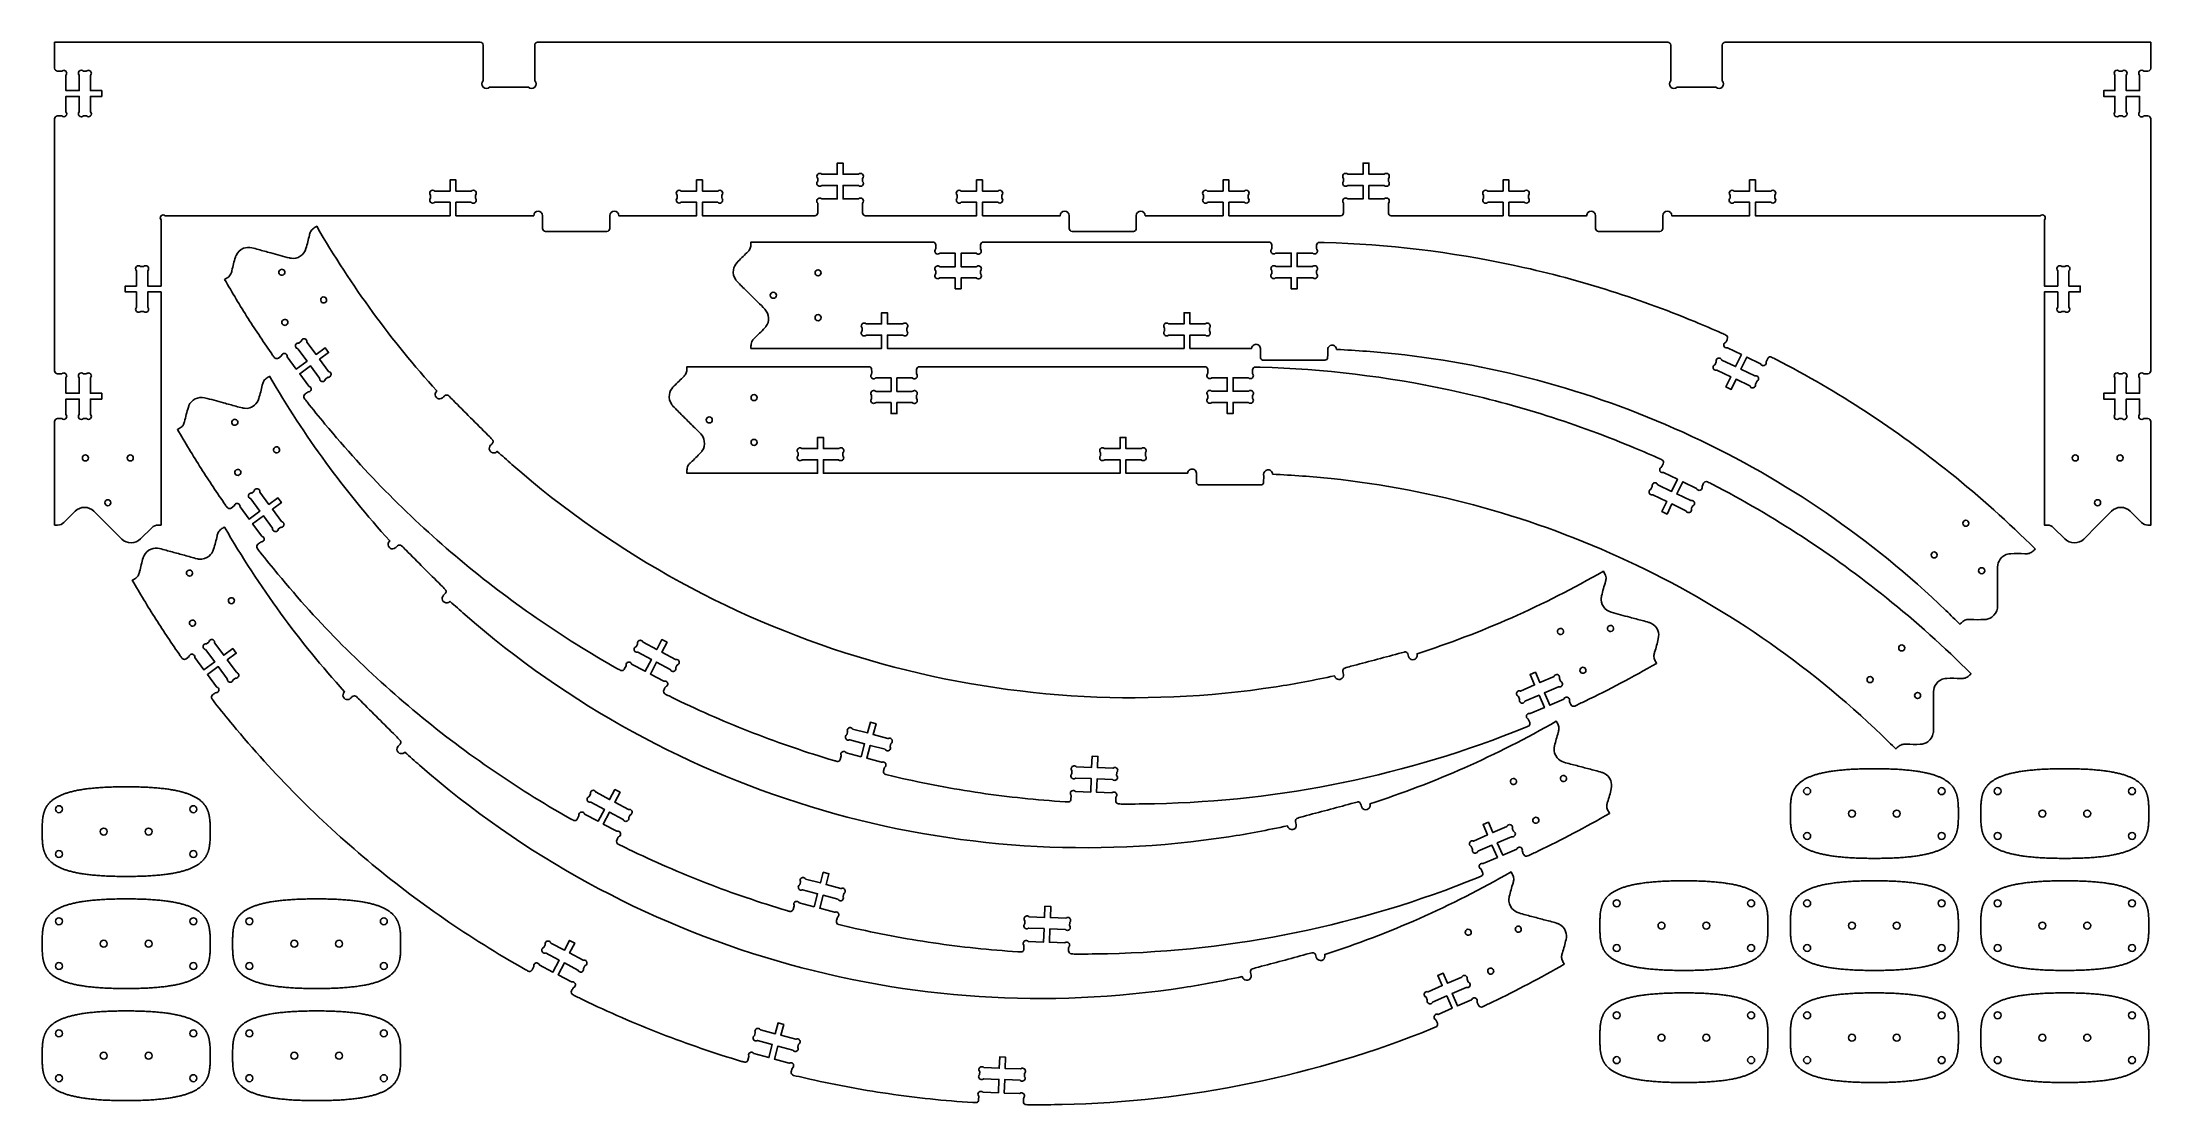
# Model space of a CAD drawing. Extents: x 0.8 to 94.9, y 0.3 to 47.7.
import ezdxf

# ---------------------------------------------------------------- set-up
doc = ezdxf.new("R2010")
doc.units = 0
for name, color, linetype in [('THRUCUT_HOLES_SPIRAL_PLUNG', 150, 'CONTINUOUS'), ('THRUCUT_LARGE_PARTS', 18, 'CONTINUOUS'), ('THRUCUT_SMALL_PARTS_TAB_AN', 30, 'CONTINUOUS')]:
    doc.layers.add(name, color=color, linetype=linetype)

msp = doc.modelspace()

# ---------------------------------------------------------------- linework, layer by layer
at = {"layer": 'THRUCUT_HOLES_SPIRAL_PLUNG'}
for points in [[(11.571, 37.318, -0.414214), (11.387, 37.367, -0.414214), (11.436, 37.552, -0.414214), (11.62, 37.502, -0.414214)], [(35.573, 37.412, 0.414214), (35.438, 37.547, 0.414214), (35.303, 37.412, 0.414214), (35.438, 37.277, 0.414214)], [(13.437, 36.086, -0.414214), (13.253, 36.135, -0.414214), (13.302, 36.32, -0.414214), (13.486, 36.27, -0.414214)], [(33.573, 36.412, 0.414214), (33.438, 36.547, 0.414214), (33.303, 36.412, 0.414214), (33.438, 36.277, 0.414214)], [(11.705, 35.086, -0.414214), (11.521, 35.135, -0.414214), (11.57, 35.32, -0.414214), (11.754, 35.27, -0.414214)], [(35.573, 35.412, 0.414214), (35.438, 35.547, 0.414214), (35.303, 35.412, 0.414214), (35.438, 35.277, 0.414214)], [(32.714, 31.848, 0.414214), (32.579, 31.983, 0.414214), (32.444, 31.848, 0.414214), (32.579, 31.713, 0.414214)], [(9.469, 30.626, -0.414214), (9.285, 30.676, -0.414214), (9.334, 30.86, -0.414214), (9.519, 30.811, -0.414214)], [(30.714, 30.848, 0.414214), (30.579, 30.983, 0.414214), (30.444, 30.848, 0.414214), (30.579, 30.713, 0.414214)], [(2.737, 29.021, -0.414214), (2.602, 29.156, -0.414214), (2.737, 29.291, -0.414214), (2.872, 29.156, -0.414214)], [(4.737, 29.021, -0.414214), (4.602, 29.156, -0.414214), (4.737, 29.291, -0.414214), (4.872, 29.156, -0.414214)], [(11.335, 29.394, -0.414214), (11.151, 29.444, -0.414214), (11.2, 29.628, -0.414214), (11.385, 29.579, -0.414214)], [(32.714, 29.848, 0.414214), (32.579, 29.983, 0.414214), (32.444, 29.848, 0.414214), (32.579, 29.713, 0.414214)], [(91.545, 29.021, 0.414214), (91.68, 29.156, 0.414214), (91.545, 29.291, 0.414214), (91.41, 29.156, 0.414214)], [(93.545, 29.021, 0.414214), (93.68, 29.156, 0.414214), (93.545, 29.291, 0.414214), (93.41, 29.156, 0.414214)], [(9.603, 28.394, -0.414214), (9.419, 28.444, -0.414214), (9.468, 28.628, -0.414214), (9.653, 28.579, -0.414214)], [(3.737, 27.021, -0.414214), (3.602, 27.156, -0.414214), (3.737, 27.291, -0.414214), (3.872, 27.156, -0.414214)], [(86.759, 26.145, 0.414214), (86.759, 26.336, 0.414214), (86.568, 26.336, 0.414214), (86.568, 26.145, 0.414214)], [(92.545, 27.021, 0.414214), (92.68, 27.156, 0.414214), (92.545, 27.291, 0.414214), (92.41, 27.156, 0.414214)], [(85.344, 24.731, 0.414214), (85.344, 24.922, 0.414214), (85.153, 24.922, 0.414214), (85.153, 24.731, 0.414214)], [(7.452, 23.901, -0.414214), (7.267, 23.95, -0.414214), (7.317, 24.134, -0.414214), (7.501, 24.085, -0.414214)], [(87.466, 24.024, 0.414214), (87.466, 24.215, 0.414214), (87.275, 24.215, 0.414214), (87.275, 24.024, 0.414214)], [(9.318, 22.669, -0.414214), (9.133, 22.718, -0.414214), (9.183, 22.902, -0.414214), (9.367, 22.853, -0.414214)], [(7.586, 21.669, -0.414214), (7.401, 21.718, -0.414214), (7.451, 21.903, -0.414214), (7.635, 21.853, -0.414214)], [(70.69, 21.477, 0.414214), (70.875, 21.428, 0.414214), (70.924, 21.612, 0.414214), (70.74, 21.662, 0.414214)], [(68.458, 21.343, 0.414214), (68.643, 21.294, 0.414214), (68.692, 21.478, 0.414214), (68.508, 21.528, 0.414214)], [(83.899, 20.582, 0.414214), (83.899, 20.773, 0.414214), (83.708, 20.773, 0.414214), (83.708, 20.582, 0.414214)], [(69.458, 19.611, 0.414214), (69.643, 19.562, 0.414214), (69.692, 19.746, 0.414214), (69.508, 19.796, 0.414214)], [(82.485, 19.168, 0.414214), (82.485, 19.359, 0.414214), (82.294, 19.359, 0.414214), (82.294, 19.168, 0.414214)], [(84.606, 18.461, 0.414214), (84.606, 18.651, 0.414214), (84.416, 18.651, 0.414214), (84.416, 18.461, 0.414214)], [(66.356, 14.651, 0.414214), (66.541, 14.602, 0.414214), (66.59, 14.786, 0.414214), (66.406, 14.836, 0.414214)], [(68.588, 14.785, 0.414214), (68.773, 14.736, 0.414214), (68.822, 14.92, 0.414214), (68.638, 14.97, 0.414214)], [(67.356, 12.919, 0.414214), (67.541, 12.87, 0.414214), (67.59, 13.054, 0.414214), (67.406, 13.104, 0.414214)], [(64.339, 7.926, 0.414214), (64.523, 7.876, 0.414214), (64.573, 8.061, 0.414214), (64.388, 8.11, 0.414214)], [(66.571, 8.06, 0.414214), (66.755, 8.01, 0.414214), (66.805, 8.195, 0.414214), (66.62, 8.244, 0.414214)], [(65.339, 6.194, 0.414214), (65.523, 6.144, 0.414214), (65.573, 6.329, 0.414214), (65.388, 6.378, 0.414214)]]:
    msp.add_lwpolyline(points, format="xyb", close=True, dxfattribs=at)
at = {"layer": 'THRUCUT_LARGE_PARTS'}
for points in [[(42.772, 39.959), (46.242, 39.959, -1), (46.642, 39.959), (46.642, 39.389, 0.414213), (46.772, 39.259), (48.141, 39.259), (49.509, 39.259, 0.414213), (49.639, 39.389), (49.639, 39.959, -1), (50.039, 39.959), (53.509, 39.959), (53.509, 40.559), (52.823, 40.559, -1), (52.639, 40.743), (52.639, 40.875, -1), (52.823, 41.059), (53.509, 41.059), (53.509, 41.559), (53.769, 41.559), (53.769, 41.059), (54.456, 41.059, -1), (54.639, 40.875), (54.639, 40.743, -1), (54.456, 40.559), (53.769, 40.559), (53.769, 39.959), (58.759, 39.959, 0.414211), (58.889, 40.089), (58.889, 40.525, -1), (59.073, 40.709), (59.759, 40.709), (59.759, 41.309), (59.073, 41.309, -1), (58.889, 41.493), (58.889, 41.625, -1), (59.073, 41.809), (59.759, 41.809), (59.759, 42.309), (60.019, 42.309), (60.019, 41.809), (60.706, 41.809, -1), (60.889, 41.625), (60.889, 41.493, -1), (60.706, 41.309), (60.019, 41.309), (60.019, 40.709), (60.706, 40.709, -1), (60.889, 40.525), (60.889, 40.089, 0.414214), (61.019, 39.959), (66.009, 39.959), (66.009, 40.559), (65.323, 40.559, -1), (65.139, 40.743), (65.139, 40.875, -1), (65.323, 41.059), (66.009, 41.059), (66.009, 41.559), (66.269, 41.559), (66.269, 41.059), (66.956, 41.059, -1), (67.139, 40.875), (67.139, 40.743, -1), (66.956, 40.559), (66.269, 40.559), (66.269, 39.959), (69.739, 39.959, -1), (70.139, 39.959), (70.139, 39.389, 0.414214), (70.269, 39.259), (73.009, 39.259, 0.414213), (73.139, 39.389), (73.139, 39.959, -1), (73.539, 39.959), (77.009, 39.959), (77.009, 40.559), (76.323, 40.559, -1), (76.139, 40.743), (76.139, 40.875, -1), (76.323, 41.059), (77.009, 41.059), (77.009, 41.559), (77.269, 41.559), (77.269, 41.059), (77.955, 41.059, -1), (78.139, 40.875), (78.139, 40.743, -1), (77.955, 40.559), (77.269, 40.559), (77.269, 39.959), (89.986, 39.959, -1), (90.17, 39.775), (90.17, 36.822), (90.766, 36.822), (90.766, 37.508, -1), (90.95, 37.692), (91.083, 37.692, -1), (91.266, 37.508), (91.266, 36.822), (91.766, 36.822), (91.766, 36.562), (91.266, 36.562), (91.266, 35.876, -1), (91.083, 35.692), (90.95, 35.692, -1), (90.766, 35.876), (90.766, 36.562), (90.17, 36.562), (90.17, 26.156), (90.303, 26.156, -0.198856), (90.582, 26.041), (91.086, 25.538, 0.414214), (91.925, 25.537), (92.545, 26.156), (93.164, 26.775, -0.414214), (94.004, 26.775), (94.507, 26.271, 0.198856), (94.787, 26.156), (94.92, 26.156), (94.92, 30.779, 0.414211), (94.79, 30.909), (94.603, 30.909, -1), (94.42, 31.093), (94.42, 31.779), (93.82, 31.779), (93.82, 31.093, -1), (93.636, 30.909), (93.503, 30.909, -1), (93.32, 31.093), (93.32, 31.779), (92.82, 31.779), (92.82, 32.039), (93.32, 32.039), (93.32, 32.725, -1), (93.503, 32.909), (93.636, 32.909, -1), (93.82, 32.725), (93.82, 32.039), (94.42, 32.039), (94.42, 32.725, -1), (94.603, 32.909), (94.79, 32.909, 0.414214), (94.92, 33.039), (94.92, 44.279, 0.414211), (94.79, 44.409), (94.603, 44.409, -1), (94.42, 44.593), (94.42, 45.279), (93.82, 45.279), (93.82, 44.593, -1), (93.636, 44.409), (93.503, 44.409, -1), (93.32, 44.593), (93.32, 45.279), (92.82, 45.279), (92.82, 45.539), (93.32, 45.539), (93.32, 46.225, -1), (93.503, 46.409), (93.636, 46.409, -1), (93.82, 46.225), (93.82, 45.539), (94.42, 45.539), (94.42, 46.225, -1), (94.603, 46.409), (94.79, 46.409, 0.414214), (94.92, 46.539), (94.919, 47.701), (75.922, 47.701, 0.41421), (75.792, 47.571), (75.792, 45.984, -1), (75.509, 45.701), (74.645, 45.701), (73.775, 45.701, -1), (73.492, 45.984), (73.492, 47.571, 0.414216), (73.362, 47.701), (48.141, 47.701), (22.919, 47.701, 0.414216), (22.789, 47.571), (22.789, 45.984, -1), (22.506, 45.701), (21.637, 45.701), (20.772, 45.701, -1), (20.489, 45.984), (20.489, 47.571, 0.41421), (20.359, 47.701), (1.362, 47.701), (1.362, 46.539, 0.414214), (1.492, 46.409), (1.678, 46.409, -1), (1.862, 46.225), (1.862, 45.539), (2.462, 45.539), (2.462, 46.225, -1), (2.646, 46.409), (2.778, 46.409, -1), (2.962, 46.225), (2.962, 45.539), (3.462, 45.539), (3.462, 45.279), (2.962, 45.279), (2.962, 44.593, -1), (2.778, 44.409), (2.646, 44.409, -1), (2.462, 44.593), (2.462, 45.279), (1.862, 45.279), (1.862, 44.593, -1), (1.678, 44.409), (1.492, 44.409, 0.414211), (1.362, 44.279), (1.362, 33.039, 0.414214), (1.492, 32.909), (1.678, 32.909, -1), (1.862, 32.725), (1.862, 32.039), (2.462, 32.039), (2.462, 32.725, -1), (2.646, 32.909), (2.778, 32.909, -1), (2.962, 32.725), (2.962, 32.039), (3.462, 32.039), (3.462, 31.779), (2.962, 31.779), (2.962, 31.093, -1), (2.778, 30.909), (2.646, 30.909, -1), (2.462, 31.093), (2.462, 31.779), (1.862, 31.779), (1.862, 31.093, -1), (1.678, 30.909), (1.492, 30.909, 0.414211), (1.362, 30.779), (1.362, 26.156), (1.495, 26.156, 0.198856), (1.774, 26.271), (2.277, 26.775, -0.414214), (3.117, 26.775), (3.737, 26.156), (4.356, 25.537, 0.414214), (5.196, 25.538), (5.699, 26.041, -0.198856), (5.979, 26.156), (6.111, 26.156), (6.111, 36.562), (5.515, 36.562), (5.515, 35.876, -1), (5.331, 35.692), (5.199, 35.692, -1), (5.015, 35.876), (5.015, 36.562), (4.515, 36.562), (4.515, 36.822), (5.015, 36.822), (5.015, 37.508, -1), (5.199, 37.692), (5.331, 37.692, -1), (5.515, 37.508), (5.515, 36.822), (6.111, 36.822), (6.111, 39.775, -1), (6.295, 39.959), (19.012, 39.959), (19.012, 40.559), (18.326, 40.559, -1), (18.142, 40.743), (18.142, 40.875, -1), (18.326, 41.059), (19.012, 41.059), (19.012, 41.559), (19.272, 41.559), (19.272, 41.059), (19.958, 41.059, -1), (20.142, 40.875), (20.142, 40.743, -1), (19.958, 40.559), (19.272, 40.559), (19.272, 39.959), (22.742, 39.959, -1), (23.142, 39.959), (23.142, 39.389, 0.414213), (23.272, 39.259), (26.012, 39.259, 0.414214), (26.142, 39.389), (26.142, 39.959, -1), (26.542, 39.959), (30.012, 39.959), (30.012, 40.559), (29.326, 40.559, -1), (29.142, 40.743), (29.142, 40.875, -1), (29.326, 41.059), (30.012, 41.059), (30.012, 41.559), (30.272, 41.559), (30.272, 41.059), (30.958, 41.059, -1), (31.142, 40.875), (31.142, 40.743, -1), (30.958, 40.559), (30.272, 40.559), (30.272, 39.959), (35.291, 39.959, 0.414211), (35.421, 40.089), (35.421, 40.525, -1), (35.605, 40.709), (36.291, 40.709), (36.291, 41.309), (35.605, 41.309, -1), (35.421, 41.493), (35.421, 41.625, -1), (35.605, 41.809), (36.291, 41.809), (36.291, 42.309), (36.551, 42.309), (36.551, 41.809), (37.237, 41.809, -1), (37.421, 41.625), (37.421, 41.493, -1), (37.237, 41.309), (36.551, 41.309), (36.551, 40.709), (37.237, 40.709, -1), (37.421, 40.525), (37.421, 40.089, 0.414214), (37.551, 39.959), (42.512, 39.959), (42.512, 40.559), (41.826, 40.559, -1), (41.642, 40.743), (41.642, 40.875, -1), (41.826, 41.059), (42.512, 41.059), (42.512, 41.559), (42.772, 41.559), (42.772, 41.059), (43.458, 41.059, -1), (43.642, 40.875), (43.642, 40.743, -1), (43.458, 40.559), (42.772, 40.559)], [(37.728, 20.13, -0.109283), (21.772, 28.859, -0.003936), (21.443, 29.152, 0.001312), (21.115, 29.447, -0.164299), (20.981, 29.38, -0.358638), (20.77, 29.511, -0.140783), (20.765, 29.62, -0.139161), (20.819, 29.718, 0.020527), (20.904, 29.809, 0.275016), (20.925, 29.932, 0.052044), (20.913, 29.954, 0.043513), (20.895, 29.977, 0.009902), (20.703, 30.174, -0.00165), (19.923, 30.95, -0.00165), (19.147, 31.73, 0.009902), (18.95, 31.922, 0.190757), (18.858, 31.959, 0.190762), (18.766, 31.922, -0.008241), (18.666, 31.832, -0.182659), (18.548, 31.787, -0.30199), (18.364, 31.909, -0.299925), (18.405, 32.127, -0.006541), (18.413, 32.135, 0.00218), (18.421, 32.144, -0.026753), (15.565, 35.646, -0.026361), (13.06, 39.488, 0.018814), (12.908, 39.393, 0.13858), (12.781, 39.24, 0.05138), (12.732, 39.093, -0.019629), (12.577, 38.495, -0.173337), (12.323, 38.153, -0.18143), (11.926, 38.06, -0.016873), (11.901, 38.064, -0.00825), (11.85, 38.075, -0.012375), (11.426, 38.184, 0.004125), (11.004, 38.301, -0.003184), (10.454, 38.452, 0.01228), (10.157, 38.527, 0.143402), (9.797, 38.506, 0.207262), (9.459, 38.188, 0.01864), (9.449, 38.162, 0.009101), (9.431, 38.107, 0.021153), (9.274, 37.508, -0.052059), (9.226, 37.362, -0.1386), (9.099, 37.209, -0.018794), (8.947, 37.114, 0.010348), (10, 35.378, 0.010677), (11.09, 33.741, 0.020486), (11.177, 33.627, 0.314041), (11.312, 33.59, 0.03767), (11.327, 33.596, 0.028059), (11.346, 33.608), (11.48, 33.706, 0.079593), (11.489, 33.728, -0.210465), (11.547, 33.802, -0.269976), (11.678, 33.797, -0.269963), (11.738, 33.681, -0.065724), (11.737, 33.674, 0.145463), (11.737, 33.668), (12.144, 33.116), (12.627, 33.472), (12.22, 34.024, 0.079593), (12.198, 34.033, -0.210465), (12.124, 34.091, -0.269976), (12.129, 34.222, -0.269963), (12.245, 34.282, -0.065724), (12.252, 34.281, 0.145463), (12.258, 34.281), (12.365, 34.36, 0.08601), (12.373, 34.379, -0.186349), (12.419, 34.447, -0.284949), (12.556, 34.454, -0.285005), (12.623, 34.334, -0.066648), (12.622, 34.328, 0.145329), (12.622, 34.321), (13.029, 33.769), (13.432, 34.066), (13.586, 33.856), (13.184, 33.56), (13.591, 33.008, 0.079594), (13.613, 32.998, -0.210466), (13.686, 32.941, -0.269976), (13.681, 32.81, -0.269963), (13.565, 32.749, -0.065724), (13.559, 32.75, 0.145464), (13.552, 32.75), (13.446, 32.672, 0.086009), (13.438, 32.653, -0.186349), (13.392, 32.585, -0.284949), (13.255, 32.577, -0.285005), (13.187, 32.697, -0.066647), (13.189, 32.704, 0.145328), (13.189, 32.711), (12.781, 33.263), (12.299, 32.906), (12.706, 32.354, 0.079593), (12.728, 32.345, -0.210465), (12.801, 32.287, -0.269976), (12.796, 32.156, -0.269963), (12.68, 32.096, 0.174658), (12.646, 32.085, 0.006873), (12.534, 31.999, 0.189424), (12.484, 31.912, 0.192865), (12.506, 31.817, 0.01472), (12.629, 31.653, 0.005121), (13.428, 30.667, 0.045769), (19.455, 24.61, 0.045759), (26.484, 19.749, 0.013823), (26.621, 19.677, 0.32118), (26.764, 19.701, 0.03767), (26.775, 19.713, 0.028195), (26.787, 19.732), (26.865, 19.879, 0.079593), (26.864, 19.902, -0.210465), (26.884, 19.994, -0.269976), (27.004, 20.046, -0.269963), (27.109, 19.968, -0.065724), (27.11, 19.961, 0.145463), (27.113, 19.955), (27.72, 19.635), (28, 20.165), (27.394, 20.486, 0.08601), (27.373, 20.485, -0.186349), (27.292, 20.497, -0.284949), (27.226, 20.617, -0.285005), (27.304, 20.73, -0.066648), (27.311, 20.732, 0.145329), (27.317, 20.734), (27.379, 20.851, 0.08601), (27.378, 20.872, -0.186349), (27.39, 20.953, -0.284949), (27.51, 21.019, -0.285005), (27.622, 20.941, -0.066648), (27.624, 20.934, 0.145329), (27.627, 20.928), (28.234, 20.607), (28.467, 21.049), (28.697, 20.928), (28.464, 20.486), (29.07, 20.165, 0.086011), (29.091, 20.166, -0.186349), (29.172, 20.154, -0.284949), (29.238, 20.034, -0.285005), (29.16, 19.922, -0.066648), (29.153, 19.92, 0.14533), (29.147, 19.917), (29.085, 19.8, 0.079592), (29.086, 19.776, -0.210465), (29.066, 19.685, -0.269976), (28.946, 19.633, -0.269963), (28.841, 19.711, -0.065723), (28.839, 19.717, 0.145462), (28.837, 19.723), (28.23, 20.044), (27.95, 19.513), (28.556, 19.193, 0.079593), (28.58, 19.194, -0.210465), (28.671, 19.174, -0.269976), (28.724, 19.054, -0.269963), (28.645, 18.949, 0.174808), (28.619, 18.924, 0.006545), (28.555, 18.797, 0.411667), (28.617, 18.617, 0.002095), (29.069, 18.396, 0.020308), (32.551, 16.881, 0.020306), (36.144, 15.653, 0.019609), (36.283, 15.617, 0.313478), (36.411, 15.671, 0.03767), (36.419, 15.686, 0.028841), (36.427, 15.706), (36.47, 15.867, 0.08601), (36.464, 15.887, -0.186349), (36.458, 15.969, -0.284949), (36.56, 16.06, -0.285005), (36.687, 16.008, -0.066648), (36.691, 16.002, 0.145329), (36.695, 15.997), (37.358, 15.82), (37.513, 16.4), (36.85, 16.577, 0.08601), (36.83, 16.571, -0.186349), (36.748, 16.565, -0.284949), (36.657, 16.667, -0.285005), (36.708, 16.794, -0.066648), (36.714, 16.798, 0.145329), (36.72, 16.802), (36.754, 16.93, 0.079593), (36.748, 16.952, -0.210465), (36.747, 17.046, -0.269976), (36.852, 17.124, -0.269963), (36.972, 17.071, -0.065724), (36.975, 17.065, 0.145463), (36.979, 17.06), (37.642, 16.883), (37.771, 17.366), (38.022, 17.299), (37.893, 16.816), (38.556, 16.638, 0.086011), (38.576, 16.644, -0.186349), (38.657, 16.651, -0.284949), (38.749, 16.548, -0.285005), (38.697, 16.421, -0.066648), (38.691, 16.418, 0.14533), (38.686, 16.413), (38.652, 16.286, 0.086009), (38.657, 16.266, -0.186349), (38.664, 16.184, -0.284949), (38.561, 16.093, -0.285005), (38.434, 16.144, -0.066647), (38.431, 16.15, 0.145328), (38.427, 16.155), (37.764, 16.332), (37.609, 15.753), (38.272, 15.576, 0.08601), (38.292, 15.581, -0.186349), (38.374, 15.588, -0.284949), (38.465, 15.485, -0.285005), (38.413, 15.358, 0.171926), (38.393, 15.328, 0.007965), (38.359, 15.19, 0.412017), (38.46, 15.028, 0.001592), (38.955, 14.912, 0.020346), (42.68, 14.21, 0.020296), (46.459, 13.813, 0.021095), (46.601, 13.81, 0.313574), (46.714, 13.892, 0.03767), (46.718, 13.908, 0.027959), (46.721, 13.93), (46.727, 14.096, 0.079593), (46.716, 14.117, -0.210465), (46.695, 14.208, -0.269976), (46.78, 14.307, -0.269963), (46.909, 14.282, -0.065724), (46.913, 14.277, 0.145463), (46.918, 14.273), (47.604, 14.247), (47.626, 14.847), (46.94, 14.872, 0.086009), (46.922, 14.862, -0.186349), (46.844, 14.838, -0.284949), (46.732, 14.918, -0.285005), (46.754, 15.053, -0.066647), (46.759, 15.058, 0.145328), (46.763, 15.063), (46.768, 15.195, 0.086011), (46.759, 15.213, -0.186349), (46.734, 15.292, -0.284949), (46.814, 15.403, -0.285005), (46.949, 15.382, -0.066648), (46.954, 15.376, 0.14533), (46.959, 15.372), (47.645, 15.346), (47.663, 15.846), (47.923, 15.836), (47.904, 15.337), (48.59, 15.311, 0.08601), (48.608, 15.321, -0.186349), (48.687, 15.345, -0.284949), (48.798, 15.266, -0.285005), (48.777, 15.13, -0.066648), (48.771, 15.126, 0.145329), (48.767, 15.12), (48.762, 14.988, 0.079593), (48.773, 14.967, -0.210465), (48.795, 14.877, -0.269976), (48.709, 14.777, -0.269963), (48.581, 14.802, -0.065724), (48.576, 14.807, 0.145463), (48.571, 14.811), (47.886, 14.837), (47.863, 14.237), (48.549, 14.212, 0.08601), (48.567, 14.222, -0.186349), (48.646, 14.246, -0.284949), (48.757, 14.166, -0.285005), (48.735, 14.031, 0.171732), (48.722, 13.997, 0.008389), (48.72, 13.855, 0.18948), (48.756, 13.762, 0.192815), (48.845, 13.72, 0.014923), (49.08, 13.713, 0.005581), (50.451, 13.727, 0.045401), (58.878, 14.673, 0.04541), (66.993, 17.125, 0.01329), (67.136, 17.187, 0.32188), (67.207, 17.314, 0.03767), (67.204, 17.331, 0.028141), (67.197, 17.352), (67.13, 17.504, 0.08601), (67.114, 17.516, -0.186349), (67.058, 17.576, -0.284949), (67.081, 17.711, -0.285005), (67.212, 17.75, -0.066648), (67.219, 17.748, 0.145329), (67.225, 17.746), (67.854, 18.02), (67.614, 18.57), (66.985, 18.296, 0.079592), (66.972, 18.277, -0.210465), (66.899, 18.218, -0.269976), (66.772, 18.252, -0.269963), (66.739, 18.379, -0.065723), (66.742, 18.385, 0.145462), (66.743, 18.391), (66.69, 18.512, 0.086011), (66.674, 18.524, -0.186349), (66.618, 18.584, -0.284949), (66.641, 18.719, -0.285005), (66.773, 18.758, -0.066648), (66.779, 18.756, 0.14533), (66.785, 18.754), (67.414, 19.029), (67.214, 19.487), (67.453, 19.591), (67.653, 19.132), (68.282, 19.407, 0.079593), (68.295, 19.426, -0.210465), (68.368, 19.485, -0.269976), (68.495, 19.451, -0.269963), (68.528, 19.324, -0.065724), (68.525, 19.318, 0.145463), (68.524, 19.312), (68.577, 19.191, 0.08601), (68.593, 19.179, -0.186349), (68.649, 19.119, -0.284949), (68.626, 18.983, -0.285005), (68.495, 18.944, -0.066648), (68.488, 18.947, 0.145329), (68.482, 18.949), (67.853, 18.674), (68.093, 18.124), (68.721, 18.399, 0.08601), (68.733, 18.415, -0.186349), (68.793, 18.472, -0.284949), (68.929, 18.448, -0.285005), (68.968, 18.317, 0.171843), (68.971, 18.281, 0.008145), (69.03, 18.151, 0.412159), (69.21, 18.087, 0.001604), (69.669, 18.305, 0.009646), (71.253, 19.102, 0.009316), (72.861, 19.988, -0.018804), (72.777, 20.146, -0.13859), (72.743, 20.342, -0.052059), (72.774, 20.494, 0.021153), (72.938, 21.09, 0.143407), (72.917, 21.451, 0.207262), (72.6, 21.789, 0.01864), (72.574, 21.799, 0.009096), (72.519, 21.817, 0.01228), (72.224, 21.9, -0.003184), (71.673, 22.045, 0.004125), (71.249, 22.155, -0.012375), (70.827, 22.272, -0.173332), (70.486, 22.525, -0.18143), (70.393, 22.922, -0.016873), (70.397, 22.948, -0.008255), (70.408, 22.999, -0.018922), (70.584, 23.643, 0.090254), (70.605, 23.809, 0.096064), (70.574, 23.931, 0.021366), (70.486, 24.101, -0.026361), (66.395, 22.027, -0.026753), (62.17, 20.421, -0.147982), (62.166, 20.28, -0.33216), (61.975, 20.149, -0.160976), (61.858, 20.193, -0.159452), (61.789, 20.298, 0.020527), (61.751, 20.417, 0.275016), (61.655, 20.497, 0.052044), (61.631, 20.498, 0.043513), (61.602, 20.494, 0.009902), (61.335, 20.426, -0.00165), (60.273, 20.138, -0.00165), (59.21, 19.857, 0.009902), (58.945, 19.782, 0.190757), (58.867, 19.72, 0.190762), (58.853, 19.622, -0.003898), (58.882, 19.495, -0.167792), (58.868, 19.379, -0.312229), (58.671, 19.267, -0.310206), (58.495, 19.412, -0.006536), (58.492, 19.422, 0.002179), (58.49, 19.432, -0.004088), (57.161, 19.167, -0.009081), (55.877, 18.945, -0.109283)], [(74.562, 35.236, 0.045479), (66.454, 37.756, 0.045478), (58.025, 38.768, 0.004491), (57.817, 38.772, 0.413706), (57.685, 38.643), (57.685, 38.477, 0.079593), (57.697, 38.457, -0.210465), (57.722, 38.367, -0.269976), (57.641, 38.264, -0.269963), (57.511, 38.285, -0.065724), (57.507, 38.289, 0.145463), (57.502, 38.293), (56.815, 38.293), (56.815, 37.693), (57.502, 37.693, 0.079592), (57.522, 37.705, -0.210465), (57.612, 37.73, -0.269976), (57.715, 37.648, -0.269963), (57.694, 37.519, -0.065723), (57.689, 37.515, 0.145462), (57.685, 37.509), (57.685, 37.377, 0.079594), (57.697, 37.357, -0.210466), (57.722, 37.267, -0.269976), (57.641, 37.164, -0.269963), (57.511, 37.185, -0.065724), (57.507, 37.189, 0.145464), (57.502, 37.193), (56.815, 37.193), (56.815, 36.693), (56.555, 36.693), (56.555, 37.193), (55.869, 37.193, 0.08601), (55.852, 37.183, -0.186349), (55.774, 37.155, -0.284949), (55.66, 37.231, -0.285005), (55.676, 37.367, -0.066648), (55.681, 37.372, 0.145329), (55.685, 37.377), (55.685, 37.509, 0.08601), (55.675, 37.527, -0.186349), (55.647, 37.604, -0.284949), (55.723, 37.719, -0.285005), (55.859, 37.702, -0.066648), (55.864, 37.697, 0.145329), (55.869, 37.693), (56.555, 37.693), (56.555, 38.293), (55.869, 38.293, 0.08601), (55.852, 38.283, -0.186349), (55.774, 38.255, -0.284949), (55.66, 38.331, -0.285005), (55.676, 38.467, 0.17359), (55.689, 38.504, 0.006584), (55.685, 38.656, 0.18948), (55.646, 38.747, 0.18948), (55.555, 38.786), (42.815, 38.786, 0.18948), (42.725, 38.747, 0.189479), (42.685, 38.656), (42.685, 38.47, 0.079593), (42.697, 38.45, -0.210465), (42.722, 38.36, -0.269976), (42.641, 38.257, -0.269963), (42.511, 38.278, -0.065724), (42.507, 38.282, 0.145463), (42.502, 38.286), (41.815, 38.286), (41.815, 37.686), (42.502, 37.686, 0.079592), (42.522, 37.698, -0.210465), (42.612, 37.723, -0.269976), (42.715, 37.642, -0.269963), (42.694, 37.512, -0.065723), (42.689, 37.508, 0.145462), (42.685, 37.503), (42.685, 37.37, 0.086011), (42.696, 37.353, -0.186349), (42.724, 37.275, -0.284949), (42.648, 37.161, -0.285005), (42.512, 37.177, -0.066648), (42.507, 37.182, 0.14533), (42.502, 37.186), (41.815, 37.186), (41.815, 36.699), (41.555, 36.699), (41.555, 37.186), (40.869, 37.186, 0.086011), (40.852, 37.176, -0.186349), (40.774, 37.148, -0.284949), (40.66, 37.224, -0.285005), (40.676, 37.36, -0.066648), (40.681, 37.365, 0.14533), (40.685, 37.37), (40.685, 37.503, 0.079592), (40.674, 37.523, -0.210465), (40.649, 37.613, -0.269976), (40.73, 37.715, -0.269963), (40.86, 37.695, -0.065723), (40.864, 37.69, 0.145462), (40.869, 37.686), (41.555, 37.686), (41.555, 38.286), (40.869, 38.286, 0.079593), (40.849, 38.275, -0.210465), (40.759, 38.25, -0.269976), (40.656, 38.331, -0.269963), (40.677, 38.461, 0.177218), (40.69, 38.499, 0.004443), (40.685, 38.656, 0.189479), (40.646, 38.747, 0.18948), (40.555, 38.786), (32.438, 38.786, -0.018814), (32.431, 38.607, -0.13858), (32.363, 38.421, -0.052059), (32.26, 38.305, 0.021153), (31.82, 37.871, 0.143407), (31.658, 37.548, 0.207262), (31.763, 37.097, 0.01864), (31.78, 37.075, 0.009096), (31.819, 37.031, 0.01228), (32.033, 36.812, -0.003184), (32.438, 36.412, 0.004125), (32.75, 36.104, -0.012375), (33.057, 35.792, -0.173332), (33.226, 35.402, -0.18143), (33.108, 35.011, -0.016873), (33.092, 34.991, -0.008255), (33.057, 34.952, -0.018922), (32.582, 34.483, 0.090254), (32.481, 34.35, 0.096064), (32.446, 34.229, 0.021366), (32.438, 34.037), (38.272, 34.037), (38.272, 34.633), (37.586, 34.633, 0.086009), (37.568, 34.623, -0.186349), (37.491, 34.595, -0.284949), (37.376, 34.671, -0.285005), (37.393, 34.807, -0.066647), (37.398, 34.812, 0.145328), (37.402, 34.817), (37.402, 34.949, 0.086011), (37.392, 34.967, -0.186349), (37.364, 35.045, -0.284949), (37.44, 35.159, -0.285005), (37.576, 35.142, -0.066648), (37.58, 35.137, 0.14533), (37.586, 35.133), (38.272, 35.133), (38.272, 35.633), (38.532, 35.633), (38.532, 35.133), (39.218, 35.133, 0.08601), (39.236, 35.144, -0.186349), (39.313, 35.171, -0.284949), (39.428, 35.096, -0.285005), (39.411, 34.96, -0.066648), (39.406, 34.955, 0.145329), (39.402, 34.949), (39.402, 34.817, 0.08601), (39.413, 34.799, -0.186349), (39.44, 34.722, -0.284949), (39.365, 34.607, -0.285005), (39.228, 34.624, -0.066648), (39.224, 34.629, 0.145329), (39.218, 34.633), (38.532, 34.633), (38.532, 34.037), (51.772, 34.037), (51.772, 34.633), (51.086, 34.633, 0.086009), (51.068, 34.623, -0.186349), (50.991, 34.595, -0.284949), (50.876, 34.671, -0.285005), (50.893, 34.807, -0.066647), (50.898, 34.812, 0.145328), (50.902, 34.817), (50.902, 34.949, 0.079594), (50.89, 34.97, -0.210466), (50.865, 35.06, -0.269976), (50.947, 35.162, -0.269963), (51.076, 35.142, -0.065724), (51.081, 35.137, 0.145464), (51.086, 35.133), (51.772, 35.133), (51.772, 35.633), (52.032, 35.633), (52.032, 35.133), (52.718, 35.133, 0.08601), (52.736, 35.144, -0.186349), (52.813, 35.171, -0.284949), (52.928, 35.096, -0.285005), (52.911, 34.96, -0.066648), (52.906, 34.955, 0.145329), (52.902, 34.949), (52.902, 34.817, 0.079593), (52.914, 34.797, -0.210465), (52.939, 34.707, -0.269976), (52.857, 34.604, -0.269963), (52.728, 34.625, -0.065724), (52.723, 34.629, 0.145463), (52.718, 34.633), (52.032, 34.633), (52.032, 34.037), (54.781, 34.037, -0.25944), (54.898, 34.203, -0.537849), (55.18, 34.036, -0.028405), (55.178, 33.661, 0.172275), (55.204, 33.571, 0.11926), (55.248, 33.532, 0.110192), (55.31, 33.516), (58.05, 33.512, 0.393054), (58.18, 33.642, 0.01563), (58.182, 33.991, -0.121621), (58.201, 34.077, -0.344241), (58.42, 34.182, -0.337772), (58.58, 33.994, -0.004051), (59.913, 33.911, -0.009003), (61.193, 33.798, -0.082661), (74.438, 30.117, -0.082661), (85.777, 22.343, -0.003905), (86.089, 22.039, 0.001302), (86.398, 21.733, -0.018814), (86.53, 21.855, -0.13858), (86.71, 21.939, -0.052059), (86.864, 21.947, 0.021153), (87.483, 21.943, 0.143407), (87.826, 22.057, 0.207262), (88.071, 22.451, 0.01864), (88.074, 22.479, 0.009096), (88.077, 22.537, 0.01228), (88.081, 22.843, -0.003184), (88.077, 23.413, 0.003184), (88.074, 23.982, -0.01228), (88.078, 24.288, -0.143402), (88.192, 24.631, -0.207262), (88.586, 24.875, -0.01864), (88.614, 24.879, -0.009101), (88.672, 24.882, -0.021153), (89.29, 24.878, 0.052059), (89.445, 24.886, 0.1386), (89.625, 24.97, 0.018794), (89.757, 25.092, 0.026308), (85.979, 28.474, 0.050017), (78.195, 33.548, 0.006591), (77.987, 33.652, 0.199692), (77.894, 33.658, 0.098491), (77.852, 33.633, 0.089268), (77.82, 33.591), (77.748, 33.442, 0.079593), (77.749, 33.418, -0.210465), (77.733, 33.326, -0.269976), (77.615, 33.269, -0.269963), (77.507, 33.344, -0.065724), (77.505, 33.35, 0.145463), (77.502, 33.356), (76.884, 33.653), (76.624, 33.113), (77.242, 32.815, 0.086009), (77.262, 32.817, -0.186349), (77.344, 32.808, -0.284949), (77.415, 32.69, -0.285005), (77.34, 32.575, -0.066647), (77.334, 32.573, 0.145328), (77.328, 32.57), (77.27, 32.451, 0.079594), (77.272, 32.427, -0.210466), (77.256, 32.335, -0.269976), (77.138, 32.278, -0.269963), (77.03, 32.353, -0.065724), (77.028, 32.359, 0.145464), (77.025, 32.365), (76.407, 32.662), (76.19, 32.212), (75.956, 32.325), (76.173, 32.775), (75.554, 33.073, 0.08601), (75.534, 33.071, -0.186349), (75.452, 33.08, -0.284949), (75.382, 33.198, -0.285005), (75.456, 33.313, -0.066648), (75.462, 33.315, 0.145329), (75.468, 33.318), (75.526, 33.437, 0.08601), (75.524, 33.458, -0.186349), (75.533, 33.54, -0.284949), (75.651, 33.61, -0.285005), (75.766, 33.536, -0.066648), (75.768, 33.529, 0.145329), (75.771, 33.523), (76.389, 33.226), (76.65, 33.766), (76.032, 34.064, 0.079593), (76.008, 34.062, -0.210465), (75.916, 34.079, -0.269976), (75.859, 34.197, -0.269963), (75.934, 34.304, 0.174614), (75.959, 34.33, 0.006969), (76.018, 34.459, 0.18948), (76.022, 34.559, 0.192841), (75.957, 34.633, 0.014724), (75.762, 34.725, 0.005279)], [(71.703, 29.673, 0.045479), (63.595, 32.192, 0.045478), (55.166, 33.204, 0.004491), (54.958, 33.208, 0.413706), (54.826, 33.08), (54.826, 32.914, 0.08601), (54.837, 32.896, -0.186349), (54.864, 32.819, -0.284949), (54.789, 32.704, -0.285005), (54.652, 32.721, -0.066648), (54.648, 32.726, 0.145329), (54.642, 32.73), (53.956, 32.73), (53.956, 32.13), (54.642, 32.13, 0.086009), (54.66, 32.14, -0.186349), (54.737, 32.168, -0.284949), (54.852, 32.092, -0.285005), (54.835, 31.956, -0.066647), (54.83, 31.951, 0.145328), (54.826, 31.946), (54.826, 31.814, 0.086011), (54.837, 31.796, -0.186349), (54.864, 31.719, -0.284949), (54.789, 31.604, -0.285005), (54.652, 31.621, -0.066648), (54.648, 31.626, 0.14533), (54.642, 31.63), (53.956, 31.63), (53.956, 31.13), (53.696, 31.13), (53.696, 31.63), (53.01, 31.63, 0.08601), (52.992, 31.619, -0.186349), (52.915, 31.592, -0.284949), (52.8, 31.667, -0.285005), (52.817, 31.803, -0.066648), (52.822, 31.808, 0.145329), (52.826, 31.814), (52.826, 31.946, 0.08601), (52.816, 31.964, -0.186349), (52.788, 32.041, -0.284949), (52.864, 32.156, -0.285005), (53, 32.139, -0.066648), (53.005, 32.134, 0.145329), (53.01, 32.13), (53.696, 32.13), (53.696, 32.73), (53.01, 32.73, 0.08601), (52.992, 32.719, -0.186349), (52.915, 32.692, -0.284949), (52.8, 32.767, -0.285005), (52.817, 32.903, 0.17359), (52.83, 32.94, 0.006584), (52.826, 33.093, 0.18948), (52.787, 33.184, 0.18948), (52.696, 33.223), (39.956, 33.223, 0.18948), (39.866, 33.184, 0.189479), (39.826, 33.093), (39.826, 32.907, 0.079593), (39.838, 32.887, -0.210465), (39.863, 32.797, -0.269976), (39.781, 32.694, -0.269963), (39.652, 32.714, -0.065724), (39.647, 32.719, 0.145463), (39.642, 32.723), (38.956, 32.723), (38.956, 32.123), (39.642, 32.123, 0.086009), (39.66, 32.134, -0.186349), (39.737, 32.161, -0.284949), (39.852, 32.086, -0.285005), (39.835, 31.949, -0.066647), (39.83, 31.945, 0.145328), (39.826, 31.939), (39.826, 31.807, 0.086011), (39.837, 31.789, -0.186349), (39.864, 31.712, -0.284949), (39.789, 31.597, -0.285005), (39.652, 31.614, -0.066648), (39.648, 31.619, 0.14533), (39.642, 31.623), (38.956, 31.623), (38.956, 31.136), (38.696, 31.136), (38.696, 31.623), (38.01, 31.623, 0.086011), (37.992, 31.612, -0.186349), (37.915, 31.585, -0.284949), (37.8, 31.66, -0.285005), (37.817, 31.797, -0.066648), (37.822, 31.801, 0.14533), (37.826, 31.807), (37.826, 31.939, 0.079592), (37.814, 31.959, -0.210465), (37.789, 32.049, -0.269976), (37.871, 32.152, -0.269963), (38, 32.132, -0.065723), (38.005, 32.127, 0.145462), (38.01, 32.123), (38.696, 32.123), (38.696, 32.723), (38.01, 32.723, 0.079593), (37.99, 32.711, -0.210465), (37.9, 32.686, -0.269976), (37.797, 32.768, -0.269963), (37.817, 32.897, 0.177218), (37.83, 32.935, 0.004443), (37.826, 33.093, 0.189479), (37.787, 33.184, 0.18948), (37.696, 33.223), (29.579, 33.223, -0.018814), (29.572, 33.044, -0.13858), (29.504, 32.857, -0.052059), (29.4, 32.742, 0.021153), (28.96, 32.308, 0.143407), (28.798, 31.984, 0.207262), (28.903, 31.533, 0.01864), (28.921, 31.511, 0.009096), (28.96, 31.468, 0.01228), (29.174, 31.248, -0.003184), (29.579, 30.848, 0.003184), (29.984, 30.448, -0.01228), (30.198, 30.229, -0.143402), (30.359, 29.905, -0.207262), (30.254, 29.454, -0.01864), (30.236, 29.432, -0.009101), (30.197, 29.389, -0.021153), (29.757, 28.954, 0.052059), (29.654, 28.839, 0.13858), (29.586, 28.653, 0.018814), (29.579, 28.473), (35.413, 28.473), (35.413, 29.07), (34.727, 29.07, 0.086009), (34.709, 29.059, -0.186349), (34.631, 29.032, -0.284949), (34.517, 29.107, -0.285005), (34.534, 29.244, -0.066647), (34.539, 29.248, 0.145328), (34.543, 29.254), (34.543, 29.386, 0.079594), (34.531, 29.406, -0.210466), (34.506, 29.496, -0.269976), (34.587, 29.599, -0.269963), (34.717, 29.579, -0.065724), (34.721, 29.574, 0.145464), (34.727, 29.57), (35.413, 29.57), (35.413, 30.07), (35.673, 30.07), (35.673, 29.57), (36.359, 29.57, 0.08601), (36.377, 29.58, -0.186349), (36.454, 29.608, -0.284949), (36.569, 29.532, -0.285005), (36.552, 29.396, -0.066648), (36.547, 29.391, 0.145329), (36.543, 29.386), (36.543, 29.254, 0.079593), (36.555, 29.233, -0.210465), (36.579, 29.143, -0.269976), (36.498, 29.041, -0.269963), (36.368, 29.061, -0.065724), (36.364, 29.066, 0.145463), (36.359, 29.07), (35.673, 29.07), (35.673, 28.473), (48.913, 28.473), (48.913, 29.07), (48.227, 29.07, 0.079592), (48.206, 29.058, -0.210465), (48.116, 29.033, -0.269976), (48.014, 29.115, -0.269963), (48.034, 29.244, -0.065723), (48.039, 29.248, 0.145462), (48.043, 29.254), (48.043, 29.386, 0.079594), (48.031, 29.406, -0.210466), (48.006, 29.496, -0.269976), (48.087, 29.599, -0.269963), (48.217, 29.578, -0.065724), (48.221, 29.574, 0.145464), (48.227, 29.57), (48.913, 29.57), (48.913, 30.07), (49.173, 30.07), (49.173, 29.57), (49.859, 29.57, 0.08601), (49.877, 29.58, -0.186349), (49.954, 29.608, -0.284949), (50.069, 29.532, -0.285005), (50.052, 29.396, -0.066648), (50.047, 29.391, 0.145329), (50.043, 29.386), (50.043, 29.254, 0.08601), (50.053, 29.236, -0.186349), (50.081, 29.159, -0.284949), (50.005, 29.044, -0.285005), (49.869, 29.061, -0.066648), (49.864, 29.066, 0.145329), (49.859, 29.07), (49.173, 29.07), (49.173, 28.473), (51.922, 28.473, -0.258271), (52.038, 28.639, -0.536638), (52.321, 28.474, -0.030888), (52.319, 28.098, 0.173411), (52.345, 28.007, 0.11926), (52.389, 27.969, 0.110192), (52.45, 27.953), (55.19, 27.949, 0.393054), (55.321, 28.079, 0.016501), (55.322, 28.42, -0.384092), (55.495, 28.623, -0.212568), (55.648, 28.578, -0.205839), (55.721, 28.43, -0.004051), (57.054, 28.348, -0.009003), (58.333, 28.235, -0.082661), (71.579, 24.553, -0.082661), (82.918, 16.78, -0.003905), (83.229, 16.475, 0.001302), (83.539, 16.17, -0.018814), (83.67, 16.292, -0.13858), (83.851, 16.375, -0.052059), (84.005, 16.384, 0.021153), (84.624, 16.38, 0.143407), (84.967, 16.494, 0.207262), (85.211, 16.887, 0.01864), (85.214, 16.915, 0.009096), (85.218, 16.973, 0.01228), (85.221, 17.28, -0.003184), (85.218, 17.849, 0.003184), (85.215, 18.418, -0.01228), (85.219, 18.725, -0.143402), (85.333, 19.068, -0.207262), (85.727, 19.312, -0.01864), (85.755, 19.315, -0.009101), (85.813, 19.318, -0.021153), (86.431, 19.314, 0.052059), (86.586, 19.323, 0.1386), (86.766, 19.406, 0.018794), (86.897, 19.528, 0.026308), (83.12, 22.911, 0.050017), (75.336, 27.985, 0.006591), (75.128, 28.089, 0.199692), (75.034, 28.094, 0.098491), (74.993, 28.07, 0.089268), (74.96, 28.028), (74.888, 27.878, 0.08601), (74.89, 27.858, -0.186349), (74.881, 27.776, -0.284949), (74.764, 27.705, -0.285005), (74.648, 27.78, -0.066648), (74.646, 27.786, 0.145329), (74.643, 27.792), (74.025, 28.09), (73.764, 27.549), (74.383, 27.252, 0.086009), (74.403, 27.253, -0.186349), (74.485, 27.245, -0.284949), (74.555, 27.127, -0.285005), (74.481, 27.011, -0.066647), (74.475, 27.009, 0.145328), (74.468, 27.006), (74.411, 26.887, 0.086011), (74.413, 26.867, -0.186349), (74.404, 26.785, -0.284949), (74.286, 26.714, -0.285005), (74.171, 26.789, -0.066648), (74.169, 26.795, 0.14533), (74.166, 26.801), (73.547, 27.099), (73.33, 26.648), (73.096, 26.761), (73.313, 27.212), (72.695, 27.509, 0.08601), (72.674, 27.508, -0.186349), (72.593, 27.516, -0.284949), (72.522, 27.634, -0.285005), (72.596, 27.75, -0.066648), (72.603, 27.752, 0.145329), (72.609, 27.755), (72.666, 27.874, 0.08601), (72.665, 27.895, -0.186349), (72.673, 27.976, -0.284949), (72.791, 28.047, -0.285005), (72.907, 27.973, -0.066648), (72.909, 27.966, 0.145329), (72.912, 27.96), (73.53, 27.662), (73.79, 28.203), (73.172, 28.5, 0.079593), (73.149, 28.499, -0.210465), (73.057, 28.515, -0.269976), (73, 28.633, -0.269963), (73.074, 28.741, 0.174614), (73.1, 28.766, 0.006969), (73.158, 28.896, 0.18948), (73.162, 28.995, 0.192841), (73.098, 29.069, 0.014724), (72.902, 29.162, 0.005279)], [(35.627, 13.439, -0.109283), (19.67, 22.168, -0.003936), (19.341, 22.46, 0.001312), (19.013, 22.755, -0.160391), (18.882, 22.689, -0.350572), (18.672, 22.811, -0.146393), (18.662, 22.924, -0.144747), (18.718, 23.026, 0.020527), (18.802, 23.118, 0.275016), (18.823, 23.241, 0.052044), (18.812, 23.262, 0.043513), (18.794, 23.285, 0.009902), (18.602, 23.482, -0.00165), (17.821, 24.258, -0.00165), (17.045, 25.039, 0.009902), (16.848, 25.231, 0.190757), (16.756, 25.267, 0.190762), (16.664, 25.23, -0.008241), (16.565, 25.14, -0.182659), (16.446, 25.095, -0.30199), (16.262, 25.217, -0.299925), (16.303, 25.435, -0.006541), (16.311, 25.444, 0.00218), (16.32, 25.452, -0.026753), (13.464, 28.955, -0.026361), (10.958, 32.797, 0.018814), (10.807, 32.701, 0.13858), (10.679, 32.549, 0.052059), (10.631, 32.402, -0.021153), (10.475, 31.803, -0.143407), (10.276, 31.501, -0.207262), (9.833, 31.367, -0.01864), (9.805, 31.371, -0.009096), (9.748, 31.383, -0.01228), (9.451, 31.459, 0.003184), (8.902, 31.609, -0.004125), (8.48, 31.726, 0.012375), (8.056, 31.835, 0.173332), (7.633, 31.787, 0.18143), (7.354, 31.489, 0.016873), (7.345, 31.465, 0.008255), (7.329, 31.415, 0.018922), (7.159, 30.769, -0.090254), (7.095, 30.615, -0.096078), (7.007, 30.525, -0.021352), (6.845, 30.422, 0.010348), (7.898, 28.687, 0.010677), (8.988, 27.049, 0.020486), (9.075, 26.936, 0.314041), (9.21, 26.898, 0.03767), (9.225, 26.905, 0.028059), (9.244, 26.916), (9.378, 27.015, 0.08601), (9.386, 27.034, -0.186349), (9.432, 27.102, -0.284949), (9.569, 27.109, -0.285005), (9.636, 26.99, -0.066648), (9.635, 26.983, 0.145329), (9.635, 26.976), (10.042, 26.424), (10.525, 26.78), (10.118, 27.332, 0.08601), (10.099, 27.34, -0.186349), (10.031, 27.386, -0.284949), (10.023, 27.523, -0.285005), (10.143, 27.591, -0.066648), (10.15, 27.589, 0.145329), (10.157, 27.589), (10.263, 27.668, 0.08601), (10.271, 27.687, -0.186349), (10.317, 27.755, -0.284949), (10.454, 27.762, -0.285005), (10.521, 27.643, -0.066648), (10.52, 27.636, 0.145329), (10.52, 27.629), (10.928, 27.077), (11.33, 27.374), (11.484, 27.165), (11.082, 26.868), (11.489, 26.316, 0.079594), (11.511, 26.306, -0.210466), (11.584, 26.249, -0.269976), (11.58, 26.118, -0.269963), (11.464, 26.057, -0.065724), (11.457, 26.059, 0.145464), (11.451, 26.059), (11.344, 25.98, 0.086009), (11.336, 25.961, -0.186349), (11.29, 25.893, -0.284949), (11.153, 25.886, -0.285005), (11.086, 26.005, -0.066647), (11.087, 26.012, 0.145328), (11.087, 26.019), (10.68, 26.571), (10.197, 26.215), (10.604, 25.663, 0.079593), (10.626, 25.653, -0.210465), (10.699, 25.596, -0.269976), (10.695, 25.465, -0.269963), (10.578, 25.404, 0.174658), (10.544, 25.394, 0.006873), (10.432, 25.307, 0.189424), (10.382, 25.221, 0.192865), (10.404, 25.125, 0.01472), (10.527, 24.961, 0.005121), (11.326, 23.975, 0.045769), (17.353, 17.918, 0.045759), (24.382, 13.058, 0.013823), (24.519, 12.985, 0.32118), (24.662, 13.009, 0.03767), (24.673, 13.022, 0.028195), (24.685, 13.04), (24.763, 13.187, 0.079593), (24.762, 13.211, -0.210465), (24.782, 13.302, -0.269976), (24.902, 13.354, -0.269963), (25.007, 13.276, -0.065724), (25.009, 13.27, 0.145463), (25.011, 13.264), (25.618, 12.943), (25.898, 13.474), (25.292, 13.794, 0.08601), (25.271, 13.793, -0.186349), (25.19, 13.805, -0.284949), (25.124, 13.925, -0.285005), (25.202, 14.038, -0.066648), (25.209, 14.04, 0.145329), (25.215, 14.043), (25.277, 14.16, 0.08601), (25.276, 14.18, -0.186349), (25.288, 14.261, -0.284949), (25.408, 14.328, -0.285005), (25.521, 14.249, -0.066648), (25.523, 14.242, 0.145329), (25.525, 14.236), (26.132, 13.916), (26.366, 14.358), (26.596, 14.236), (26.362, 13.794), (26.969, 13.474, 0.086011), (26.989, 13.475, -0.186349), (27.07, 13.463, -0.284949), (27.136, 13.342, -0.285005), (27.058, 13.23, -0.066648), (27.051, 13.228, 0.14533), (27.045, 13.225), (26.983, 13.108, 0.086009), (26.984, 13.088, -0.186349), (26.973, 13.006, -0.284949), (26.852, 12.94, -0.285005), (26.74, 13.019, -0.066647), (26.738, 13.025, 0.145328), (26.735, 13.031), (26.128, 13.352), (25.848, 12.822), (26.455, 12.501, 0.08601), (26.475, 12.502, -0.186349), (26.556, 12.49, -0.284949), (26.622, 12.37, -0.285005), (26.544, 12.257, 0.171926), (26.518, 12.233, 0.007965), (26.454, 12.106, 0.411667), (26.515, 11.925, 0.002095), (26.967, 11.704, 0.020308), (30.449, 10.189, 0.020306), (34.043, 8.961, 0.019609), (34.181, 8.925, 0.313478), (34.31, 8.98, 0.03767), (34.318, 8.994, 0.028841), (34.325, 9.015), (34.368, 9.175, 0.079593), (34.362, 9.198, -0.210465), (34.361, 9.291, -0.269976), (34.466, 9.369, -0.269963), (34.586, 9.316, -0.065724), (34.589, 9.31, 0.145463), (34.593, 9.305), (35.256, 9.128), (35.411, 9.708), (34.748, 9.885, 0.08601), (34.728, 9.879, -0.186349), (34.646, 9.873, -0.284949), (34.555, 9.975, -0.285005), (34.606, 10.103, -0.066648), (34.612, 10.106, 0.145329), (34.618, 10.11), (34.652, 10.238, 0.08601), (34.646, 10.258, -0.186349), (34.64, 10.34, -0.284949), (34.742, 10.431, -0.285005), (34.87, 10.379, -0.066648), (34.873, 10.373, 0.145329), (34.877, 10.368), (35.54, 10.191), (35.669, 10.674), (35.92, 10.607), (35.791, 10.124), (36.454, 9.947, 0.086011), (36.474, 9.952, -0.186349), (36.556, 9.959, -0.284949), (36.647, 9.856, -0.285005), (36.596, 9.729, -0.066648), (36.59, 9.726, 0.14533), (36.584, 9.722), (36.55, 9.594, 0.086009), (36.556, 9.574, -0.186349), (36.562, 9.492, -0.284949), (36.46, 9.401, -0.285005), (36.332, 9.452, -0.066647), (36.329, 9.458, 0.145328), (36.325, 9.464), (35.662, 9.641), (35.507, 9.061), (36.17, 8.884, 0.079593), (36.193, 8.89, -0.210465), (36.286, 8.891, -0.269976), (36.364, 8.786, -0.269963), (36.311, 8.666, 0.174808), (36.291, 8.636, 0.006545), (36.257, 8.498, 0.412017), (36.358, 8.336, 0.001592), (36.853, 8.22, 0.020346), (40.578, 7.519, 0.020296), (44.357, 7.121, 0.021095), (44.499, 7.118, 0.313574), (44.612, 7.2, 0.03767), (44.616, 7.216, 0.027959), (44.619, 7.238), (44.626, 7.404, 0.08601), (44.616, 7.422, -0.186349), (44.591, 7.501, -0.284949), (44.671, 7.612, -0.285005), (44.806, 7.591, -0.066648), (44.811, 7.585, 0.145329), (44.816, 7.581), (45.502, 7.555), (45.524, 8.155), (44.839, 8.181, 0.086009), (44.82, 8.171, -0.186349), (44.742, 8.146, -0.284949), (44.63, 8.226, -0.285005), (44.652, 8.361, -0.066647), (44.657, 8.366, 0.145328), (44.662, 8.371), (44.667, 8.503, 0.079594), (44.656, 8.524, -0.210466), (44.634, 8.615, -0.269976), (44.719, 8.714, -0.269963), (44.848, 8.689, -0.065724), (44.852, 8.684, 0.145464), (44.857, 8.68), (45.543, 8.655), (45.562, 9.154), (45.821, 9.145), (45.803, 8.645), (46.488, 8.619, 0.08601), (46.507, 8.629, -0.186349), (46.585, 8.654, -0.284949), (46.697, 8.574, -0.285005), (46.675, 8.438, -0.066648), (46.67, 8.434, 0.145329), (46.665, 8.429), (46.66, 8.296, 0.079593), (46.671, 8.276, -0.210465), (46.693, 8.185, -0.269976), (46.608, 8.085, -0.269963), (46.479, 8.111, -0.065724), (46.475, 8.115, 0.145463), (46.47, 8.12), (45.784, 8.145), (45.762, 7.546), (46.447, 7.52, 0.079593), (46.468, 7.531, -0.210465), (46.559, 7.553, -0.269976), (46.658, 7.467, -0.269963), (46.633, 7.339, 0.174614), (46.62, 7.305, 0.006969), (46.618, 7.163, 0.18948), (46.654, 7.071, 0.192815), (46.743, 7.029, 0.014923), (46.978, 7.021, 0.005581), (48.35, 7.035, 0.045401), (56.776, 7.982, 0.04541), (64.891, 10.433, 0.01329), (65.034, 10.495, 0.32188), (65.105, 10.623, 0.03767), (65.102, 10.639, 0.028141), (65.095, 10.66), (65.029, 10.812, 0.08601), (65.012, 10.824, -0.186349), (64.956, 10.884, -0.284949), (64.979, 11.019, -0.285005), (65.111, 11.058, -0.066648), (65.117, 11.056, 0.145329), (65.124, 11.054), (65.753, 11.329), (65.513, 11.878), (64.884, 11.604, 0.086009), (64.872, 11.587, -0.186349), (64.812, 11.531, -0.284949), (64.676, 11.555, -0.285005), (64.637, 11.686, -0.066647), (64.64, 11.692, 0.145328), (64.642, 11.699), (64.589, 11.82, 0.086011), (64.572, 11.832, -0.186349), (64.516, 11.892, -0.284949), (64.539, 12.028, -0.285005), (64.671, 12.067, -0.066648), (64.677, 12.064, 0.14533), (64.684, 12.062), (65.313, 12.337), (65.113, 12.795), (65.351, 12.899), (65.551, 12.441), (66.18, 12.715, 0.079593), (66.194, 12.734, -0.210465), (66.266, 12.793, -0.269976), (66.393, 12.759, -0.269963), (66.426, 12.632, -0.065724), (66.423, 12.626, 0.145463), (66.422, 12.62), (66.475, 12.499, 0.08601), (66.492, 12.487, -0.186349), (66.548, 12.427, -0.284949), (66.524, 12.292, -0.285005), (66.393, 12.253, -0.066648), (66.386, 12.255, 0.145329), (66.38, 12.257), (65.751, 11.982), (65.991, 11.433), (66.62, 11.707, 0.08601), (66.632, 11.724, -0.186349), (66.692, 11.78, -0.284949), (66.827, 11.756, -0.285005), (66.866, 11.625, 0.171843), (66.869, 11.589, 0.008145), (66.928, 11.46, 0.412159), (67.108, 11.396, 0.001604), (67.567, 11.613, 0.009646), (69.151, 12.41, 0.009316), (70.759, 13.296, -0.018804), (70.675, 13.455, -0.13859), (70.641, 13.651, -0.052059), (70.673, 13.802, 0.021153), (70.837, 14.398, 0.143407), (70.815, 14.759, 0.207262), (70.499, 15.097, 0.01864), (70.472, 15.108, 0.009096), (70.417, 15.126, 0.01228), (70.122, 15.209, -0.003184), (69.571, 15.353, 0.003184), (69.021, 15.497, -0.01228), (68.726, 15.58, -0.143402), (68.424, 15.779, -0.207262), (68.29, 16.223, -0.01864), (68.294, 16.251, -0.009101), (68.306, 16.307, -0.021153), (68.47, 16.904, 0.052059), (68.502, 17.055, 0.13858), (68.468, 17.251, 0.018814), (68.384, 17.409, -0.026361), (64.293, 15.335, -0.026753), (60.069, 13.729, -0.145489), (60.065, 13.59, -0.326973), (59.879, 13.457, -0.164656), (59.758, 13.499, -0.163077), (59.687, 13.607, 0.020527), (59.65, 13.726, 0.275016), (59.554, 13.805, 0.052044), (59.529, 13.806, 0.043513), (59.5, 13.802, 0.009902), (59.233, 13.734, -0.00165), (58.172, 13.446, -0.00165), (57.108, 13.165, 0.009902), (56.843, 13.09, 0.190757), (56.765, 13.028, 0.190762), (56.751, 12.93, -0.008241), (56.78, 12.799, -0.182659), (56.759, 12.674, -0.30199), (56.562, 12.576, -0.299921), (56.393, 12.72, -0.006536), (56.39, 12.73, 0.002179), (56.388, 12.74, -0.004088), (55.06, 12.475, -0.009081), (53.776, 12.254, -0.109283)], [(33.609, 6.713, -0.109283), (17.653, 15.442, -0.003936), (17.323, 15.735, 0.001312), (16.995, 16.029, -0.160391), (16.864, 15.963, -0.350572), (16.654, 16.085, -0.146393), (16.645, 16.199, -0.144747), (16.7, 16.3, 0.020527), (16.784, 16.392, 0.275016), (16.805, 16.515, 0.052044), (16.794, 16.537, 0.043513), (16.776, 16.56, 0.009902), (16.584, 16.757, -0.00165), (15.803, 17.532, -0.00165), (15.028, 18.313, 0.009902), (14.831, 18.505, 0.190757), (14.738, 18.541, 0.190762), (14.646, 18.505, -0.003898), (14.551, 18.416, -0.167792), (14.444, 18.37, -0.312229), (14.248, 18.485, -0.31021), (14.286, 18.71, -0.006541), (14.294, 18.718, 0.00218), (14.302, 18.726, -0.026753), (11.446, 22.229, -0.026361), (8.941, 26.071, 0.018814), (8.789, 25.976, 0.13858), (8.661, 25.823, 0.052059), (8.613, 25.676, -0.021153), (8.457, 25.078, -0.143407), (8.258, 24.776, -0.207262), (7.815, 24.641, -0.01864), (7.787, 24.645, -0.009096), (7.73, 24.657, -0.01228), (7.433, 24.733, 0.003184), (6.884, 24.884, -0.003184), (6.335, 25.034, 0.01228), (6.038, 25.11, 0.143402), (5.677, 25.088, 0.207262), (5.339, 24.771, 0.01864), (5.329, 24.745, 0.009101), (5.311, 24.69, 0.021153), (5.155, 24.091, -0.052059), (5.107, 23.944, -0.1386), (4.979, 23.792, -0.018794), (4.827, 23.696, 0.010348), (5.88, 21.961, 0.010677), (6.971, 20.324, 0.020486), (7.057, 20.21, 0.314041), (7.192, 20.172, 0.03767), (7.208, 20.179, 0.028059), (7.227, 20.19), (7.36, 20.289, 0.08601), (7.368, 20.308, -0.186349), (7.414, 20.376, -0.284949), (7.551, 20.383, -0.285005), (7.619, 20.264, -0.066648), (7.617, 20.257, 0.145329), (7.617, 20.25), (8.025, 19.698), (8.508, 20.055), (8.1, 20.607, 0.08601), (8.081, 20.615, -0.186349), (8.013, 20.661, -0.284949), (8.006, 20.798, -0.285005), (8.125, 20.865, -0.066648), (8.132, 20.864, 0.145329), (8.139, 20.864), (8.245, 20.942, 0.079593), (8.255, 20.964, -0.210465), (8.312, 21.037, -0.269976), (8.443, 21.033, -0.269963), (8.504, 20.916, -0.065724), (8.503, 20.91, 0.145463), (8.502, 20.903), (8.91, 20.351), (9.312, 20.648), (9.467, 20.439), (9.064, 20.142), (9.472, 19.59, 0.086011), (9.491, 19.582, -0.186349), (9.559, 19.536, -0.284949), (9.566, 19.399, -0.285005), (9.447, 19.332, -0.066648), (9.44, 19.333, 0.14533), (9.433, 19.333), (9.326, 19.254, 0.086009), (9.319, 19.235, -0.186349), (9.273, 19.167, -0.284949), (9.135, 19.16, -0.285005), (9.068, 19.28, -0.066647), (9.069, 19.286, 0.145328), (9.069, 19.293), (8.662, 19.845), (8.179, 19.489), (8.587, 18.937, 0.08601), (8.606, 18.929, -0.186349), (8.674, 18.883, -0.284949), (8.681, 18.746, -0.285005), (8.561, 18.679, 0.171776), (8.527, 18.668, 0.008293), (8.414, 18.581, 0.189424), (8.364, 18.495, 0.192865), (8.387, 18.399, 0.01472), (8.509, 18.235, 0.005121), (9.309, 17.249, 0.045769), (15.335, 11.192, 0.045759), (22.365, 6.332, 0.013823), (22.501, 6.26, 0.32118), (22.645, 6.284, 0.03767), (22.656, 6.296, 0.028195), (22.668, 6.315), (22.745, 6.461, 0.079593), (22.744, 6.485, -0.210465), (22.764, 6.576, -0.269976), (22.884, 6.629, -0.269963), (22.989, 6.55, -0.065724), (22.991, 6.544, 0.145463), (22.994, 6.538), (23.6, 6.218), (23.881, 6.748), (23.274, 7.069, 0.08601), (23.253, 7.068, -0.186349), (23.172, 7.079, -0.284949), (23.106, 7.2, -0.285005), (23.185, 7.312, -0.066648), (23.191, 7.314, 0.145329), (23.197, 7.317), (23.259, 7.434, 0.079593), (23.258, 7.457, -0.210465), (23.278, 7.549, -0.269976), (23.398, 7.601, -0.269963), (23.503, 7.523, -0.065724), (23.505, 7.517, 0.145463), (23.508, 7.511), (24.114, 7.19), (24.348, 7.632), (24.578, 7.511), (24.344, 7.069), (24.951, 6.748, 0.079594), (24.974, 6.749, -0.210466), (25.066, 6.729, -0.269976), (25.118, 6.609, -0.269963), (25.04, 6.504, -0.065724), (25.033, 6.502, 0.145464), (25.027, 6.499), (24.966, 6.382, 0.086009), (24.967, 6.362, -0.186349), (24.955, 6.281, -0.284949), (24.835, 6.215, -0.285005), (24.722, 6.293, -0.066647), (24.72, 6.3, 0.145328), (24.717, 6.306), (24.111, 6.626), (23.83, 6.096), (24.437, 5.775, 0.08601), (24.457, 5.776, -0.186349), (24.539, 5.765, -0.284949), (24.605, 5.644, -0.285005), (24.526, 5.532, 0.171926), (24.5, 5.507, 0.007965), (24.436, 5.38, 0.411667), (24.498, 5.2, 0.002095), (24.95, 4.978, 0.020308), (28.431, 3.463, 0.020306), (32.025, 2.235, 0.019609), (32.163, 2.2, 0.313478), (32.292, 2.254, 0.03767), (32.3, 2.269, 0.028841), (32.307, 2.289), (32.35, 2.45, 0.079593), (32.344, 2.472, -0.210465), (32.343, 2.566, -0.269976), (32.449, 2.644, -0.269963), (32.568, 2.591, -0.065724), (32.571, 2.585, 0.145463), (32.575, 2.58), (33.238, 2.403), (33.393, 2.982), (32.73, 3.159, 0.08601), (32.71, 3.154, -0.186349), (32.629, 3.147, -0.284949), (32.537, 3.25, -0.285005), (32.589, 3.377, -0.066648), (32.595, 3.38, 0.145329), (32.6, 3.384), (32.634, 3.512, 0.08601), (32.629, 3.532, -0.186349), (32.622, 3.614, -0.284949), (32.725, 3.705, -0.285005), (32.852, 3.654, -0.066648), (32.855, 3.648, 0.145329), (32.859, 3.642), (33.522, 3.465), (33.651, 3.948), (33.903, 3.881), (33.773, 3.398), (34.436, 3.221, 0.086011), (34.456, 3.227, -0.186349), (34.538, 3.233, -0.284949), (34.629, 3.131, -0.285005), (34.578, 3.003, -0.066648), (34.572, 3, 0.14533), (34.567, 2.996), (34.532, 2.868, 0.086009), (34.538, 2.848, -0.186349), (34.545, 2.767, -0.284949), (34.442, 2.675, -0.285005), (34.315, 2.727, -0.066647), (34.311, 2.733, 0.145328), (34.307, 2.738), (33.644, 2.915), (33.49, 2.335), (34.152, 2.158, 0.08601), (34.172, 2.164, -0.186349), (34.254, 2.171, -0.284949), (34.345, 2.068, -0.285005), (34.294, 1.941, 0.171926), (34.274, 1.911, 0.007965), (34.24, 1.773, 0.412017), (34.341, 1.61, 0.001592), (34.836, 1.494, 0.020346), (38.56, 0.793, 0.020296), (42.339, 0.395, 0.021095), (42.481, 0.392, 0.313574), (42.595, 0.475, 0.03767), (42.599, 0.491, 0.027959), (42.602, 0.513), (42.608, 0.679, 0.08601), (42.598, 0.697, -0.186349), (42.573, 0.775, -0.284949), (42.653, 0.887, -0.285005), (42.789, 0.865, -0.066648), (42.793, 0.86, 0.145329), (42.798, 0.855), (43.484, 0.83), (43.507, 1.429), (42.821, 1.455, 0.079592), (42.8, 1.444, -0.210465), (42.709, 1.422, -0.269976), (42.61, 1.508, -0.269963), (42.635, 1.636, -0.065723), (42.64, 1.641, 0.145462), (42.644, 1.646), (42.649, 1.778, 0.079594), (42.638, 1.799, -0.210466), (42.616, 1.889, -0.269976), (42.702, 1.989, -0.269963), (42.83, 1.964, -0.065724), (42.835, 1.959, 0.145464), (42.84, 1.955), (43.525, 1.929), (43.544, 2.429), (43.804, 2.419), (43.785, 1.919), (44.471, 1.894, 0.08601), (44.489, 1.904, -0.186349), (44.567, 1.928, -0.284949), (44.679, 1.848, -0.285005), (44.657, 1.713, -0.066648), (44.652, 1.708, 0.145329), (44.648, 1.703), (44.643, 1.571, 0.079593), (44.654, 1.55, -0.210465), (44.675, 1.459, -0.269976), (44.59, 1.36, -0.269963), (44.461, 1.385, -0.065724), (44.457, 1.39, 0.145463), (44.452, 1.394), (43.766, 1.42), (43.744, 0.82), (44.43, 0.794, 0.08601), (44.448, 0.804, -0.186349), (44.526, 0.829, -0.284949), (44.638, 0.749, -0.285005), (44.616, 0.614, 0.171732), (44.603, 0.58, 0.008389), (44.6, 0.438, 0.18948), (44.637, 0.345, 0.192815), (44.725, 0.303, 0.014923), (44.961, 0.296, 0.005581), (46.332, 0.309, 0.045401), (54.758, 1.256, 0.04541), (62.874, 3.708, 0.01329), (63.016, 3.77, 0.32188), (63.087, 3.897, 0.03767), (63.084, 3.913, 0.028141), (63.077, 3.934), (63.011, 4.087, 0.08601), (62.994, 4.099, -0.186349), (62.938, 4.158, -0.284949), (62.961, 4.294, -0.285005), (63.093, 4.333, -0.066648), (63.099, 4.33, 0.145329), (63.106, 4.329), (63.735, 4.603), (63.495, 5.153), (62.866, 4.878, 0.086009), (62.854, 4.862, -0.186349), (62.794, 4.806, -0.284949), (62.659, 4.829, -0.285005), (62.62, 4.96, -0.066647), (62.622, 4.967, 0.145328), (62.624, 4.973), (62.571, 5.095, 0.086011), (62.554, 5.107, -0.186349), (62.498, 5.167, -0.284949), (62.522, 5.302, -0.285005), (62.653, 5.341, -0.066648), (62.659, 5.338, 0.14533), (62.666, 5.337), (63.295, 5.611), (63.095, 6.069), (63.333, 6.173), (63.533, 5.715), (64.162, 5.99, 0.08601), (64.174, 6.006, -0.186349), (64.234, 6.062, -0.284949), (64.369, 6.039, -0.285005), (64.409, 5.907, -0.066648), (64.406, 5.901, 0.145329), (64.404, 5.895), (64.457, 5.773, 0.08601), (64.474, 5.761, -0.186349), (64.53, 5.701, -0.284949), (64.507, 5.566, -0.285005), (64.375, 5.527, -0.066648), (64.369, 5.53, 0.145329), (64.362, 5.531), (63.733, 5.257), (63.973, 4.707), (64.602, 4.981, 0.08601), (64.614, 4.998, -0.186349), (64.674, 5.054, -0.284949), (64.809, 5.031, -0.285005), (64.848, 4.899, 0.171843), (64.851, 4.863, 0.008145), (64.911, 4.734, 0.412159), (65.091, 4.67, 0.001604), (65.55, 4.888, 0.009646), (67.134, 5.684, 0.009316), (68.741, 6.571, -0.018804), (68.657, 6.729, -0.13859), (68.623, 6.925, -0.052059), (68.655, 7.076, 0.021153), (68.819, 7.673, 0.143407), (68.798, 8.033, 0.207262), (68.481, 8.372, 0.01864), (68.455, 8.382, 0.009096), (68.4, 8.4, 0.01228), (68.104, 8.483, -0.003184), (67.554, 8.627, 0.003184), (67.003, 8.771, -0.01228), (66.708, 8.854, -0.143402), (66.406, 9.053, -0.207262), (66.272, 9.497, -0.01864), (66.276, 9.525, -0.009101), (66.288, 9.582, -0.021153), (66.452, 10.178, 0.052059), (66.484, 10.329, 0.13858), (66.45, 10.525, 0.018814), (66.366, 10.684, -0.026361), (62.276, 8.609, -0.026753), (58.051, 7.004, -0.147982), (58.046, 6.863, -0.33216), (57.856, 6.731, -0.160976), (57.738, 6.775, -0.159452), (57.669, 6.881, 0.020527), (57.632, 7, 0.275016), (57.536, 7.079, 0.052044), (57.511, 7.081, 0.043513), (57.482, 7.076, 0.009902), (57.216, 7.009, -0.00165), (56.154, 6.72, -0.00165), (55.09, 6.439, 0.009902), (54.825, 6.364, 0.190757), (54.748, 6.303, 0.190762), (54.733, 6.205, -0.008241), (54.762, 6.073, -0.182659), (54.742, 5.948, -0.30199), (54.544, 5.85, -0.299921), (54.375, 5.995, -0.006536), (54.373, 6.005, 0.002179), (54.37, 6.015, -0.004088), (53.042, 5.749, -0.009081), (51.758, 5.528, -0.109283)]]:
    msp.add_lwpolyline(points, format="xyb", close=True, dxfattribs=at)
at = {"layer": 'THRUCUT_SMALL_PARTS_TAB_AN'}
for points in [[(82.58, 15.289), (82.493, 15.289), (82.407, 15.288), (82.323, 15.288), (82.24, 15.286), (82.158, 15.285), (82.077, 15.283), (81.998, 15.281), (81.92, 15.279), (81.844, 15.276), (81.768, 15.273), (81.694, 15.27), (81.621, 15.266), (81.55, 15.262), (81.48, 15.258), (81.41, 15.253), (81.343, 15.248), (81.276, 15.243), (81.21, 15.238), (81.146, 15.232), (81.083, 15.226), (81.021, 15.22), (80.96, 15.213), (80.9, 15.206), (80.842, 15.199), (80.784, 15.192), (80.728, 15.184), (80.673, 15.176), (80.618, 15.168), (80.565, 15.159), (80.513, 15.15), (80.462, 15.141), (80.412, 15.132), (80.363, 15.122), (80.315, 15.112), (80.269, 15.102), (80.223, 15.092), (80.178, 15.081), (80.134, 15.07), (80.091, 15.059), (80.049, 15.048), (80.008, 15.036), (79.968, 15.024), (79.928, 15.012), (79.89, 14.999), (79.853, 14.987), (79.816, 14.974), (79.781, 14.961), (79.746, 14.947), (79.712, 14.934), (79.679, 14.92), (79.647, 14.906), (79.615, 14.892), (79.585, 14.877), (79.555, 14.862), (79.526, 14.847), (79.498, 14.832), (79.47, 14.817), (79.444, 14.801), (79.418, 14.785), (79.393, 14.769), (79.368, 14.753), (79.344, 14.737), (79.321, 14.72), (79.299, 14.703), (79.277, 14.686), (79.256, 14.669), (79.236, 14.651), (79.217, 14.634), (79.198, 14.616), (79.179, 14.598), (79.161, 14.58), (79.144, 14.561), (79.128, 14.543), (79.112, 14.524), (79.097, 14.505), (79.082, 14.486), (79.068, 14.466), (79.054, 14.447), (79.041, 14.427), (79.028, 14.407), (79.016, 14.387), (79.004, 14.367), (78.993, 14.347), (78.983, 14.326), (78.972, 14.305), (78.963, 14.285), (78.954, 14.264), (78.945, 14.242), (78.936, 14.221), (78.928, 14.2), (78.921, 14.178), (78.914, 14.156), (78.907, 14.134), (78.901, 14.112), (78.895, 14.09), (78.889, 14.067), (78.884, 14.045), (78.879, 14.022), (78.874, 14), (78.87, 13.977), (78.866, 13.954), (78.862, 13.93), (78.855, 13.884), (78.849, 13.837), (78.845, 13.789), (78.841, 13.741), (78.838, 13.692), (78.835, 13.643), (78.833, 13.594), (78.832, 13.544), (78.831, 13.493), (78.83, 13.392), (78.83, 13.289), (78.83, 13.186), (78.831, 13.085), (78.832, 13.034), (78.833, 12.984), (78.835, 12.935), (78.838, 12.886), (78.841, 12.837), (78.845, 12.789), (78.849, 12.741), (78.855, 12.694), (78.862, 12.648), (78.866, 12.624), (78.87, 12.601), (78.874, 12.578), (78.879, 12.556), (78.884, 12.533), (78.889, 12.511), (78.895, 12.488), (78.901, 12.466), (78.907, 12.444), (78.914, 12.422), (78.921, 12.4), (78.928, 12.379), (78.936, 12.357), (78.945, 12.336), (78.954, 12.315), (78.963, 12.293), (78.972, 12.273), (78.983, 12.252), (78.993, 12.231), (79.004, 12.211), (79.016, 12.191), (79.028, 12.171), (79.041, 12.151), (79.054, 12.131), (79.068, 12.112), (79.082, 12.092), (79.097, 12.073), (79.112, 12.054), (79.128, 12.035), (79.144, 12.017), (79.161, 11.998), (79.179, 11.98), (79.198, 11.962), (79.217, 11.944), (79.236, 11.927), (79.256, 11.909), (79.277, 11.892), (79.299, 11.875), (79.321, 11.858), (79.344, 11.841), (79.368, 11.825), (79.393, 11.809), (79.418, 11.793), (79.444, 11.777), (79.47, 11.761), (79.498, 11.746), (79.526, 11.731), (79.555, 11.716), (79.585, 11.701), (79.615, 11.686), (79.647, 11.672), (79.679, 11.658), (79.712, 11.644), (79.746, 11.631), (79.781, 11.617), (79.816, 11.604), (79.853, 11.591), (79.89, 11.579), (79.928, 11.566), (79.968, 11.554), (80.008, 11.542), (80.049, 11.53), (80.091, 11.519), (80.134, 11.508), (80.178, 11.497), (80.223, 11.486), (80.269, 11.476), (80.315, 11.466), (80.363, 11.456), (80.412, 11.446), (80.462, 11.437), (80.513, 11.428), (80.565, 11.419), (80.618, 11.41), (80.673, 11.402), (80.728, 11.394), (80.784, 11.386), (80.842, 11.379), (80.9, 11.372), (80.96, 11.365), (81.021, 11.358), (81.083, 11.352), (81.146, 11.346), (81.21, 11.34), (81.276, 11.335), (81.343, 11.33), (81.41, 11.325), (81.48, 11.32), (81.55, 11.316), (81.621, 11.312), (81.694, 11.308), (81.768, 11.305), (81.844, 11.302), (81.92, 11.299), (81.998, 11.297), (82.077, 11.295), (82.158, 11.293), (82.24, 11.292), (82.323, 11.29), (82.407, 11.29), (82.493, 11.289), (82.58, 11.289), (82.668, 11.289), (82.753, 11.29), (82.838, 11.29), (82.921, 11.292), (83.003, 11.293), (83.083, 11.295), (83.163, 11.297), (83.24, 11.299), (83.317, 11.302), (83.392, 11.305), (83.466, 11.308), (83.539, 11.312), (83.611, 11.316), (83.681, 11.32), (83.75, 11.325), (83.818, 11.33), (83.885, 11.335), (83.95, 11.34), (84.015, 11.346), (84.078, 11.352), (84.14, 11.358), (84.201, 11.365), (84.26, 11.372), (84.319, 11.379), (84.376, 11.386), (84.433, 11.394), (84.488, 11.402), (84.542, 11.41), (84.595, 11.419), (84.647, 11.428), (84.698, 11.437), (84.748, 11.446), (84.797, 11.456), (84.845, 11.466), (84.892, 11.476), (84.938, 11.486), (84.983, 11.497), (85.027, 11.508), (85.07, 11.519), (85.112, 11.53), (85.153, 11.542), (85.193, 11.554), (85.232, 11.566), (85.27, 11.579), (85.308, 11.591), (85.344, 11.604), (85.38, 11.617), (85.415, 11.631), (85.449, 11.644), (85.482, 11.658), (85.514, 11.672), (85.545, 11.686), (85.576, 11.701), (85.606, 11.716), (85.635, 11.731), (85.663, 11.746), (85.69, 11.761), (85.717, 11.777), (85.743, 11.793), (85.768, 11.809), (85.792, 11.825), (85.816, 11.841), (85.839, 11.858), (85.862, 11.875), (85.883, 11.892), (85.904, 11.909), (85.924, 11.927), (85.944, 11.944), (85.963, 11.962), (85.981, 11.98), (85.999, 11.998), (86.016, 12.017), (86.033, 12.035), (86.049, 12.054), (86.064, 12.073), (86.079, 12.092), (86.093, 12.112), (86.107, 12.131), (86.12, 12.151), (86.133, 12.171), (86.145, 12.191), (86.156, 12.211), (86.167, 12.231), (86.178, 12.252), (86.188, 12.273), (86.198, 12.293), (86.207, 12.315), (86.216, 12.336), (86.224, 12.357), (86.232, 12.379), (86.24, 12.4), (86.247, 12.422), (86.254, 12.444), (86.26, 12.466), (86.266, 12.488), (86.272, 12.511), (86.277, 12.533), (86.282, 12.556), (86.287, 12.578), (86.291, 12.601), (86.295, 12.624), (86.299, 12.648), (86.306, 12.694), (86.311, 12.741), (86.316, 12.789), (86.32, 12.837), (86.323, 12.886), (86.325, 12.935), (86.327, 12.984), (86.329, 13.034), (86.329, 13.085), (86.33, 13.186), (86.33, 13.289), (86.33, 13.392), (86.329, 13.493), (86.329, 13.544), (86.327, 13.594), (86.325, 13.643), (86.323, 13.692), (86.32, 13.741), (86.316, 13.789), (86.311, 13.837), (86.306, 13.884), (86.299, 13.93), (86.295, 13.954), (86.291, 13.977), (86.287, 14), (86.282, 14.022), (86.277, 14.045), (86.272, 14.067), (86.266, 14.09), (86.26, 14.112), (86.254, 14.134), (86.247, 14.156), (86.24, 14.178), (86.232, 14.2), (86.224, 14.221), (86.216, 14.242), (86.207, 14.264), (86.198, 14.285), (86.188, 14.305), (86.178, 14.326), (86.167, 14.347), (86.156, 14.367), (86.145, 14.387), (86.133, 14.407), (86.12, 14.427), (86.107, 14.447), (86.093, 14.466), (86.079, 14.486), (86.064, 14.505), (86.049, 14.524), (86.033, 14.543), (86.016, 14.561), (85.999, 14.58), (85.981, 14.598), (85.963, 14.616), (85.944, 14.634), (85.924, 14.651), (85.904, 14.669), (85.883, 14.686), (85.862, 14.703), (85.839, 14.72), (85.816, 14.737), (85.792, 14.753), (85.768, 14.769), (85.743, 14.785), (85.717, 14.801), (85.69, 14.817), (85.663, 14.832), (85.635, 14.847), (85.606, 14.862), (85.576, 14.877), (85.545, 14.892), (85.514, 14.906), (85.482, 14.92), (85.449, 14.934), (85.415, 14.947), (85.38, 14.961), (85.344, 14.974), (85.308, 14.987), (85.27, 14.999), (85.232, 15.012), (85.193, 15.024), (85.153, 15.036), (85.112, 15.048), (85.07, 15.059), (85.027, 15.07), (84.983, 15.081), (84.938, 15.092), (84.892, 15.102), (84.845, 15.112), (84.797, 15.122), (84.748, 15.132), (84.698, 15.141), (84.647, 15.15), (84.595, 15.159), (84.542, 15.168), (84.488, 15.176), (84.433, 15.184), (84.376, 15.192), (84.319, 15.199), (84.26, 15.206), (84.201, 15.213), (84.14, 15.22), (84.078, 15.226), (84.015, 15.232), (83.95, 15.238), (83.885, 15.243), (83.818, 15.248), (83.75, 15.253), (83.681, 15.258), (83.611, 15.262), (83.539, 15.266), (83.466, 15.27), (83.392, 15.273), (83.317, 15.276), (83.24, 15.279), (83.163, 15.281), (83.083, 15.283), (83.003, 15.285), (82.921, 15.286), (82.838, 15.288), (82.753, 15.288), (82.668, 15.289)], [(91.08, 15.289), (90.993, 15.289), (90.907, 15.288), (90.823, 15.288), (90.74, 15.286), (90.658, 15.285), (90.577, 15.283), (90.498, 15.281), (90.42, 15.279), (90.344, 15.276), (90.268, 15.273), (90.194, 15.27), (90.121, 15.266), (90.05, 15.262), (89.98, 15.258), (89.91, 15.253), (89.843, 15.248), (89.776, 15.243), (89.71, 15.238), (89.646, 15.232), (89.583, 15.226), (89.521, 15.22), (89.46, 15.213), (89.4, 15.206), (89.342, 15.199), (89.284, 15.192), (89.228, 15.184), (89.173, 15.176), (89.118, 15.168), (89.065, 15.159), (89.013, 15.15), (88.962, 15.141), (88.912, 15.132), (88.863, 15.122), (88.815, 15.112), (88.769, 15.102), (88.723, 15.092), (88.678, 15.081), (88.634, 15.07), (88.591, 15.059), (88.549, 15.048), (88.508, 15.036), (88.468, 15.024), (88.428, 15.012), (88.39, 14.999), (88.353, 14.987), (88.316, 14.974), (88.281, 14.961), (88.246, 14.947), (88.212, 14.934), (88.179, 14.92), (88.147, 14.906), (88.115, 14.892), (88.085, 14.877), (88.055, 14.862), (88.026, 14.847), (87.998, 14.832), (87.97, 14.817), (87.944, 14.801), (87.918, 14.785), (87.893, 14.769), (87.868, 14.753), (87.844, 14.737), (87.821, 14.72), (87.799, 14.703), (87.777, 14.686), (87.756, 14.669), (87.736, 14.651), (87.717, 14.634), (87.698, 14.616), (87.679, 14.598), (87.661, 14.58), (87.644, 14.561), (87.628, 14.543), (87.612, 14.524), (87.597, 14.505), (87.582, 14.486), (87.568, 14.466), (87.554, 14.447), (87.541, 14.427), (87.528, 14.407), (87.516, 14.387), (87.504, 14.367), (87.493, 14.347), (87.483, 14.326), (87.472, 14.305), (87.463, 14.285), (87.454, 14.264), (87.445, 14.242), (87.436, 14.221), (87.428, 14.2), (87.421, 14.178), (87.414, 14.156), (87.407, 14.134), (87.401, 14.112), (87.395, 14.09), (87.389, 14.067), (87.384, 14.045), (87.379, 14.022), (87.374, 14), (87.37, 13.977), (87.366, 13.954), (87.362, 13.93), (87.355, 13.884), (87.349, 13.837), (87.345, 13.789), (87.341, 13.741), (87.338, 13.692), (87.335, 13.643), (87.333, 13.594), (87.332, 13.544), (87.331, 13.493), (87.33, 13.392), (87.33, 13.289), (87.33, 13.186), (87.331, 13.085), (87.332, 13.034), (87.333, 12.984), (87.335, 12.935), (87.338, 12.886), (87.341, 12.837), (87.345, 12.789), (87.349, 12.741), (87.355, 12.694), (87.362, 12.648), (87.366, 12.624), (87.37, 12.601), (87.374, 12.578), (87.379, 12.556), (87.384, 12.533), (87.389, 12.511), (87.395, 12.488), (87.401, 12.466), (87.407, 12.444), (87.414, 12.422), (87.421, 12.4), (87.428, 12.379), (87.436, 12.357), (87.445, 12.336), (87.454, 12.315), (87.463, 12.293), (87.472, 12.273), (87.483, 12.252), (87.493, 12.231), (87.504, 12.211), (87.516, 12.191), (87.528, 12.171), (87.541, 12.151), (87.554, 12.131), (87.568, 12.112), (87.582, 12.092), (87.597, 12.073), (87.612, 12.054), (87.628, 12.035), (87.644, 12.017), (87.661, 11.998), (87.679, 11.98), (87.698, 11.962), (87.717, 11.944), (87.736, 11.927), (87.756, 11.909), (87.777, 11.892), (87.799, 11.875), (87.821, 11.858), (87.844, 11.841), (87.868, 11.825), (87.893, 11.809), (87.918, 11.793), (87.944, 11.777), (87.97, 11.761), (87.998, 11.746), (88.026, 11.731), (88.055, 11.716), (88.085, 11.701), (88.115, 11.686), (88.147, 11.672), (88.179, 11.658), (88.212, 11.644), (88.246, 11.631), (88.281, 11.617), (88.316, 11.604), (88.353, 11.591), (88.39, 11.579), (88.428, 11.566), (88.468, 11.554), (88.508, 11.542), (88.549, 11.53), (88.591, 11.519), (88.634, 11.508), (88.678, 11.497), (88.723, 11.486), (88.769, 11.476), (88.815, 11.466), (88.863, 11.456), (88.912, 11.446), (88.962, 11.437), (89.013, 11.428), (89.065, 11.419), (89.118, 11.41), (89.173, 11.402), (89.228, 11.394), (89.284, 11.386), (89.342, 11.379), (89.4, 11.372), (89.46, 11.365), (89.521, 11.358), (89.583, 11.352), (89.646, 11.346), (89.71, 11.34), (89.776, 11.335), (89.843, 11.33), (89.91, 11.325), (89.98, 11.32), (90.05, 11.316), (90.121, 11.312), (90.194, 11.308), (90.268, 11.305), (90.344, 11.302), (90.42, 11.299), (90.498, 11.297), (90.577, 11.295), (90.658, 11.293), (90.74, 11.292), (90.823, 11.29), (90.907, 11.29), (90.993, 11.289), (91.08, 11.289), (91.168, 11.289), (91.253, 11.29), (91.338, 11.29), (91.421, 11.292), (91.503, 11.293), (91.583, 11.295), (91.663, 11.297), (91.74, 11.299), (91.817, 11.302), (91.892, 11.305), (91.966, 11.308), (92.039, 11.312), (92.111, 11.316), (92.181, 11.32), (92.25, 11.325), (92.318, 11.33), (92.385, 11.335), (92.45, 11.34), (92.515, 11.346), (92.578, 11.352), (92.64, 11.358), (92.701, 11.365), (92.76, 11.372), (92.819, 11.379), (92.876, 11.386), (92.933, 11.394), (92.988, 11.402), (93.042, 11.41), (93.095, 11.419), (93.147, 11.428), (93.198, 11.437), (93.248, 11.446), (93.297, 11.456), (93.345, 11.466), (93.392, 11.476), (93.438, 11.486), (93.483, 11.497), (93.527, 11.508), (93.57, 11.519), (93.612, 11.53), (93.653, 11.542), (93.693, 11.554), (93.732, 11.566), (93.77, 11.579), (93.808, 11.591), (93.844, 11.604), (93.88, 11.617), (93.915, 11.631), (93.949, 11.644), (93.982, 11.658), (94.014, 11.672), (94.045, 11.686), (94.076, 11.701), (94.106, 11.716), (94.135, 11.731), (94.163, 11.746), (94.19, 11.761), (94.217, 11.777), (94.243, 11.793), (94.268, 11.809), (94.292, 11.825), (94.316, 11.841), (94.339, 11.858), (94.362, 11.875), (94.383, 11.892), (94.404, 11.909), (94.424, 11.927), (94.444, 11.944), (94.463, 11.962), (94.481, 11.98), (94.499, 11.998), (94.516, 12.017), (94.533, 12.035), (94.549, 12.054), (94.564, 12.073), (94.579, 12.092), (94.593, 12.112), (94.607, 12.131), (94.62, 12.151), (94.633, 12.171), (94.645, 12.191), (94.656, 12.211), (94.667, 12.231), (94.678, 12.252), (94.688, 12.273), (94.698, 12.293), (94.707, 12.315), (94.716, 12.336), (94.724, 12.357), (94.732, 12.379), (94.74, 12.4), (94.747, 12.422), (94.754, 12.444), (94.76, 12.466), (94.766, 12.488), (94.772, 12.511), (94.777, 12.533), (94.782, 12.556), (94.787, 12.578), (94.791, 12.601), (94.795, 12.624), (94.799, 12.648), (94.806, 12.694), (94.811, 12.741), (94.816, 12.789), (94.82, 12.837), (94.823, 12.886), (94.825, 12.935), (94.827, 12.984), (94.829, 13.034), (94.829, 13.085), (94.83, 13.186), (94.83, 13.289), (94.83, 13.392), (94.829, 13.493), (94.829, 13.544), (94.827, 13.594), (94.825, 13.643), (94.823, 13.692), (94.82, 13.741), (94.816, 13.789), (94.811, 13.837), (94.806, 13.884), (94.799, 13.93), (94.795, 13.954), (94.791, 13.977), (94.787, 14), (94.782, 14.022), (94.777, 14.045), (94.772, 14.067), (94.766, 14.09), (94.76, 14.112), (94.754, 14.134), (94.747, 14.156), (94.74, 14.178), (94.732, 14.2), (94.724, 14.221), (94.716, 14.242), (94.707, 14.264), (94.698, 14.285), (94.688, 14.305), (94.678, 14.326), (94.667, 14.347), (94.656, 14.367), (94.645, 14.387), (94.633, 14.407), (94.62, 14.427), (94.607, 14.447), (94.593, 14.466), (94.579, 14.486), (94.564, 14.505), (94.549, 14.524), (94.533, 14.543), (94.516, 14.561), (94.499, 14.58), (94.481, 14.598), (94.463, 14.616), (94.444, 14.634), (94.424, 14.651), (94.404, 14.669), (94.383, 14.686), (94.362, 14.703), (94.339, 14.72), (94.316, 14.737), (94.292, 14.753), (94.268, 14.769), (94.243, 14.785), (94.217, 14.801), (94.19, 14.817), (94.163, 14.832), (94.135, 14.847), (94.106, 14.862), (94.076, 14.877), (94.045, 14.892), (94.014, 14.906), (93.982, 14.92), (93.949, 14.934), (93.915, 14.947), (93.88, 14.961), (93.844, 14.974), (93.808, 14.987), (93.77, 14.999), (93.732, 15.012), (93.693, 15.024), (93.653, 15.036), (93.612, 15.048), (93.57, 15.059), (93.527, 15.07), (93.483, 15.081), (93.438, 15.092), (93.392, 15.102), (93.345, 15.112), (93.297, 15.122), (93.248, 15.132), (93.198, 15.141), (93.147, 15.15), (93.095, 15.159), (93.042, 15.168), (92.988, 15.176), (92.933, 15.184), (92.876, 15.192), (92.819, 15.199), (92.76, 15.206), (92.701, 15.213), (92.64, 15.22), (92.578, 15.226), (92.515, 15.232), (92.45, 15.238), (92.385, 15.243), (92.318, 15.248), (92.25, 15.253), (92.181, 15.258), (92.111, 15.262), (92.039, 15.266), (91.966, 15.27), (91.892, 15.273), (91.817, 15.276), (91.74, 15.279), (91.663, 15.281), (91.583, 15.283), (91.503, 15.285), (91.421, 15.286), (91.338, 15.288), (91.253, 15.288), (91.168, 15.289)], [(4.555, 14.483), (4.468, 14.483), (4.382, 14.483), (4.298, 14.482), (4.215, 14.481), (4.133, 14.479), (4.052, 14.477), (3.973, 14.475), (3.895, 14.473), (3.819, 14.47), (3.743, 14.467), (3.669, 14.464), (3.596, 14.46), (3.525, 14.456), (3.455, 14.452), (3.385, 14.447), (3.318, 14.443), (3.251, 14.437), (3.185, 14.432), (3.121, 14.426), (3.058, 14.42), (2.996, 14.414), (2.935, 14.407), (2.875, 14.4), (2.817, 14.393), (2.759, 14.386), (2.703, 14.378), (2.648, 14.37), (2.593, 14.362), (2.54, 14.353), (2.488, 14.345), (2.437, 14.335), (2.387, 14.326), (2.338, 14.316), (2.291, 14.307), (2.244, 14.296), (2.198, 14.286), (2.153, 14.275), (2.109, 14.264), (2.066, 14.253), (2.024, 14.242), (1.983, 14.23), (1.943, 14.218), (1.904, 14.206), (1.865, 14.194), (1.828, 14.181), (1.791, 14.168), (1.756, 14.155), (1.721, 14.142), (1.687, 14.128), (1.654, 14.114), (1.622, 14.1), (1.59, 14.086), (1.56, 14.071), (1.53, 14.057), (1.501, 14.042), (1.473, 14.027), (1.445, 14.011), (1.419, 13.996), (1.393, 13.98), (1.368, 13.964), (1.343, 13.947), (1.319, 13.931), (1.296, 13.914), (1.274, 13.897), (1.252, 13.88), (1.232, 13.863), (1.211, 13.846), (1.192, 13.828), (1.173, 13.81), (1.154, 13.792), (1.137, 13.774), (1.119, 13.755), (1.103, 13.737), (1.087, 13.718), (1.072, 13.699), (1.057, 13.68), (1.043, 13.661), (1.029, 13.641), (1.016, 13.621), (1.003, 13.601), (0.991, 13.581), (0.979, 13.561), (0.968, 13.541), (0.958, 13.52), (0.948, 13.5), (0.938, 13.479), (0.929, 13.458), (0.92, 13.437), (0.911, 13.415), (0.903, 13.394), (0.896, 13.372), (0.889, 13.35), (0.882, 13.328), (0.876, 13.306), (0.87, 13.284), (0.864, 13.262), (0.859, 13.239), (0.854, 13.217), (0.849, 13.194), (0.845, 13.171), (0.841, 13.148), (0.837, 13.125), (0.83, 13.078), (0.824, 13.031), (0.82, 12.983), (0.816, 12.935), (0.813, 12.886), (0.81, 12.837), (0.808, 12.788), (0.807, 12.738), (0.806, 12.688), (0.805, 12.586), (0.805, 12.483), (0.805, 12.38), (0.806, 12.279), (0.807, 12.229), (0.808, 12.179), (0.81, 12.129), (0.813, 12.08), (0.816, 12.032), (0.82, 11.983), (0.824, 11.936), (0.83, 11.888), (0.837, 11.842), (0.841, 11.819), (0.845, 11.796), (0.849, 11.773), (0.854, 11.75), (0.859, 11.727), (0.864, 11.705), (0.87, 11.682), (0.876, 11.66), (0.882, 11.638), (0.889, 11.616), (0.896, 11.594), (0.903, 11.573), (0.911, 11.551), (0.92, 11.53), (0.929, 11.509), (0.938, 11.488), (0.948, 11.467), (0.958, 11.446), (0.968, 11.426), (0.979, 11.405), (0.991, 11.385), (1.003, 11.365), (1.016, 11.345), (1.029, 11.325), (1.043, 11.306), (1.057, 11.287), (1.072, 11.267), (1.087, 11.248), (1.103, 11.23), (1.119, 11.211), (1.137, 11.193), (1.154, 11.174), (1.173, 11.156), (1.192, 11.138), (1.211, 11.121), (1.232, 11.103), (1.252, 11.086), (1.274, 11.069), (1.296, 11.052), (1.319, 11.035), (1.343, 11.019), (1.368, 11.003), (1.393, 10.987), (1.419, 10.971), (1.445, 10.955), (1.473, 10.94), (1.501, 10.925), (1.53, 10.91), (1.56, 10.895), (1.59, 10.881), (1.622, 10.866), (1.654, 10.852), (1.687, 10.838), (1.721, 10.825), (1.756, 10.811), (1.791, 10.798), (1.828, 10.785), (1.865, 10.773), (1.904, 10.76), (1.943, 10.748), (1.983, 10.736), (2.024, 10.725), (2.066, 10.713), (2.109, 10.702), (2.153, 10.691), (2.198, 10.68), (2.244, 10.67), (2.291, 10.66), (2.338, 10.65), (2.387, 10.64), (2.437, 10.631), (2.488, 10.622), (2.54, 10.613), (2.593, 10.605), (2.648, 10.596), (2.703, 10.588), (2.759, 10.581), (2.817, 10.573), (2.875, 10.566), (2.935, 10.559), (2.996, 10.553), (3.058, 10.546), (3.121, 10.54), (3.185, 10.534), (3.251, 10.529), (3.318, 10.524), (3.385, 10.519), (3.455, 10.514), (3.525, 10.51), (3.596, 10.506), (3.669, 10.503), (3.743, 10.499), (3.819, 10.496), (3.895, 10.494), (3.973, 10.491), (4.052, 10.489), (4.133, 10.487), (4.215, 10.486), (4.298, 10.485), (4.382, 10.484), (4.468, 10.483), (4.555, 10.483), (4.643, 10.483), (4.728, 10.484), (4.813, 10.485), (4.896, 10.486), (4.978, 10.487), (5.058, 10.489), (5.138, 10.491), (5.215, 10.494), (5.292, 10.496), (5.367, 10.499), (5.441, 10.503), (5.514, 10.506), (5.586, 10.51), (5.656, 10.514), (5.725, 10.519), (5.793, 10.524), (5.86, 10.529), (5.925, 10.534), (5.99, 10.54), (6.053, 10.546), (6.115, 10.553), (6.176, 10.559), (6.235, 10.566), (6.294, 10.573), (6.351, 10.581), (6.408, 10.588), (6.463, 10.596), (6.517, 10.605), (6.57, 10.613), (6.622, 10.622), (6.673, 10.631), (6.723, 10.64), (6.772, 10.65), (6.82, 10.66), (6.867, 10.67), (6.913, 10.68), (6.958, 10.691), (7.002, 10.702), (7.045, 10.713), (7.087, 10.725), (7.128, 10.736), (7.168, 10.748), (7.207, 10.76), (7.246, 10.773), (7.283, 10.785), (7.319, 10.798), (7.355, 10.811), (7.39, 10.825), (7.424, 10.838), (7.457, 10.852), (7.489, 10.866), (7.52, 10.881), (7.551, 10.895), (7.581, 10.91), (7.61, 10.925), (7.638, 10.94), (7.665, 10.955), (7.692, 10.971), (7.718, 10.987), (7.743, 11.003), (7.768, 11.019), (7.791, 11.035), (7.814, 11.052), (7.837, 11.069), (7.858, 11.086), (7.879, 11.103), (7.899, 11.121), (7.919, 11.138), (7.938, 11.156), (7.956, 11.174), (7.974, 11.193), (7.991, 11.211), (8.008, 11.23), (8.024, 11.248), (8.039, 11.267), (8.054, 11.287), (8.068, 11.306), (8.082, 11.325), (8.095, 11.345), (8.108, 11.365), (8.12, 11.385), (8.131, 11.405), (8.142, 11.426), (8.153, 11.446), (8.163, 11.467), (8.173, 11.488), (8.182, 11.509), (8.191, 11.53), (8.199, 11.551), (8.207, 11.573), (8.215, 11.594), (8.222, 11.616), (8.229, 11.638), (8.235, 11.66), (8.241, 11.682), (8.247, 11.705), (8.252, 11.727), (8.257, 11.75), (8.262, 11.773), (8.266, 11.796), (8.27, 11.819), (8.274, 11.842), (8.281, 11.888), (8.286, 11.936), (8.291, 11.983), (8.295, 12.032), (8.298, 12.08), (8.3, 12.129), (8.302, 12.179), (8.304, 12.229), (8.304, 12.279), (8.305, 12.38), (8.305, 12.483), (8.305, 12.586), (8.304, 12.688), (8.304, 12.738), (8.302, 12.788), (8.3, 12.837), (8.298, 12.886), (8.295, 12.935), (8.291, 12.983), (8.286, 13.031), (8.281, 13.078), (8.274, 13.125), (8.27, 13.148), (8.266, 13.171), (8.262, 13.194), (8.257, 13.217), (8.252, 13.239), (8.247, 13.262), (8.241, 13.284), (8.235, 13.306), (8.229, 13.328), (8.222, 13.35), (8.215, 13.372), (8.207, 13.394), (8.199, 13.415), (8.191, 13.437), (8.182, 13.458), (8.173, 13.479), (8.163, 13.5), (8.153, 13.52), (8.142, 13.541), (8.131, 13.561), (8.12, 13.581), (8.108, 13.601), (8.095, 13.621), (8.082, 13.641), (8.068, 13.661), (8.054, 13.68), (8.039, 13.699), (8.024, 13.718), (8.008, 13.737), (7.991, 13.755), (7.974, 13.774), (7.956, 13.792), (7.938, 13.81), (7.919, 13.828), (7.899, 13.846), (7.879, 13.863), (7.858, 13.88), (7.837, 13.897), (7.814, 13.914), (7.791, 13.931), (7.768, 13.947), (7.743, 13.964), (7.718, 13.98), (7.692, 13.996), (7.665, 14.011), (7.638, 14.027), (7.61, 14.042), (7.581, 14.057), (7.551, 14.071), (7.52, 14.086), (7.489, 14.1), (7.457, 14.114), (7.424, 14.128), (7.39, 14.142), (7.355, 14.155), (7.319, 14.168), (7.283, 14.181), (7.246, 14.194), (7.207, 14.206), (7.168, 14.218), (7.128, 14.23), (7.087, 14.242), (7.045, 14.253), (7.002, 14.264), (6.958, 14.275), (6.913, 14.286), (6.867, 14.296), (6.82, 14.307), (6.772, 14.316), (6.723, 14.326), (6.673, 14.335), (6.622, 14.345), (6.57, 14.353), (6.517, 14.362), (6.463, 14.37), (6.408, 14.378), (6.351, 14.386), (6.294, 14.393), (6.235, 14.4), (6.176, 14.407), (6.115, 14.414), (6.053, 14.42), (5.99, 14.426), (5.925, 14.432), (5.86, 14.437), (5.793, 14.443), (5.725, 14.447), (5.656, 14.452), (5.586, 14.456), (5.514, 14.46), (5.441, 14.464), (5.367, 14.467), (5.292, 14.47), (5.215, 14.473), (5.138, 14.475), (5.058, 14.477), (4.978, 14.479), (4.896, 14.481), (4.813, 14.482), (4.728, 14.483), (4.643, 14.483)], [(4.555, 9.483), (4.468, 9.483), (4.382, 9.483), (4.298, 9.482), (4.215, 9.481), (4.133, 9.479), (4.052, 9.477), (3.973, 9.475), (3.895, 9.473), (3.819, 9.47), (3.743, 9.467), (3.669, 9.464), (3.596, 9.46), (3.525, 9.456), (3.455, 9.452), (3.385, 9.447), (3.318, 9.443), (3.251, 9.437), (3.185, 9.432), (3.121, 9.426), (3.058, 9.42), (2.996, 9.414), (2.935, 9.407), (2.875, 9.4), (2.817, 9.393), (2.759, 9.386), (2.703, 9.378), (2.648, 9.37), (2.593, 9.362), (2.54, 9.353), (2.488, 9.345), (2.437, 9.335), (2.387, 9.326), (2.338, 9.316), (2.291, 9.307), (2.244, 9.296), (2.198, 9.286), (2.153, 9.275), (2.109, 9.264), (2.066, 9.253), (2.024, 9.242), (1.983, 9.23), (1.943, 9.218), (1.904, 9.206), (1.865, 9.194), (1.828, 9.181), (1.791, 9.168), (1.756, 9.155), (1.721, 9.142), (1.687, 9.128), (1.654, 9.114), (1.622, 9.1), (1.59, 9.086), (1.56, 9.071), (1.53, 9.057), (1.501, 9.042), (1.473, 9.027), (1.445, 9.011), (1.419, 8.996), (1.393, 8.98), (1.368, 8.964), (1.343, 8.947), (1.319, 8.931), (1.296, 8.914), (1.274, 8.897), (1.252, 8.88), (1.232, 8.863), (1.211, 8.846), (1.192, 8.828), (1.173, 8.81), (1.154, 8.792), (1.137, 8.774), (1.119, 8.755), (1.103, 8.737), (1.087, 8.718), (1.072, 8.699), (1.057, 8.68), (1.043, 8.661), (1.029, 8.641), (1.016, 8.621), (1.003, 8.601), (0.991, 8.581), (0.979, 8.561), (0.968, 8.541), (0.958, 8.52), (0.948, 8.5), (0.938, 8.479), (0.929, 8.458), (0.92, 8.437), (0.911, 8.415), (0.903, 8.394), (0.896, 8.372), (0.889, 8.35), (0.882, 8.328), (0.876, 8.306), (0.87, 8.284), (0.864, 8.262), (0.859, 8.239), (0.854, 8.217), (0.849, 8.194), (0.845, 8.171), (0.841, 8.148), (0.837, 8.125), (0.83, 8.078), (0.824, 8.031), (0.82, 7.983), (0.816, 7.935), (0.813, 7.886), (0.81, 7.837), (0.808, 7.788), (0.807, 7.738), (0.806, 7.688), (0.805, 7.586), (0.805, 7.483), (0.805, 7.38), (0.806, 7.279), (0.807, 7.229), (0.808, 7.179), (0.81, 7.129), (0.813, 7.08), (0.816, 7.032), (0.82, 6.983), (0.824, 6.936), (0.83, 6.888), (0.837, 6.842), (0.841, 6.819), (0.845, 6.796), (0.849, 6.773), (0.854, 6.75), (0.859, 6.727), (0.864, 6.705), (0.87, 6.682), (0.876, 6.66), (0.882, 6.638), (0.889, 6.616), (0.896, 6.594), (0.903, 6.573), (0.911, 6.551), (0.92, 6.53), (0.929, 6.509), (0.938, 6.488), (0.948, 6.467), (0.958, 6.446), (0.968, 6.426), (0.979, 6.405), (0.991, 6.385), (1.003, 6.365), (1.016, 6.345), (1.029, 6.325), (1.043, 6.306), (1.057, 6.287), (1.072, 6.267), (1.087, 6.248), (1.103, 6.23), (1.119, 6.211), (1.137, 6.193), (1.154, 6.174), (1.173, 6.156), (1.192, 6.138), (1.211, 6.121), (1.232, 6.103), (1.252, 6.086), (1.274, 6.069), (1.296, 6.052), (1.319, 6.035), (1.343, 6.019), (1.368, 6.003), (1.393, 5.987), (1.419, 5.971), (1.445, 5.955), (1.473, 5.94), (1.501, 5.925), (1.53, 5.91), (1.56, 5.895), (1.59, 5.881), (1.622, 5.866), (1.654, 5.852), (1.687, 5.838), (1.721, 5.825), (1.756, 5.811), (1.791, 5.798), (1.828, 5.785), (1.865, 5.773), (1.904, 5.76), (1.943, 5.748), (1.983, 5.736), (2.024, 5.725), (2.066, 5.713), (2.109, 5.702), (2.153, 5.691), (2.198, 5.68), (2.244, 5.67), (2.291, 5.66), (2.338, 5.65), (2.387, 5.64), (2.437, 5.631), (2.488, 5.622), (2.54, 5.613), (2.593, 5.605), (2.648, 5.596), (2.703, 5.588), (2.759, 5.581), (2.817, 5.573), (2.875, 5.566), (2.935, 5.559), (2.996, 5.553), (3.058, 5.546), (3.121, 5.54), (3.185, 5.534), (3.251, 5.529), (3.318, 5.524), (3.385, 5.519), (3.455, 5.514), (3.525, 5.51), (3.596, 5.506), (3.669, 5.503), (3.743, 5.499), (3.819, 5.496), (3.895, 5.494), (3.973, 5.491), (4.052, 5.489), (4.133, 5.487), (4.215, 5.486), (4.298, 5.485), (4.382, 5.484), (4.468, 5.483), (4.555, 5.483), (4.643, 5.483), (4.728, 5.484), (4.813, 5.485), (4.896, 5.486), (4.978, 5.487), (5.058, 5.489), (5.138, 5.491), (5.215, 5.494), (5.292, 5.496), (5.367, 5.499), (5.441, 5.503), (5.514, 5.506), (5.586, 5.51), (5.656, 5.514), (5.725, 5.519), (5.793, 5.524), (5.86, 5.529), (5.925, 5.534), (5.99, 5.54), (6.053, 5.546), (6.115, 5.553), (6.176, 5.559), (6.235, 5.566), (6.294, 5.573), (6.351, 5.581), (6.408, 5.588), (6.463, 5.596), (6.517, 5.605), (6.57, 5.613), (6.622, 5.622), (6.673, 5.631), (6.723, 5.64), (6.772, 5.65), (6.82, 5.66), (6.867, 5.67), (6.913, 5.68), (6.958, 5.691), (7.002, 5.702), (7.045, 5.713), (7.087, 5.725), (7.128, 5.736), (7.168, 5.748), (7.207, 5.76), (7.246, 5.773), (7.283, 5.785), (7.319, 5.798), (7.355, 5.811), (7.39, 5.825), (7.424, 5.838), (7.457, 5.852), (7.489, 5.866), (7.52, 5.881), (7.551, 5.895), (7.581, 5.91), (7.61, 5.925), (7.638, 5.94), (7.665, 5.955), (7.692, 5.971), (7.718, 5.987), (7.743, 6.003), (7.768, 6.019), (7.791, 6.035), (7.814, 6.052), (7.837, 6.069), (7.858, 6.086), (7.879, 6.103), (7.899, 6.121), (7.919, 6.138), (7.938, 6.156), (7.956, 6.174), (7.974, 6.193), (7.991, 6.211), (8.008, 6.23), (8.024, 6.248), (8.039, 6.267), (8.054, 6.287), (8.068, 6.306), (8.082, 6.325), (8.095, 6.345), (8.108, 6.365), (8.12, 6.385), (8.131, 6.405), (8.142, 6.426), (8.153, 6.446), (8.163, 6.467), (8.173, 6.488), (8.182, 6.509), (8.191, 6.53), (8.199, 6.551), (8.207, 6.573), (8.215, 6.594), (8.222, 6.616), (8.229, 6.638), (8.235, 6.66), (8.241, 6.682), (8.247, 6.705), (8.252, 6.727), (8.257, 6.75), (8.262, 6.773), (8.266, 6.796), (8.27, 6.819), (8.274, 6.842), (8.281, 6.888), (8.286, 6.936), (8.291, 6.983), (8.295, 7.032), (8.298, 7.08), (8.3, 7.129), (8.302, 7.179), (8.304, 7.229), (8.304, 7.279), (8.305, 7.38), (8.305, 7.483), (8.305, 7.586), (8.304, 7.688), (8.304, 7.738), (8.302, 7.788), (8.3, 7.837), (8.298, 7.886), (8.295, 7.935), (8.291, 7.983), (8.286, 8.031), (8.281, 8.078), (8.274, 8.125), (8.27, 8.148), (8.266, 8.171), (8.262, 8.194), (8.257, 8.217), (8.252, 8.239), (8.247, 8.262), (8.241, 8.284), (8.235, 8.306), (8.229, 8.328), (8.222, 8.35), (8.215, 8.372), (8.207, 8.394), (8.199, 8.415), (8.191, 8.437), (8.182, 8.458), (8.173, 8.479), (8.163, 8.5), (8.153, 8.52), (8.142, 8.541), (8.131, 8.561), (8.12, 8.581), (8.108, 8.601), (8.095, 8.621), (8.082, 8.641), (8.068, 8.661), (8.054, 8.68), (8.039, 8.699), (8.024, 8.718), (8.008, 8.737), (7.991, 8.755), (7.974, 8.774), (7.956, 8.792), (7.938, 8.81), (7.919, 8.828), (7.899, 8.846), (7.879, 8.863), (7.858, 8.88), (7.837, 8.897), (7.814, 8.914), (7.791, 8.931), (7.768, 8.947), (7.743, 8.964), (7.718, 8.98), (7.692, 8.996), (7.665, 9.011), (7.638, 9.027), (7.61, 9.042), (7.581, 9.057), (7.551, 9.071), (7.52, 9.086), (7.489, 9.1), (7.457, 9.114), (7.424, 9.128), (7.39, 9.142), (7.355, 9.155), (7.319, 9.168), (7.283, 9.181), (7.246, 9.194), (7.207, 9.206), (7.168, 9.218), (7.128, 9.23), (7.087, 9.242), (7.045, 9.253), (7.002, 9.264), (6.958, 9.275), (6.913, 9.286), (6.867, 9.296), (6.82, 9.307), (6.772, 9.316), (6.723, 9.326), (6.673, 9.335), (6.622, 9.345), (6.57, 9.353), (6.517, 9.362), (6.463, 9.37), (6.408, 9.378), (6.351, 9.386), (6.294, 9.393), (6.235, 9.4), (6.176, 9.407), (6.115, 9.414), (6.053, 9.42), (5.99, 9.426), (5.925, 9.432), (5.86, 9.437), (5.793, 9.443), (5.725, 9.447), (5.656, 9.452), (5.586, 9.456), (5.514, 9.46), (5.441, 9.464), (5.367, 9.467), (5.292, 9.47), (5.215, 9.473), (5.138, 9.475), (5.058, 9.477), (4.978, 9.479), (4.896, 9.481), (4.813, 9.482), (4.728, 9.483), (4.643, 9.483)], [(13.055, 9.483), (12.968, 9.483), (12.882, 9.483), (12.798, 9.482), (12.715, 9.481), (12.633, 9.479), (12.552, 9.477), (12.473, 9.475), (12.395, 9.473), (12.319, 9.47), (12.243, 9.467), (12.169, 9.464), (12.096, 9.46), (12.025, 9.456), (11.955, 9.452), (11.885, 9.447), (11.818, 9.443), (11.751, 9.437), (11.685, 9.432), (11.621, 9.426), (11.558, 9.42), (11.496, 9.414), (11.435, 9.407), (11.375, 9.4), (11.317, 9.393), (11.259, 9.386), (11.203, 9.378), (11.148, 9.37), (11.093, 9.362), (11.04, 9.353), (10.988, 9.345), (10.937, 9.335), (10.887, 9.326), (10.838, 9.316), (10.791, 9.307), (10.744, 9.296), (10.698, 9.286), (10.653, 9.275), (10.609, 9.264), (10.566, 9.253), (10.524, 9.242), (10.483, 9.23), (10.443, 9.218), (10.404, 9.206), (10.365, 9.194), (10.328, 9.181), (10.291, 9.168), (10.256, 9.155), (10.221, 9.142), (10.187, 9.128), (10.154, 9.114), (10.122, 9.1), (10.09, 9.086), (10.06, 9.071), (10.03, 9.057), (10.001, 9.042), (9.973, 9.027), (9.945, 9.011), (9.919, 8.996), (9.893, 8.98), (9.868, 8.964), (9.843, 8.947), (9.819, 8.931), (9.796, 8.914), (9.774, 8.897), (9.752, 8.88), (9.732, 8.863), (9.711, 8.846), (9.692, 8.828), (9.673, 8.81), (9.654, 8.792), (9.637, 8.774), (9.619, 8.755), (9.603, 8.737), (9.587, 8.718), (9.572, 8.699), (9.557, 8.68), (9.543, 8.661), (9.529, 8.641), (9.516, 8.621), (9.503, 8.601), (9.491, 8.581), (9.479, 8.561), (9.468, 8.541), (9.458, 8.52), (9.448, 8.5), (9.438, 8.479), (9.429, 8.458), (9.42, 8.437), (9.411, 8.415), (9.403, 8.394), (9.396, 8.372), (9.389, 8.35), (9.382, 8.328), (9.376, 8.306), (9.37, 8.284), (9.364, 8.262), (9.359, 8.239), (9.354, 8.217), (9.349, 8.194), (9.345, 8.171), (9.341, 8.148), (9.337, 8.125), (9.33, 8.078), (9.324, 8.031), (9.32, 7.983), (9.316, 7.935), (9.313, 7.886), (9.31, 7.837), (9.308, 7.788), (9.307, 7.738), (9.306, 7.688), (9.305, 7.586), (9.305, 7.483), (9.305, 7.38), (9.306, 7.279), (9.307, 7.229), (9.308, 7.179), (9.31, 7.129), (9.313, 7.08), (9.316, 7.032), (9.32, 6.983), (9.324, 6.936), (9.33, 6.888), (9.337, 6.842), (9.341, 6.819), (9.345, 6.796), (9.349, 6.773), (9.354, 6.75), (9.359, 6.727), (9.364, 6.705), (9.37, 6.682), (9.376, 6.66), (9.382, 6.638), (9.389, 6.616), (9.396, 6.594), (9.403, 6.573), (9.411, 6.551), (9.42, 6.53), (9.429, 6.509), (9.438, 6.488), (9.448, 6.467), (9.458, 6.446), (9.468, 6.426), (9.479, 6.405), (9.491, 6.385), (9.503, 6.365), (9.516, 6.345), (9.529, 6.325), (9.543, 6.306), (9.557, 6.287), (9.572, 6.267), (9.587, 6.248), (9.603, 6.23), (9.619, 6.211), (9.637, 6.193), (9.654, 6.174), (9.673, 6.156), (9.692, 6.138), (9.711, 6.121), (9.732, 6.103), (9.752, 6.086), (9.774, 6.069), (9.796, 6.052), (9.819, 6.035), (9.843, 6.019), (9.868, 6.003), (9.893, 5.987), (9.919, 5.971), (9.945, 5.955), (9.973, 5.94), (10.001, 5.925), (10.03, 5.91), (10.06, 5.895), (10.09, 5.881), (10.122, 5.866), (10.154, 5.852), (10.187, 5.838), (10.221, 5.825), (10.256, 5.811), (10.291, 5.798), (10.328, 5.785), (10.365, 5.773), (10.404, 5.76), (10.443, 5.748), (10.483, 5.736), (10.524, 5.725), (10.566, 5.713), (10.609, 5.702), (10.653, 5.691), (10.698, 5.68), (10.744, 5.67), (10.791, 5.66), (10.838, 5.65), (10.887, 5.64), (10.937, 5.631), (10.988, 5.622), (11.04, 5.613), (11.093, 5.605), (11.148, 5.596), (11.203, 5.588), (11.259, 5.581), (11.317, 5.573), (11.375, 5.566), (11.435, 5.559), (11.496, 5.553), (11.558, 5.546), (11.621, 5.54), (11.685, 5.534), (11.751, 5.529), (11.818, 5.524), (11.885, 5.519), (11.955, 5.514), (12.025, 5.51), (12.096, 5.506), (12.169, 5.503), (12.243, 5.499), (12.319, 5.496), (12.395, 5.494), (12.473, 5.491), (12.552, 5.489), (12.633, 5.487), (12.715, 5.486), (12.798, 5.485), (12.882, 5.484), (12.968, 5.483), (13.055, 5.483), (13.143, 5.483), (13.228, 5.484), (13.313, 5.485), (13.396, 5.486), (13.478, 5.487), (13.558, 5.489), (13.638, 5.491), (13.715, 5.494), (13.792, 5.496), (13.867, 5.499), (13.941, 5.503), (14.014, 5.506), (14.086, 5.51), (14.156, 5.514), (14.225, 5.519), (14.293, 5.524), (14.36, 5.529), (14.425, 5.534), (14.49, 5.54), (14.553, 5.546), (14.615, 5.553), (14.676, 5.559), (14.735, 5.566), (14.794, 5.573), (14.851, 5.581), (14.908, 5.588), (14.963, 5.596), (15.017, 5.605), (15.07, 5.613), (15.122, 5.622), (15.173, 5.631), (15.223, 5.64), (15.272, 5.65), (15.32, 5.66), (15.367, 5.67), (15.413, 5.68), (15.458, 5.691), (15.502, 5.702), (15.545, 5.713), (15.587, 5.725), (15.628, 5.736), (15.668, 5.748), (15.707, 5.76), (15.746, 5.773), (15.783, 5.785), (15.819, 5.798), (15.855, 5.811), (15.89, 5.825), (15.924, 5.838), (15.957, 5.852), (15.989, 5.866), (16.02, 5.881), (16.051, 5.895), (16.081, 5.91), (16.11, 5.925), (16.138, 5.94), (16.165, 5.955), (16.192, 5.971), (16.218, 5.987), (16.243, 6.003), (16.268, 6.019), (16.291, 6.035), (16.314, 6.052), (16.337, 6.069), (16.358, 6.086), (16.379, 6.103), (16.399, 6.121), (16.419, 6.138), (16.438, 6.156), (16.456, 6.174), (16.474, 6.193), (16.491, 6.211), (16.508, 6.23), (16.524, 6.248), (16.539, 6.267), (16.554, 6.287), (16.568, 6.306), (16.582, 6.325), (16.595, 6.345), (16.608, 6.365), (16.62, 6.385), (16.631, 6.405), (16.642, 6.426), (16.653, 6.446), (16.663, 6.467), (16.673, 6.488), (16.682, 6.509), (16.691, 6.53), (16.699, 6.551), (16.707, 6.573), (16.715, 6.594), (16.722, 6.616), (16.729, 6.638), (16.735, 6.66), (16.741, 6.682), (16.747, 6.705), (16.752, 6.727), (16.757, 6.75), (16.762, 6.773), (16.766, 6.796), (16.77, 6.819), (16.774, 6.842), (16.781, 6.888), (16.786, 6.936), (16.791, 6.983), (16.795, 7.032), (16.798, 7.08), (16.8, 7.129), (16.802, 7.179), (16.804, 7.229), (16.804, 7.279), (16.805, 7.38), (16.805, 7.483), (16.805, 7.586), (16.804, 7.688), (16.804, 7.738), (16.802, 7.788), (16.8, 7.837), (16.798, 7.886), (16.795, 7.935), (16.791, 7.983), (16.786, 8.031), (16.781, 8.078), (16.774, 8.125), (16.77, 8.148), (16.766, 8.171), (16.762, 8.194), (16.757, 8.217), (16.752, 8.239), (16.747, 8.262), (16.741, 8.284), (16.735, 8.306), (16.729, 8.328), (16.722, 8.35), (16.715, 8.372), (16.707, 8.394), (16.699, 8.415), (16.691, 8.437), (16.682, 8.458), (16.673, 8.479), (16.663, 8.5), (16.653, 8.52), (16.642, 8.541), (16.631, 8.561), (16.62, 8.581), (16.608, 8.601), (16.595, 8.621), (16.582, 8.641), (16.568, 8.661), (16.554, 8.68), (16.539, 8.699), (16.524, 8.718), (16.508, 8.737), (16.491, 8.755), (16.474, 8.774), (16.456, 8.792), (16.438, 8.81), (16.419, 8.828), (16.399, 8.846), (16.379, 8.863), (16.358, 8.88), (16.337, 8.897), (16.314, 8.914), (16.291, 8.931), (16.268, 8.947), (16.243, 8.964), (16.218, 8.98), (16.192, 8.996), (16.165, 9.011), (16.138, 9.027), (16.11, 9.042), (16.081, 9.057), (16.051, 9.071), (16.02, 9.086), (15.989, 9.1), (15.957, 9.114), (15.924, 9.128), (15.89, 9.142), (15.855, 9.155), (15.819, 9.168), (15.783, 9.181), (15.746, 9.194), (15.707, 9.206), (15.668, 9.218), (15.628, 9.23), (15.587, 9.242), (15.545, 9.253), (15.502, 9.264), (15.458, 9.275), (15.413, 9.286), (15.367, 9.296), (15.32, 9.307), (15.272, 9.316), (15.223, 9.326), (15.173, 9.335), (15.122, 9.345), (15.07, 9.353), (15.017, 9.362), (14.963, 9.37), (14.908, 9.378), (14.851, 9.386), (14.794, 9.393), (14.735, 9.4), (14.676, 9.407), (14.615, 9.414), (14.553, 9.42), (14.49, 9.426), (14.425, 9.432), (14.36, 9.437), (14.293, 9.443), (14.225, 9.447), (14.156, 9.452), (14.086, 9.456), (14.014, 9.46), (13.941, 9.464), (13.867, 9.467), (13.792, 9.47), (13.715, 9.473), (13.638, 9.475), (13.558, 9.477), (13.478, 9.479), (13.396, 9.481), (13.313, 9.482), (13.228, 9.483), (13.143, 9.483)], [(74.08, 10.289), (73.993, 10.289), (73.907, 10.288), (73.823, 10.288), (73.74, 10.286), (73.658, 10.285), (73.577, 10.283), (73.498, 10.281), (73.42, 10.279), (73.344, 10.276), (73.268, 10.273), (73.194, 10.27), (73.121, 10.266), (73.05, 10.262), (72.98, 10.258), (72.91, 10.253), (72.843, 10.248), (72.776, 10.243), (72.71, 10.238), (72.646, 10.232), (72.583, 10.226), (72.521, 10.22), (72.46, 10.213), (72.4, 10.206), (72.342, 10.199), (72.284, 10.192), (72.228, 10.184), (72.173, 10.176), (72.118, 10.168), (72.065, 10.159), (72.013, 10.15), (71.962, 10.141), (71.912, 10.132), (71.863, 10.122), (71.815, 10.112), (71.769, 10.102), (71.723, 10.092), (71.678, 10.081), (71.634, 10.07), (71.591, 10.059), (71.549, 10.048), (71.508, 10.036), (71.468, 10.024), (71.428, 10.012), (71.39, 9.999), (71.353, 9.987), (71.316, 9.974), (71.281, 9.961), (71.246, 9.947), (71.212, 9.934), (71.179, 9.92), (71.147, 9.906), (71.115, 9.892), (71.085, 9.877), (71.055, 9.862), (71.026, 9.847), (70.998, 9.832), (70.97, 9.817), (70.944, 9.801), (70.918, 9.785), (70.893, 9.769), (70.868, 9.753), (70.844, 9.737), (70.821, 9.72), (70.799, 9.703), (70.777, 9.686), (70.756, 9.669), (70.736, 9.651), (70.717, 9.634), (70.698, 9.616), (70.679, 9.598), (70.661, 9.58), (70.644, 9.561), (70.628, 9.543), (70.612, 9.524), (70.597, 9.505), (70.582, 9.486), (70.568, 9.466), (70.554, 9.447), (70.541, 9.427), (70.528, 9.407), (70.516, 9.387), (70.504, 9.367), (70.493, 9.347), (70.483, 9.326), (70.472, 9.305), (70.463, 9.285), (70.454, 9.264), (70.445, 9.242), (70.436, 9.221), (70.428, 9.2), (70.421, 9.178), (70.414, 9.156), (70.407, 9.134), (70.401, 9.112), (70.395, 9.09), (70.389, 9.067), (70.384, 9.045), (70.379, 9.022), (70.374, 9), (70.37, 8.977), (70.366, 8.954), (70.362, 8.93), (70.355, 8.884), (70.349, 8.837), (70.345, 8.789), (70.341, 8.741), (70.338, 8.692), (70.335, 8.643), (70.333, 8.594), (70.332, 8.544), (70.331, 8.493), (70.33, 8.392), (70.33, 8.289), (70.33, 8.186), (70.331, 8.085), (70.332, 8.034), (70.333, 7.984), (70.335, 7.935), (70.338, 7.886), (70.341, 7.837), (70.345, 7.789), (70.349, 7.741), (70.355, 7.694), (70.362, 7.648), (70.366, 7.624), (70.37, 7.601), (70.374, 7.578), (70.379, 7.556), (70.384, 7.533), (70.389, 7.511), (70.395, 7.488), (70.401, 7.466), (70.407, 7.444), (70.414, 7.422), (70.421, 7.4), (70.428, 7.379), (70.436, 7.357), (70.445, 7.336), (70.454, 7.315), (70.463, 7.293), (70.472, 7.273), (70.483, 7.252), (70.493, 7.231), (70.504, 7.211), (70.516, 7.191), (70.528, 7.171), (70.541, 7.151), (70.554, 7.131), (70.568, 7.112), (70.582, 7.092), (70.597, 7.073), (70.612, 7.054), (70.628, 7.035), (70.644, 7.017), (70.661, 6.998), (70.679, 6.98), (70.698, 6.962), (70.717, 6.944), (70.736, 6.927), (70.756, 6.909), (70.777, 6.892), (70.799, 6.875), (70.821, 6.858), (70.844, 6.841), (70.868, 6.825), (70.893, 6.809), (70.918, 6.793), (70.944, 6.777), (70.97, 6.761), (70.998, 6.746), (71.026, 6.731), (71.055, 6.716), (71.085, 6.701), (71.115, 6.686), (71.147, 6.672), (71.179, 6.658), (71.212, 6.644), (71.246, 6.631), (71.281, 6.617), (71.316, 6.604), (71.353, 6.591), (71.39, 6.579), (71.428, 6.566), (71.468, 6.554), (71.508, 6.542), (71.549, 6.53), (71.591, 6.519), (71.634, 6.508), (71.678, 6.497), (71.723, 6.486), (71.769, 6.476), (71.815, 6.466), (71.863, 6.456), (71.912, 6.446), (71.962, 6.437), (72.013, 6.428), (72.065, 6.419), (72.118, 6.41), (72.173, 6.402), (72.228, 6.394), (72.284, 6.386), (72.342, 6.379), (72.4, 6.372), (72.46, 6.365), (72.521, 6.358), (72.583, 6.352), (72.646, 6.346), (72.71, 6.34), (72.776, 6.335), (72.843, 6.33), (72.91, 6.325), (72.98, 6.32), (73.05, 6.316), (73.121, 6.312), (73.194, 6.308), (73.268, 6.305), (73.344, 6.302), (73.42, 6.299), (73.498, 6.297), (73.577, 6.295), (73.658, 6.293), (73.74, 6.292), (73.823, 6.29), (73.907, 6.29), (73.993, 6.289), (74.08, 6.289), (74.168, 6.289), (74.253, 6.29), (74.338, 6.29), (74.421, 6.292), (74.503, 6.293), (74.583, 6.295), (74.663, 6.297), (74.74, 6.299), (74.817, 6.302), (74.892, 6.305), (74.966, 6.308), (75.039, 6.312), (75.111, 6.316), (75.181, 6.32), (75.25, 6.325), (75.318, 6.33), (75.385, 6.335), (75.45, 6.34), (75.515, 6.346), (75.578, 6.352), (75.64, 6.358), (75.701, 6.365), (75.76, 6.372), (75.819, 6.379), (75.876, 6.386), (75.933, 6.394), (75.988, 6.402), (76.042, 6.41), (76.095, 6.419), (76.147, 6.428), (76.198, 6.437), (76.248, 6.446), (76.297, 6.456), (76.345, 6.466), (76.392, 6.476), (76.438, 6.486), (76.483, 6.497), (76.527, 6.508), (76.57, 6.519), (76.612, 6.53), (76.653, 6.542), (76.693, 6.554), (76.732, 6.566), (76.77, 6.579), (76.808, 6.591), (76.844, 6.604), (76.88, 6.617), (76.915, 6.631), (76.949, 6.644), (76.982, 6.658), (77.014, 6.672), (77.045, 6.686), (77.076, 6.701), (77.106, 6.716), (77.135, 6.731), (77.163, 6.746), (77.19, 6.761), (77.217, 6.777), (77.243, 6.793), (77.268, 6.809), (77.292, 6.825), (77.316, 6.841), (77.339, 6.858), (77.362, 6.875), (77.383, 6.892), (77.404, 6.909), (77.424, 6.927), (77.444, 6.944), (77.463, 6.962), (77.481, 6.98), (77.499, 6.998), (77.516, 7.017), (77.533, 7.035), (77.549, 7.054), (77.564, 7.073), (77.579, 7.092), (77.593, 7.112), (77.607, 7.131), (77.62, 7.151), (77.633, 7.171), (77.645, 7.191), (77.656, 7.211), (77.667, 7.231), (77.678, 7.252), (77.688, 7.273), (77.698, 7.293), (77.707, 7.315), (77.716, 7.336), (77.724, 7.357), (77.732, 7.379), (77.74, 7.4), (77.747, 7.422), (77.754, 7.444), (77.76, 7.466), (77.766, 7.488), (77.772, 7.511), (77.777, 7.533), (77.782, 7.556), (77.787, 7.578), (77.791, 7.601), (77.795, 7.624), (77.799, 7.648), (77.806, 7.694), (77.811, 7.741), (77.816, 7.789), (77.82, 7.837), (77.823, 7.886), (77.825, 7.935), (77.827, 7.984), (77.829, 8.034), (77.829, 8.085), (77.83, 8.186), (77.83, 8.289), (77.83, 8.392), (77.829, 8.493), (77.829, 8.544), (77.827, 8.594), (77.825, 8.643), (77.823, 8.692), (77.82, 8.741), (77.816, 8.789), (77.811, 8.837), (77.806, 8.884), (77.799, 8.93), (77.795, 8.954), (77.791, 8.977), (77.787, 9), (77.782, 9.022), (77.777, 9.045), (77.772, 9.067), (77.766, 9.09), (77.76, 9.112), (77.754, 9.134), (77.747, 9.156), (77.74, 9.178), (77.732, 9.2), (77.724, 9.221), (77.716, 9.242), (77.707, 9.264), (77.698, 9.285), (77.688, 9.305), (77.678, 9.326), (77.667, 9.347), (77.656, 9.367), (77.645, 9.387), (77.633, 9.407), (77.62, 9.427), (77.607, 9.447), (77.593, 9.466), (77.579, 9.486), (77.564, 9.505), (77.549, 9.524), (77.533, 9.543), (77.516, 9.561), (77.499, 9.58), (77.481, 9.598), (77.463, 9.616), (77.444, 9.634), (77.424, 9.651), (77.404, 9.669), (77.383, 9.686), (77.362, 9.703), (77.339, 9.72), (77.316, 9.737), (77.292, 9.753), (77.268, 9.769), (77.243, 9.785), (77.217, 9.801), (77.19, 9.817), (77.163, 9.832), (77.135, 9.847), (77.106, 9.862), (77.076, 9.877), (77.045, 9.892), (77.014, 9.906), (76.982, 9.92), (76.949, 9.934), (76.915, 9.947), (76.88, 9.961), (76.844, 9.974), (76.808, 9.987), (76.77, 9.999), (76.732, 10.012), (76.693, 10.024), (76.653, 10.036), (76.612, 10.048), (76.57, 10.059), (76.527, 10.07), (76.483, 10.081), (76.438, 10.092), (76.392, 10.102), (76.345, 10.112), (76.297, 10.122), (76.248, 10.132), (76.198, 10.141), (76.147, 10.15), (76.095, 10.159), (76.042, 10.168), (75.988, 10.176), (75.933, 10.184), (75.876, 10.192), (75.819, 10.199), (75.76, 10.206), (75.701, 10.213), (75.64, 10.22), (75.578, 10.226), (75.515, 10.232), (75.45, 10.238), (75.385, 10.243), (75.318, 10.248), (75.25, 10.253), (75.181, 10.258), (75.111, 10.262), (75.039, 10.266), (74.966, 10.27), (74.892, 10.273), (74.817, 10.276), (74.74, 10.279), (74.663, 10.281), (74.583, 10.283), (74.503, 10.285), (74.421, 10.286), (74.338, 10.288), (74.253, 10.288), (74.168, 10.289)], [(82.58, 10.289), (82.493, 10.289), (82.407, 10.288), (82.323, 10.288), (82.24, 10.286), (82.158, 10.285), (82.077, 10.283), (81.998, 10.281), (81.92, 10.279), (81.844, 10.276), (81.768, 10.273), (81.694, 10.27), (81.621, 10.266), (81.55, 10.262), (81.48, 10.258), (81.41, 10.253), (81.343, 10.248), (81.276, 10.243), (81.21, 10.238), (81.146, 10.232), (81.083, 10.226), (81.021, 10.22), (80.96, 10.213), (80.9, 10.206), (80.842, 10.199), (80.784, 10.192), (80.728, 10.184), (80.673, 10.176), (80.618, 10.168), (80.565, 10.159), (80.513, 10.15), (80.462, 10.141), (80.412, 10.132), (80.363, 10.122), (80.315, 10.112), (80.269, 10.102), (80.223, 10.092), (80.178, 10.081), (80.134, 10.07), (80.091, 10.059), (80.049, 10.048), (80.008, 10.036), (79.968, 10.024), (79.928, 10.012), (79.89, 9.999), (79.853, 9.987), (79.816, 9.974), (79.781, 9.961), (79.746, 9.947), (79.712, 9.934), (79.679, 9.92), (79.647, 9.906), (79.615, 9.892), (79.585, 9.877), (79.555, 9.862), (79.526, 9.847), (79.498, 9.832), (79.47, 9.817), (79.444, 9.801), (79.418, 9.785), (79.393, 9.769), (79.368, 9.753), (79.344, 9.737), (79.321, 9.72), (79.299, 9.703), (79.277, 9.686), (79.256, 9.669), (79.236, 9.651), (79.217, 9.634), (79.198, 9.616), (79.179, 9.598), (79.161, 9.58), (79.144, 9.561), (79.128, 9.543), (79.112, 9.524), (79.097, 9.505), (79.082, 9.486), (79.068, 9.466), (79.054, 9.447), (79.041, 9.427), (79.028, 9.407), (79.016, 9.387), (79.004, 9.367), (78.993, 9.347), (78.983, 9.326), (78.972, 9.305), (78.963, 9.285), (78.954, 9.264), (78.945, 9.242), (78.936, 9.221), (78.928, 9.2), (78.921, 9.178), (78.914, 9.156), (78.907, 9.134), (78.901, 9.112), (78.895, 9.09), (78.889, 9.067), (78.884, 9.045), (78.879, 9.022), (78.874, 9), (78.87, 8.977), (78.866, 8.954), (78.862, 8.93), (78.855, 8.884), (78.849, 8.837), (78.845, 8.789), (78.841, 8.741), (78.838, 8.692), (78.835, 8.643), (78.833, 8.594), (78.832, 8.544), (78.831, 8.493), (78.83, 8.392), (78.83, 8.289), (78.83, 8.186), (78.831, 8.085), (78.832, 8.034), (78.833, 7.984), (78.835, 7.935), (78.838, 7.886), (78.841, 7.837), (78.845, 7.789), (78.849, 7.741), (78.855, 7.694), (78.862, 7.648), (78.866, 7.624), (78.87, 7.601), (78.874, 7.578), (78.879, 7.556), (78.884, 7.533), (78.889, 7.511), (78.895, 7.488), (78.901, 7.466), (78.907, 7.444), (78.914, 7.422), (78.921, 7.4), (78.928, 7.379), (78.936, 7.357), (78.945, 7.336), (78.954, 7.315), (78.963, 7.293), (78.972, 7.273), (78.983, 7.252), (78.993, 7.231), (79.004, 7.211), (79.016, 7.191), (79.028, 7.171), (79.041, 7.151), (79.054, 7.131), (79.068, 7.112), (79.082, 7.092), (79.097, 7.073), (79.112, 7.054), (79.128, 7.035), (79.144, 7.017), (79.161, 6.998), (79.179, 6.98), (79.198, 6.962), (79.217, 6.944), (79.236, 6.927), (79.256, 6.909), (79.277, 6.892), (79.299, 6.875), (79.321, 6.858), (79.344, 6.841), (79.368, 6.825), (79.393, 6.809), (79.418, 6.793), (79.444, 6.777), (79.47, 6.761), (79.498, 6.746), (79.526, 6.731), (79.555, 6.716), (79.585, 6.701), (79.615, 6.686), (79.647, 6.672), (79.679, 6.658), (79.712, 6.644), (79.746, 6.631), (79.781, 6.617), (79.816, 6.604), (79.853, 6.591), (79.89, 6.579), (79.928, 6.566), (79.968, 6.554), (80.008, 6.542), (80.049, 6.53), (80.091, 6.519), (80.134, 6.508), (80.178, 6.497), (80.223, 6.486), (80.269, 6.476), (80.315, 6.466), (80.363, 6.456), (80.412, 6.446), (80.462, 6.437), (80.513, 6.428), (80.565, 6.419), (80.618, 6.41), (80.673, 6.402), (80.728, 6.394), (80.784, 6.386), (80.842, 6.379), (80.9, 6.372), (80.96, 6.365), (81.021, 6.358), (81.083, 6.352), (81.146, 6.346), (81.21, 6.34), (81.276, 6.335), (81.343, 6.33), (81.41, 6.325), (81.48, 6.32), (81.55, 6.316), (81.621, 6.312), (81.694, 6.308), (81.768, 6.305), (81.844, 6.302), (81.92, 6.299), (81.998, 6.297), (82.077, 6.295), (82.158, 6.293), (82.24, 6.292), (82.323, 6.29), (82.407, 6.29), (82.493, 6.289), (82.58, 6.289), (82.668, 6.289), (82.753, 6.29), (82.838, 6.29), (82.921, 6.292), (83.003, 6.293), (83.083, 6.295), (83.163, 6.297), (83.24, 6.299), (83.317, 6.302), (83.392, 6.305), (83.466, 6.308), (83.539, 6.312), (83.611, 6.316), (83.681, 6.32), (83.75, 6.325), (83.818, 6.33), (83.885, 6.335), (83.95, 6.34), (84.015, 6.346), (84.078, 6.352), (84.14, 6.358), (84.201, 6.365), (84.26, 6.372), (84.319, 6.379), (84.376, 6.386), (84.433, 6.394), (84.488, 6.402), (84.542, 6.41), (84.595, 6.419), (84.647, 6.428), (84.698, 6.437), (84.748, 6.446), (84.797, 6.456), (84.845, 6.466), (84.892, 6.476), (84.938, 6.486), (84.983, 6.497), (85.027, 6.508), (85.07, 6.519), (85.112, 6.53), (85.153, 6.542), (85.193, 6.554), (85.232, 6.566), (85.27, 6.579), (85.308, 6.591), (85.344, 6.604), (85.38, 6.617), (85.415, 6.631), (85.449, 6.644), (85.482, 6.658), (85.514, 6.672), (85.545, 6.686), (85.576, 6.701), (85.606, 6.716), (85.635, 6.731), (85.663, 6.746), (85.69, 6.761), (85.717, 6.777), (85.743, 6.793), (85.768, 6.809), (85.792, 6.825), (85.816, 6.841), (85.839, 6.858), (85.862, 6.875), (85.883, 6.892), (85.904, 6.909), (85.924, 6.927), (85.944, 6.944), (85.963, 6.962), (85.981, 6.98), (85.999, 6.998), (86.016, 7.017), (86.033, 7.035), (86.049, 7.054), (86.064, 7.073), (86.079, 7.092), (86.093, 7.112), (86.107, 7.131), (86.12, 7.151), (86.133, 7.171), (86.145, 7.191), (86.156, 7.211), (86.167, 7.231), (86.178, 7.252), (86.188, 7.273), (86.198, 7.293), (86.207, 7.315), (86.216, 7.336), (86.224, 7.357), (86.232, 7.379), (86.24, 7.4), (86.247, 7.422), (86.254, 7.444), (86.26, 7.466), (86.266, 7.488), (86.272, 7.511), (86.277, 7.533), (86.282, 7.556), (86.287, 7.578), (86.291, 7.601), (86.295, 7.624), (86.299, 7.648), (86.306, 7.694), (86.311, 7.741), (86.316, 7.789), (86.32, 7.837), (86.323, 7.886), (86.325, 7.935), (86.327, 7.984), (86.329, 8.034), (86.329, 8.085), (86.33, 8.186), (86.33, 8.289), (86.33, 8.392), (86.329, 8.493), (86.329, 8.544), (86.327, 8.594), (86.325, 8.643), (86.323, 8.692), (86.32, 8.741), (86.316, 8.789), (86.311, 8.837), (86.306, 8.884), (86.299, 8.93), (86.295, 8.954), (86.291, 8.977), (86.287, 9), (86.282, 9.022), (86.277, 9.045), (86.272, 9.067), (86.266, 9.09), (86.26, 9.112), (86.254, 9.134), (86.247, 9.156), (86.24, 9.178), (86.232, 9.2), (86.224, 9.221), (86.216, 9.242), (86.207, 9.264), (86.198, 9.285), (86.188, 9.305), (86.178, 9.326), (86.167, 9.347), (86.156, 9.367), (86.145, 9.387), (86.133, 9.407), (86.12, 9.427), (86.107, 9.447), (86.093, 9.466), (86.079, 9.486), (86.064, 9.505), (86.049, 9.524), (86.033, 9.543), (86.016, 9.561), (85.999, 9.58), (85.981, 9.598), (85.963, 9.616), (85.944, 9.634), (85.924, 9.651), (85.904, 9.669), (85.883, 9.686), (85.862, 9.703), (85.839, 9.72), (85.816, 9.737), (85.792, 9.753), (85.768, 9.769), (85.743, 9.785), (85.717, 9.801), (85.69, 9.817), (85.663, 9.832), (85.635, 9.847), (85.606, 9.862), (85.576, 9.877), (85.545, 9.892), (85.514, 9.906), (85.482, 9.92), (85.449, 9.934), (85.415, 9.947), (85.38, 9.961), (85.344, 9.974), (85.308, 9.987), (85.27, 9.999), (85.232, 10.012), (85.193, 10.024), (85.153, 10.036), (85.112, 10.048), (85.07, 10.059), (85.027, 10.07), (84.983, 10.081), (84.938, 10.092), (84.892, 10.102), (84.845, 10.112), (84.797, 10.122), (84.748, 10.132), (84.698, 10.141), (84.647, 10.15), (84.595, 10.159), (84.542, 10.168), (84.488, 10.176), (84.433, 10.184), (84.376, 10.192), (84.319, 10.199), (84.26, 10.206), (84.201, 10.213), (84.14, 10.22), (84.078, 10.226), (84.015, 10.232), (83.95, 10.238), (83.885, 10.243), (83.818, 10.248), (83.75, 10.253), (83.681, 10.258), (83.611, 10.262), (83.539, 10.266), (83.466, 10.27), (83.392, 10.273), (83.317, 10.276), (83.24, 10.279), (83.163, 10.281), (83.083, 10.283), (83.003, 10.285), (82.921, 10.286), (82.838, 10.288), (82.753, 10.288), (82.668, 10.289)], [(91.08, 10.289), (90.993, 10.289), (90.907, 10.288), (90.823, 10.288), (90.74, 10.286), (90.658, 10.285), (90.577, 10.283), (90.498, 10.281), (90.42, 10.279), (90.344, 10.276), (90.268, 10.273), (90.194, 10.27), (90.121, 10.266), (90.05, 10.262), (89.98, 10.258), (89.91, 10.253), (89.843, 10.248), (89.776, 10.243), (89.71, 10.238), (89.646, 10.232), (89.583, 10.226), (89.521, 10.22), (89.46, 10.213), (89.4, 10.206), (89.342, 10.199), (89.284, 10.192), (89.228, 10.184), (89.173, 10.176), (89.118, 10.168), (89.065, 10.159), (89.013, 10.15), (88.962, 10.141), (88.912, 10.132), (88.863, 10.122), (88.815, 10.112), (88.769, 10.102), (88.723, 10.092), (88.678, 10.081), (88.634, 10.07), (88.591, 10.059), (88.549, 10.048), (88.508, 10.036), (88.468, 10.024), (88.428, 10.012), (88.39, 9.999), (88.353, 9.987), (88.316, 9.974), (88.281, 9.961), (88.246, 9.947), (88.212, 9.934), (88.179, 9.92), (88.147, 9.906), (88.115, 9.892), (88.085, 9.877), (88.055, 9.862), (88.026, 9.847), (87.998, 9.832), (87.97, 9.817), (87.944, 9.801), (87.918, 9.785), (87.893, 9.769), (87.868, 9.753), (87.844, 9.737), (87.821, 9.72), (87.799, 9.703), (87.777, 9.686), (87.756, 9.669), (87.736, 9.651), (87.717, 9.634), (87.698, 9.616), (87.679, 9.598), (87.661, 9.58), (87.644, 9.561), (87.628, 9.543), (87.612, 9.524), (87.597, 9.505), (87.582, 9.486), (87.568, 9.466), (87.554, 9.447), (87.541, 9.427), (87.528, 9.407), (87.516, 9.387), (87.504, 9.367), (87.493, 9.347), (87.483, 9.326), (87.472, 9.305), (87.463, 9.285), (87.454, 9.264), (87.445, 9.242), (87.436, 9.221), (87.428, 9.2), (87.421, 9.178), (87.414, 9.156), (87.407, 9.134), (87.401, 9.112), (87.395, 9.09), (87.389, 9.067), (87.384, 9.045), (87.379, 9.022), (87.374, 9), (87.37, 8.977), (87.366, 8.954), (87.362, 8.93), (87.355, 8.884), (87.349, 8.837), (87.345, 8.789), (87.341, 8.741), (87.338, 8.692), (87.335, 8.643), (87.333, 8.594), (87.332, 8.544), (87.331, 8.493), (87.33, 8.392), (87.33, 8.289), (87.33, 8.186), (87.331, 8.085), (87.332, 8.034), (87.333, 7.984), (87.335, 7.935), (87.338, 7.886), (87.341, 7.837), (87.345, 7.789), (87.349, 7.741), (87.355, 7.694), (87.362, 7.648), (87.366, 7.624), (87.37, 7.601), (87.374, 7.578), (87.379, 7.556), (87.384, 7.533), (87.389, 7.511), (87.395, 7.488), (87.401, 7.466), (87.407, 7.444), (87.414, 7.422), (87.421, 7.4), (87.428, 7.379), (87.436, 7.357), (87.445, 7.336), (87.454, 7.315), (87.463, 7.293), (87.472, 7.273), (87.483, 7.252), (87.493, 7.231), (87.504, 7.211), (87.516, 7.191), (87.528, 7.171), (87.541, 7.151), (87.554, 7.131), (87.568, 7.112), (87.582, 7.092), (87.597, 7.073), (87.612, 7.054), (87.628, 7.035), (87.644, 7.017), (87.661, 6.998), (87.679, 6.98), (87.698, 6.962), (87.717, 6.944), (87.736, 6.927), (87.756, 6.909), (87.777, 6.892), (87.799, 6.875), (87.821, 6.858), (87.844, 6.841), (87.868, 6.825), (87.893, 6.809), (87.918, 6.793), (87.944, 6.777), (87.97, 6.761), (87.998, 6.746), (88.026, 6.731), (88.055, 6.716), (88.085, 6.701), (88.115, 6.686), (88.147, 6.672), (88.179, 6.658), (88.212, 6.644), (88.246, 6.631), (88.281, 6.617), (88.316, 6.604), (88.353, 6.591), (88.39, 6.579), (88.428, 6.566), (88.468, 6.554), (88.508, 6.542), (88.549, 6.53), (88.591, 6.519), (88.634, 6.508), (88.678, 6.497), (88.723, 6.486), (88.769, 6.476), (88.815, 6.466), (88.863, 6.456), (88.912, 6.446), (88.962, 6.437), (89.013, 6.428), (89.065, 6.419), (89.118, 6.41), (89.173, 6.402), (89.228, 6.394), (89.284, 6.386), (89.342, 6.379), (89.4, 6.372), (89.46, 6.365), (89.521, 6.358), (89.583, 6.352), (89.646, 6.346), (89.71, 6.34), (89.776, 6.335), (89.843, 6.33), (89.91, 6.325), (89.98, 6.32), (90.05, 6.316), (90.121, 6.312), (90.194, 6.308), (90.268, 6.305), (90.344, 6.302), (90.42, 6.299), (90.498, 6.297), (90.577, 6.295), (90.658, 6.293), (90.74, 6.292), (90.823, 6.29), (90.907, 6.29), (90.993, 6.289), (91.08, 6.289), (91.168, 6.289), (91.253, 6.29), (91.338, 6.29), (91.421, 6.292), (91.503, 6.293), (91.583, 6.295), (91.663, 6.297), (91.74, 6.299), (91.817, 6.302), (91.892, 6.305), (91.966, 6.308), (92.039, 6.312), (92.111, 6.316), (92.181, 6.32), (92.25, 6.325), (92.318, 6.33), (92.385, 6.335), (92.45, 6.34), (92.515, 6.346), (92.578, 6.352), (92.64, 6.358), (92.701, 6.365), (92.76, 6.372), (92.819, 6.379), (92.876, 6.386), (92.933, 6.394), (92.988, 6.402), (93.042, 6.41), (93.095, 6.419), (93.147, 6.428), (93.198, 6.437), (93.248, 6.446), (93.297, 6.456), (93.345, 6.466), (93.392, 6.476), (93.438, 6.486), (93.483, 6.497), (93.527, 6.508), (93.57, 6.519), (93.612, 6.53), (93.653, 6.542), (93.693, 6.554), (93.732, 6.566), (93.77, 6.579), (93.808, 6.591), (93.844, 6.604), (93.88, 6.617), (93.915, 6.631), (93.949, 6.644), (93.982, 6.658), (94.014, 6.672), (94.045, 6.686), (94.076, 6.701), (94.106, 6.716), (94.135, 6.731), (94.163, 6.746), (94.19, 6.761), (94.217, 6.777), (94.243, 6.793), (94.268, 6.809), (94.292, 6.825), (94.316, 6.841), (94.339, 6.858), (94.362, 6.875), (94.383, 6.892), (94.404, 6.909), (94.424, 6.927), (94.444, 6.944), (94.463, 6.962), (94.481, 6.98), (94.499, 6.998), (94.516, 7.017), (94.533, 7.035), (94.549, 7.054), (94.564, 7.073), (94.579, 7.092), (94.593, 7.112), (94.607, 7.131), (94.62, 7.151), (94.633, 7.171), (94.645, 7.191), (94.656, 7.211), (94.667, 7.231), (94.678, 7.252), (94.688, 7.273), (94.698, 7.293), (94.707, 7.315), (94.716, 7.336), (94.724, 7.357), (94.732, 7.379), (94.74, 7.4), (94.747, 7.422), (94.754, 7.444), (94.76, 7.466), (94.766, 7.488), (94.772, 7.511), (94.777, 7.533), (94.782, 7.556), (94.787, 7.578), (94.791, 7.601), (94.795, 7.624), (94.799, 7.648), (94.806, 7.694), (94.811, 7.741), (94.816, 7.789), (94.82, 7.837), (94.823, 7.886), (94.825, 7.935), (94.827, 7.984), (94.829, 8.034), (94.829, 8.085), (94.83, 8.186), (94.83, 8.289), (94.83, 8.392), (94.829, 8.493), (94.829, 8.544), (94.827, 8.594), (94.825, 8.643), (94.823, 8.692), (94.82, 8.741), (94.816, 8.789), (94.811, 8.837), (94.806, 8.884), (94.799, 8.93), (94.795, 8.954), (94.791, 8.977), (94.787, 9), (94.782, 9.022), (94.777, 9.045), (94.772, 9.067), (94.766, 9.09), (94.76, 9.112), (94.754, 9.134), (94.747, 9.156), (94.74, 9.178), (94.732, 9.2), (94.724, 9.221), (94.716, 9.242), (94.707, 9.264), (94.698, 9.285), (94.688, 9.305), (94.678, 9.326), (94.667, 9.347), (94.656, 9.367), (94.645, 9.387), (94.633, 9.407), (94.62, 9.427), (94.607, 9.447), (94.593, 9.466), (94.579, 9.486), (94.564, 9.505), (94.549, 9.524), (94.533, 9.543), (94.516, 9.561), (94.499, 9.58), (94.481, 9.598), (94.463, 9.616), (94.444, 9.634), (94.424, 9.651), (94.404, 9.669), (94.383, 9.686), (94.362, 9.703), (94.339, 9.72), (94.316, 9.737), (94.292, 9.753), (94.268, 9.769), (94.243, 9.785), (94.217, 9.801), (94.19, 9.817), (94.163, 9.832), (94.135, 9.847), (94.106, 9.862), (94.076, 9.877), (94.045, 9.892), (94.014, 9.906), (93.982, 9.92), (93.949, 9.934), (93.915, 9.947), (93.88, 9.961), (93.844, 9.974), (93.808, 9.987), (93.77, 9.999), (93.732, 10.012), (93.693, 10.024), (93.653, 10.036), (93.612, 10.048), (93.57, 10.059), (93.527, 10.07), (93.483, 10.081), (93.438, 10.092), (93.392, 10.102), (93.345, 10.112), (93.297, 10.122), (93.248, 10.132), (93.198, 10.141), (93.147, 10.15), (93.095, 10.159), (93.042, 10.168), (92.988, 10.176), (92.933, 10.184), (92.876, 10.192), (92.819, 10.199), (92.76, 10.206), (92.701, 10.213), (92.64, 10.22), (92.578, 10.226), (92.515, 10.232), (92.45, 10.238), (92.385, 10.243), (92.318, 10.248), (92.25, 10.253), (92.181, 10.258), (92.111, 10.262), (92.039, 10.266), (91.966, 10.27), (91.892, 10.273), (91.817, 10.276), (91.74, 10.279), (91.663, 10.281), (91.583, 10.283), (91.503, 10.285), (91.421, 10.286), (91.338, 10.288), (91.253, 10.288), (91.168, 10.289)], [(74.08, 5.289), (73.993, 5.289), (73.907, 5.288), (73.823, 5.288), (73.74, 5.286), (73.658, 5.285), (73.577, 5.283), (73.498, 5.281), (73.42, 5.279), (73.344, 5.276), (73.268, 5.273), (73.194, 5.27), (73.121, 5.266), (73.05, 5.262), (72.98, 5.258), (72.91, 5.253), (72.843, 5.248), (72.776, 5.243), (72.71, 5.238), (72.646, 5.232), (72.583, 5.226), (72.521, 5.22), (72.46, 5.213), (72.4, 5.206), (72.342, 5.199), (72.284, 5.192), (72.228, 5.184), (72.173, 5.176), (72.118, 5.168), (72.065, 5.159), (72.013, 5.15), (71.962, 5.141), (71.912, 5.132), (71.863, 5.122), (71.815, 5.112), (71.769, 5.102), (71.723, 5.092), (71.678, 5.081), (71.634, 5.07), (71.591, 5.059), (71.549, 5.048), (71.508, 5.036), (71.468, 5.024), (71.428, 5.012), (71.39, 4.999), (71.353, 4.987), (71.316, 4.974), (71.281, 4.961), (71.246, 4.947), (71.212, 4.934), (71.179, 4.92), (71.147, 4.906), (71.115, 4.892), (71.085, 4.877), (71.055, 4.862), (71.026, 4.847), (70.998, 4.832), (70.97, 4.817), (70.944, 4.801), (70.918, 4.785), (70.893, 4.769), (70.868, 4.753), (70.844, 4.737), (70.821, 4.72), (70.799, 4.703), (70.777, 4.686), (70.756, 4.669), (70.736, 4.651), (70.717, 4.634), (70.698, 4.616), (70.679, 4.598), (70.661, 4.58), (70.644, 4.561), (70.628, 4.543), (70.612, 4.524), (70.597, 4.505), (70.582, 4.486), (70.568, 4.466), (70.554, 4.447), (70.541, 4.427), (70.528, 4.407), (70.516, 4.387), (70.504, 4.367), (70.493, 4.347), (70.483, 4.326), (70.472, 4.305), (70.463, 4.285), (70.454, 4.264), (70.445, 4.242), (70.436, 4.221), (70.428, 4.2), (70.421, 4.178), (70.414, 4.156), (70.407, 4.134), (70.401, 4.112), (70.395, 4.09), (70.389, 4.067), (70.384, 4.045), (70.379, 4.022), (70.374, 4), (70.37, 3.977), (70.366, 3.954), (70.362, 3.93), (70.355, 3.884), (70.349, 3.837), (70.345, 3.789), (70.341, 3.741), (70.338, 3.692), (70.335, 3.643), (70.333, 3.594), (70.332, 3.544), (70.331, 3.493), (70.33, 3.392), (70.33, 3.289), (70.33, 3.186), (70.331, 3.085), (70.332, 3.034), (70.333, 2.984), (70.335, 2.935), (70.338, 2.886), (70.341, 2.837), (70.345, 2.789), (70.349, 2.741), (70.355, 2.694), (70.362, 2.648), (70.366, 2.624), (70.37, 2.601), (70.374, 2.578), (70.379, 2.556), (70.384, 2.533), (70.389, 2.511), (70.395, 2.488), (70.401, 2.466), (70.407, 2.444), (70.414, 2.422), (70.421, 2.4), (70.428, 2.379), (70.436, 2.357), (70.445, 2.336), (70.454, 2.315), (70.463, 2.293), (70.472, 2.273), (70.483, 2.252), (70.493, 2.231), (70.504, 2.211), (70.516, 2.191), (70.528, 2.171), (70.541, 2.151), (70.554, 2.131), (70.568, 2.112), (70.582, 2.092), (70.597, 2.073), (70.612, 2.054), (70.628, 2.035), (70.644, 2.017), (70.661, 1.998), (70.679, 1.98), (70.698, 1.962), (70.717, 1.944), (70.736, 1.927), (70.756, 1.909), (70.777, 1.892), (70.799, 1.875), (70.821, 1.858), (70.844, 1.841), (70.868, 1.825), (70.893, 1.809), (70.918, 1.793), (70.944, 1.777), (70.97, 1.761), (70.998, 1.746), (71.026, 1.731), (71.055, 1.716), (71.085, 1.701), (71.115, 1.686), (71.147, 1.672), (71.179, 1.658), (71.212, 1.644), (71.246, 1.631), (71.281, 1.617), (71.316, 1.604), (71.353, 1.591), (71.39, 1.579), (71.428, 1.566), (71.468, 1.554), (71.508, 1.542), (71.549, 1.53), (71.591, 1.519), (71.634, 1.508), (71.678, 1.497), (71.723, 1.486), (71.769, 1.476), (71.815, 1.466), (71.863, 1.456), (71.912, 1.446), (71.962, 1.437), (72.013, 1.428), (72.065, 1.419), (72.118, 1.41), (72.173, 1.402), (72.228, 1.394), (72.284, 1.386), (72.342, 1.379), (72.4, 1.372), (72.46, 1.365), (72.521, 1.358), (72.583, 1.352), (72.646, 1.346), (72.71, 1.34), (72.776, 1.335), (72.843, 1.33), (72.91, 1.325), (72.98, 1.32), (73.05, 1.316), (73.121, 1.312), (73.194, 1.308), (73.268, 1.305), (73.344, 1.302), (73.42, 1.299), (73.498, 1.297), (73.577, 1.295), (73.658, 1.293), (73.74, 1.292), (73.823, 1.29), (73.907, 1.29), (73.993, 1.289), (74.08, 1.289), (74.168, 1.289), (74.253, 1.29), (74.338, 1.29), (74.421, 1.292), (74.503, 1.293), (74.583, 1.295), (74.663, 1.297), (74.74, 1.299), (74.817, 1.302), (74.892, 1.305), (74.966, 1.308), (75.039, 1.312), (75.111, 1.316), (75.181, 1.32), (75.25, 1.325), (75.318, 1.33), (75.385, 1.335), (75.45, 1.34), (75.515, 1.346), (75.578, 1.352), (75.64, 1.358), (75.701, 1.365), (75.76, 1.372), (75.819, 1.379), (75.876, 1.386), (75.933, 1.394), (75.988, 1.402), (76.042, 1.41), (76.095, 1.419), (76.147, 1.428), (76.198, 1.437), (76.248, 1.446), (76.297, 1.456), (76.345, 1.466), (76.392, 1.476), (76.438, 1.486), (76.483, 1.497), (76.527, 1.508), (76.57, 1.519), (76.612, 1.53), (76.653, 1.542), (76.693, 1.554), (76.732, 1.566), (76.77, 1.579), (76.808, 1.591), (76.844, 1.604), (76.88, 1.617), (76.915, 1.631), (76.949, 1.644), (76.982, 1.658), (77.014, 1.672), (77.045, 1.686), (77.076, 1.701), (77.106, 1.716), (77.135, 1.731), (77.163, 1.746), (77.19, 1.761), (77.217, 1.777), (77.243, 1.793), (77.268, 1.809), (77.292, 1.825), (77.316, 1.841), (77.339, 1.858), (77.362, 1.875), (77.383, 1.892), (77.404, 1.909), (77.424, 1.927), (77.444, 1.944), (77.463, 1.962), (77.481, 1.98), (77.499, 1.998), (77.516, 2.017), (77.533, 2.035), (77.549, 2.054), (77.564, 2.073), (77.579, 2.092), (77.593, 2.112), (77.607, 2.131), (77.62, 2.151), (77.633, 2.171), (77.645, 2.191), (77.656, 2.211), (77.667, 2.231), (77.678, 2.252), (77.688, 2.273), (77.698, 2.293), (77.707, 2.315), (77.716, 2.336), (77.724, 2.357), (77.732, 2.379), (77.74, 2.4), (77.747, 2.422), (77.754, 2.444), (77.76, 2.466), (77.766, 2.488), (77.772, 2.511), (77.777, 2.533), (77.782, 2.556), (77.787, 2.578), (77.791, 2.601), (77.795, 2.624), (77.799, 2.648), (77.806, 2.694), (77.811, 2.741), (77.816, 2.789), (77.82, 2.837), (77.823, 2.886), (77.825, 2.935), (77.827, 2.984), (77.829, 3.034), (77.829, 3.085), (77.83, 3.186), (77.83, 3.289), (77.83, 3.392), (77.829, 3.493), (77.829, 3.544), (77.827, 3.594), (77.825, 3.643), (77.823, 3.692), (77.82, 3.741), (77.816, 3.789), (77.811, 3.837), (77.806, 3.884), (77.799, 3.93), (77.795, 3.954), (77.791, 3.977), (77.787, 4), (77.782, 4.022), (77.777, 4.045), (77.772, 4.067), (77.766, 4.09), (77.76, 4.112), (77.754, 4.134), (77.747, 4.156), (77.74, 4.178), (77.732, 4.2), (77.724, 4.221), (77.716, 4.242), (77.707, 4.264), (77.698, 4.285), (77.688, 4.305), (77.678, 4.326), (77.667, 4.347), (77.656, 4.367), (77.645, 4.387), (77.633, 4.407), (77.62, 4.427), (77.607, 4.447), (77.593, 4.466), (77.579, 4.486), (77.564, 4.505), (77.549, 4.524), (77.533, 4.543), (77.516, 4.561), (77.499, 4.58), (77.481, 4.598), (77.463, 4.616), (77.444, 4.634), (77.424, 4.651), (77.404, 4.669), (77.383, 4.686), (77.362, 4.703), (77.339, 4.72), (77.316, 4.737), (77.292, 4.753), (77.268, 4.769), (77.243, 4.785), (77.217, 4.801), (77.19, 4.817), (77.163, 4.832), (77.135, 4.847), (77.106, 4.862), (77.076, 4.877), (77.045, 4.892), (77.014, 4.906), (76.982, 4.92), (76.949, 4.934), (76.915, 4.947), (76.88, 4.961), (76.844, 4.974), (76.808, 4.987), (76.77, 4.999), (76.732, 5.012), (76.693, 5.024), (76.653, 5.036), (76.612, 5.048), (76.57, 5.059), (76.527, 5.07), (76.483, 5.081), (76.438, 5.092), (76.392, 5.102), (76.345, 5.112), (76.297, 5.122), (76.248, 5.132), (76.198, 5.141), (76.147, 5.15), (76.095, 5.159), (76.042, 5.168), (75.988, 5.176), (75.933, 5.184), (75.876, 5.192), (75.819, 5.199), (75.76, 5.206), (75.701, 5.213), (75.64, 5.22), (75.578, 5.226), (75.515, 5.232), (75.45, 5.238), (75.385, 5.243), (75.318, 5.248), (75.25, 5.253), (75.181, 5.258), (75.111, 5.262), (75.039, 5.266), (74.966, 5.27), (74.892, 5.273), (74.817, 5.276), (74.74, 5.279), (74.663, 5.281), (74.583, 5.283), (74.503, 5.285), (74.421, 5.286), (74.338, 5.288), (74.253, 5.288), (74.168, 5.289)], [(82.58, 5.289), (82.493, 5.289), (82.407, 5.288), (82.323, 5.288), (82.24, 5.286), (82.158, 5.285), (82.077, 5.283), (81.998, 5.281), (81.92, 5.279), (81.844, 5.276), (81.768, 5.273), (81.694, 5.27), (81.621, 5.266), (81.55, 5.262), (81.48, 5.258), (81.41, 5.253), (81.343, 5.248), (81.276, 5.243), (81.21, 5.238), (81.146, 5.232), (81.083, 5.226), (81.021, 5.22), (80.96, 5.213), (80.9, 5.206), (80.842, 5.199), (80.784, 5.192), (80.728, 5.184), (80.673, 5.176), (80.618, 5.168), (80.565, 5.159), (80.513, 5.15), (80.462, 5.141), (80.412, 5.132), (80.363, 5.122), (80.315, 5.112), (80.269, 5.102), (80.223, 5.092), (80.178, 5.081), (80.134, 5.07), (80.091, 5.059), (80.049, 5.048), (80.008, 5.036), (79.968, 5.024), (79.928, 5.012), (79.89, 4.999), (79.853, 4.987), (79.816, 4.974), (79.781, 4.961), (79.746, 4.947), (79.712, 4.934), (79.679, 4.92), (79.647, 4.906), (79.615, 4.892), (79.585, 4.877), (79.555, 4.862), (79.526, 4.847), (79.498, 4.832), (79.47, 4.817), (79.444, 4.801), (79.418, 4.785), (79.393, 4.769), (79.368, 4.753), (79.344, 4.737), (79.321, 4.72), (79.299, 4.703), (79.277, 4.686), (79.256, 4.669), (79.236, 4.651), (79.217, 4.634), (79.198, 4.616), (79.179, 4.598), (79.161, 4.58), (79.144, 4.561), (79.128, 4.543), (79.112, 4.524), (79.097, 4.505), (79.082, 4.486), (79.068, 4.466), (79.054, 4.447), (79.041, 4.427), (79.028, 4.407), (79.016, 4.387), (79.004, 4.367), (78.993, 4.347), (78.983, 4.326), (78.972, 4.305), (78.963, 4.285), (78.954, 4.264), (78.945, 4.242), (78.936, 4.221), (78.928, 4.2), (78.921, 4.178), (78.914, 4.156), (78.907, 4.134), (78.901, 4.112), (78.895, 4.09), (78.889, 4.067), (78.884, 4.045), (78.879, 4.022), (78.874, 4), (78.87, 3.977), (78.866, 3.954), (78.862, 3.93), (78.855, 3.884), (78.849, 3.837), (78.845, 3.789), (78.841, 3.741), (78.838, 3.692), (78.835, 3.643), (78.833, 3.594), (78.832, 3.544), (78.831, 3.493), (78.83, 3.392), (78.83, 3.289), (78.83, 3.186), (78.831, 3.085), (78.832, 3.034), (78.833, 2.984), (78.835, 2.935), (78.838, 2.886), (78.841, 2.837), (78.845, 2.789), (78.849, 2.741), (78.855, 2.694), (78.862, 2.648), (78.866, 2.624), (78.87, 2.601), (78.874, 2.578), (78.879, 2.556), (78.884, 2.533), (78.889, 2.511), (78.895, 2.488), (78.901, 2.466), (78.907, 2.444), (78.914, 2.422), (78.921, 2.4), (78.928, 2.379), (78.936, 2.357), (78.945, 2.336), (78.954, 2.315), (78.963, 2.293), (78.972, 2.273), (78.983, 2.252), (78.993, 2.231), (79.004, 2.211), (79.016, 2.191), (79.028, 2.171), (79.041, 2.151), (79.054, 2.131), (79.068, 2.112), (79.082, 2.092), (79.097, 2.073), (79.112, 2.054), (79.128, 2.035), (79.144, 2.017), (79.161, 1.998), (79.179, 1.98), (79.198, 1.962), (79.217, 1.944), (79.236, 1.927), (79.256, 1.909), (79.277, 1.892), (79.299, 1.875), (79.321, 1.858), (79.344, 1.841), (79.368, 1.825), (79.393, 1.809), (79.418, 1.793), (79.444, 1.777), (79.47, 1.761), (79.498, 1.746), (79.526, 1.731), (79.555, 1.716), (79.585, 1.701), (79.615, 1.686), (79.647, 1.672), (79.679, 1.658), (79.712, 1.644), (79.746, 1.631), (79.781, 1.617), (79.816, 1.604), (79.853, 1.591), (79.89, 1.579), (79.928, 1.566), (79.968, 1.554), (80.008, 1.542), (80.049, 1.53), (80.091, 1.519), (80.134, 1.508), (80.178, 1.497), (80.223, 1.486), (80.269, 1.476), (80.315, 1.466), (80.363, 1.456), (80.412, 1.446), (80.462, 1.437), (80.513, 1.428), (80.565, 1.419), (80.618, 1.41), (80.673, 1.402), (80.728, 1.394), (80.784, 1.386), (80.842, 1.379), (80.9, 1.372), (80.96, 1.365), (81.021, 1.358), (81.083, 1.352), (81.146, 1.346), (81.21, 1.34), (81.276, 1.335), (81.343, 1.33), (81.41, 1.325), (81.48, 1.32), (81.55, 1.316), (81.621, 1.312), (81.694, 1.308), (81.768, 1.305), (81.844, 1.302), (81.92, 1.299), (81.998, 1.297), (82.077, 1.295), (82.158, 1.293), (82.24, 1.292), (82.323, 1.29), (82.407, 1.29), (82.493, 1.289), (82.58, 1.289), (82.668, 1.289), (82.753, 1.29), (82.838, 1.29), (82.921, 1.292), (83.003, 1.293), (83.083, 1.295), (83.163, 1.297), (83.24, 1.299), (83.317, 1.302), (83.392, 1.305), (83.466, 1.308), (83.539, 1.312), (83.611, 1.316), (83.681, 1.32), (83.75, 1.325), (83.818, 1.33), (83.885, 1.335), (83.95, 1.34), (84.015, 1.346), (84.078, 1.352), (84.14, 1.358), (84.201, 1.365), (84.26, 1.372), (84.319, 1.379), (84.376, 1.386), (84.433, 1.394), (84.488, 1.402), (84.542, 1.41), (84.595, 1.419), (84.647, 1.428), (84.698, 1.437), (84.748, 1.446), (84.797, 1.456), (84.845, 1.466), (84.892, 1.476), (84.938, 1.486), (84.983, 1.497), (85.027, 1.508), (85.07, 1.519), (85.112, 1.53), (85.153, 1.542), (85.193, 1.554), (85.232, 1.566), (85.27, 1.579), (85.308, 1.591), (85.344, 1.604), (85.38, 1.617), (85.415, 1.631), (85.449, 1.644), (85.482, 1.658), (85.514, 1.672), (85.545, 1.686), (85.576, 1.701), (85.606, 1.716), (85.635, 1.731), (85.663, 1.746), (85.69, 1.761), (85.717, 1.777), (85.743, 1.793), (85.768, 1.809), (85.792, 1.825), (85.816, 1.841), (85.839, 1.858), (85.862, 1.875), (85.883, 1.892), (85.904, 1.909), (85.924, 1.927), (85.944, 1.944), (85.963, 1.962), (85.981, 1.98), (85.999, 1.998), (86.016, 2.017), (86.033, 2.035), (86.049, 2.054), (86.064, 2.073), (86.079, 2.092), (86.093, 2.112), (86.107, 2.131), (86.12, 2.151), (86.133, 2.171), (86.145, 2.191), (86.156, 2.211), (86.167, 2.231), (86.178, 2.252), (86.188, 2.273), (86.198, 2.293), (86.207, 2.315), (86.216, 2.336), (86.224, 2.357), (86.232, 2.379), (86.24, 2.4), (86.247, 2.422), (86.254, 2.444), (86.26, 2.466), (86.266, 2.488), (86.272, 2.511), (86.277, 2.533), (86.282, 2.556), (86.287, 2.578), (86.291, 2.601), (86.295, 2.624), (86.299, 2.648), (86.306, 2.694), (86.311, 2.741), (86.316, 2.789), (86.32, 2.837), (86.323, 2.886), (86.325, 2.935), (86.327, 2.984), (86.329, 3.034), (86.329, 3.085), (86.33, 3.186), (86.33, 3.289), (86.33, 3.392), (86.329, 3.493), (86.329, 3.544), (86.327, 3.594), (86.325, 3.643), (86.323, 3.692), (86.32, 3.741), (86.316, 3.789), (86.311, 3.837), (86.306, 3.884), (86.299, 3.93), (86.295, 3.954), (86.291, 3.977), (86.287, 4), (86.282, 4.022), (86.277, 4.045), (86.272, 4.067), (86.266, 4.09), (86.26, 4.112), (86.254, 4.134), (86.247, 4.156), (86.24, 4.178), (86.232, 4.2), (86.224, 4.221), (86.216, 4.242), (86.207, 4.264), (86.198, 4.285), (86.188, 4.305), (86.178, 4.326), (86.167, 4.347), (86.156, 4.367), (86.145, 4.387), (86.133, 4.407), (86.12, 4.427), (86.107, 4.447), (86.093, 4.466), (86.079, 4.486), (86.064, 4.505), (86.049, 4.524), (86.033, 4.543), (86.016, 4.561), (85.999, 4.58), (85.981, 4.598), (85.963, 4.616), (85.944, 4.634), (85.924, 4.651), (85.904, 4.669), (85.883, 4.686), (85.862, 4.703), (85.839, 4.72), (85.816, 4.737), (85.792, 4.753), (85.768, 4.769), (85.743, 4.785), (85.717, 4.801), (85.69, 4.817), (85.663, 4.832), (85.635, 4.847), (85.606, 4.862), (85.576, 4.877), (85.545, 4.892), (85.514, 4.906), (85.482, 4.92), (85.449, 4.934), (85.415, 4.947), (85.38, 4.961), (85.344, 4.974), (85.308, 4.987), (85.27, 4.999), (85.232, 5.012), (85.193, 5.024), (85.153, 5.036), (85.112, 5.048), (85.07, 5.059), (85.027, 5.07), (84.983, 5.081), (84.938, 5.092), (84.892, 5.102), (84.845, 5.112), (84.797, 5.122), (84.748, 5.132), (84.698, 5.141), (84.647, 5.15), (84.595, 5.159), (84.542, 5.168), (84.488, 5.176), (84.433, 5.184), (84.376, 5.192), (84.319, 5.199), (84.26, 5.206), (84.201, 5.213), (84.14, 5.22), (84.078, 5.226), (84.015, 5.232), (83.95, 5.238), (83.885, 5.243), (83.818, 5.248), (83.75, 5.253), (83.681, 5.258), (83.611, 5.262), (83.539, 5.266), (83.466, 5.27), (83.392, 5.273), (83.317, 5.276), (83.24, 5.279), (83.163, 5.281), (83.083, 5.283), (83.003, 5.285), (82.921, 5.286), (82.838, 5.288), (82.753, 5.288), (82.668, 5.289)], [(91.08, 5.289), (90.993, 5.289), (90.907, 5.288), (90.823, 5.288), (90.74, 5.286), (90.658, 5.285), (90.577, 5.283), (90.498, 5.281), (90.42, 5.279), (90.344, 5.276), (90.268, 5.273), (90.194, 5.27), (90.121, 5.266), (90.05, 5.262), (89.98, 5.258), (89.91, 5.253), (89.843, 5.248), (89.776, 5.243), (89.71, 5.238), (89.646, 5.232), (89.583, 5.226), (89.521, 5.22), (89.46, 5.213), (89.4, 5.206), (89.342, 5.199), (89.284, 5.192), (89.228, 5.184), (89.173, 5.176), (89.118, 5.168), (89.065, 5.159), (89.013, 5.15), (88.962, 5.141), (88.912, 5.132), (88.863, 5.122), (88.815, 5.112), (88.769, 5.102), (88.723, 5.092), (88.678, 5.081), (88.634, 5.07), (88.591, 5.059), (88.549, 5.048), (88.508, 5.036), (88.468, 5.024), (88.428, 5.012), (88.39, 4.999), (88.353, 4.987), (88.316, 4.974), (88.281, 4.961), (88.246, 4.947), (88.212, 4.934), (88.179, 4.92), (88.147, 4.906), (88.115, 4.892), (88.085, 4.877), (88.055, 4.862), (88.026, 4.847), (87.998, 4.832), (87.97, 4.817), (87.944, 4.801), (87.918, 4.785), (87.893, 4.769), (87.868, 4.753), (87.844, 4.737), (87.821, 4.72), (87.799, 4.703), (87.777, 4.686), (87.756, 4.669), (87.736, 4.651), (87.717, 4.634), (87.698, 4.616), (87.679, 4.598), (87.661, 4.58), (87.644, 4.561), (87.628, 4.543), (87.612, 4.524), (87.597, 4.505), (87.582, 4.486), (87.568, 4.466), (87.554, 4.447), (87.541, 4.427), (87.528, 4.407), (87.516, 4.387), (87.504, 4.367), (87.493, 4.347), (87.483, 4.326), (87.472, 4.305), (87.463, 4.285), (87.454, 4.264), (87.445, 4.242), (87.436, 4.221), (87.428, 4.2), (87.421, 4.178), (87.414, 4.156), (87.407, 4.134), (87.401, 4.112), (87.395, 4.09), (87.389, 4.067), (87.384, 4.045), (87.379, 4.022), (87.374, 4), (87.37, 3.977), (87.366, 3.954), (87.362, 3.93), (87.355, 3.884), (87.349, 3.837), (87.345, 3.789), (87.341, 3.741), (87.338, 3.692), (87.335, 3.643), (87.333, 3.594), (87.332, 3.544), (87.331, 3.493), (87.33, 3.392), (87.33, 3.289), (87.33, 3.186), (87.331, 3.085), (87.332, 3.034), (87.333, 2.984), (87.335, 2.935), (87.338, 2.886), (87.341, 2.837), (87.345, 2.789), (87.349, 2.741), (87.355, 2.694), (87.362, 2.648), (87.366, 2.624), (87.37, 2.601), (87.374, 2.578), (87.379, 2.556), (87.384, 2.533), (87.389, 2.511), (87.395, 2.488), (87.401, 2.466), (87.407, 2.444), (87.414, 2.422), (87.421, 2.4), (87.428, 2.379), (87.436, 2.357), (87.445, 2.336), (87.454, 2.315), (87.463, 2.293), (87.472, 2.273), (87.483, 2.252), (87.493, 2.231), (87.504, 2.211), (87.516, 2.191), (87.528, 2.171), (87.541, 2.151), (87.554, 2.131), (87.568, 2.112), (87.582, 2.092), (87.597, 2.073), (87.612, 2.054), (87.628, 2.035), (87.644, 2.017), (87.661, 1.998), (87.679, 1.98), (87.698, 1.962), (87.717, 1.944), (87.736, 1.927), (87.756, 1.909), (87.777, 1.892), (87.799, 1.875), (87.821, 1.858), (87.844, 1.841), (87.868, 1.825), (87.893, 1.809), (87.918, 1.793), (87.944, 1.777), (87.97, 1.761), (87.998, 1.746), (88.026, 1.731), (88.055, 1.716), (88.085, 1.701), (88.115, 1.686), (88.147, 1.672), (88.179, 1.658), (88.212, 1.644), (88.246, 1.631), (88.281, 1.617), (88.316, 1.604), (88.353, 1.591), (88.39, 1.579), (88.428, 1.566), (88.468, 1.554), (88.508, 1.542), (88.549, 1.53), (88.591, 1.519), (88.634, 1.508), (88.678, 1.497), (88.723, 1.486), (88.769, 1.476), (88.815, 1.466), (88.863, 1.456), (88.912, 1.446), (88.962, 1.437), (89.013, 1.428), (89.065, 1.419), (89.118, 1.41), (89.173, 1.402), (89.228, 1.394), (89.284, 1.386), (89.342, 1.379), (89.4, 1.372), (89.46, 1.365), (89.521, 1.358), (89.583, 1.352), (89.646, 1.346), (89.71, 1.34), (89.776, 1.335), (89.843, 1.33), (89.91, 1.325), (89.98, 1.32), (90.05, 1.316), (90.121, 1.312), (90.194, 1.308), (90.268, 1.305), (90.344, 1.302), (90.42, 1.299), (90.498, 1.297), (90.577, 1.295), (90.658, 1.293), (90.74, 1.292), (90.823, 1.29), (90.907, 1.29), (90.993, 1.289), (91.08, 1.289), (91.168, 1.289), (91.253, 1.29), (91.338, 1.29), (91.421, 1.292), (91.503, 1.293), (91.583, 1.295), (91.663, 1.297), (91.74, 1.299), (91.817, 1.302), (91.892, 1.305), (91.966, 1.308), (92.039, 1.312), (92.111, 1.316), (92.181, 1.32), (92.25, 1.325), (92.318, 1.33), (92.385, 1.335), (92.45, 1.34), (92.515, 1.346), (92.578, 1.352), (92.64, 1.358), (92.701, 1.365), (92.76, 1.372), (92.819, 1.379), (92.876, 1.386), (92.933, 1.394), (92.988, 1.402), (93.042, 1.41), (93.095, 1.419), (93.147, 1.428), (93.198, 1.437), (93.248, 1.446), (93.297, 1.456), (93.345, 1.466), (93.392, 1.476), (93.438, 1.486), (93.483, 1.497), (93.527, 1.508), (93.57, 1.519), (93.612, 1.53), (93.653, 1.542), (93.693, 1.554), (93.732, 1.566), (93.77, 1.579), (93.808, 1.591), (93.844, 1.604), (93.88, 1.617), (93.915, 1.631), (93.949, 1.644), (93.982, 1.658), (94.014, 1.672), (94.045, 1.686), (94.076, 1.701), (94.106, 1.716), (94.135, 1.731), (94.163, 1.746), (94.19, 1.761), (94.217, 1.777), (94.243, 1.793), (94.268, 1.809), (94.292, 1.825), (94.316, 1.841), (94.339, 1.858), (94.362, 1.875), (94.383, 1.892), (94.404, 1.909), (94.424, 1.927), (94.444, 1.944), (94.463, 1.962), (94.481, 1.98), (94.499, 1.998), (94.516, 2.017), (94.533, 2.035), (94.549, 2.054), (94.564, 2.073), (94.579, 2.092), (94.593, 2.112), (94.607, 2.131), (94.62, 2.151), (94.633, 2.171), (94.645, 2.191), (94.656, 2.211), (94.667, 2.231), (94.678, 2.252), (94.688, 2.273), (94.698, 2.293), (94.707, 2.315), (94.716, 2.336), (94.724, 2.357), (94.732, 2.379), (94.74, 2.4), (94.747, 2.422), (94.754, 2.444), (94.76, 2.466), (94.766, 2.488), (94.772, 2.511), (94.777, 2.533), (94.782, 2.556), (94.787, 2.578), (94.791, 2.601), (94.795, 2.624), (94.799, 2.648), (94.806, 2.694), (94.811, 2.741), (94.816, 2.789), (94.82, 2.837), (94.823, 2.886), (94.825, 2.935), (94.827, 2.984), (94.829, 3.034), (94.829, 3.085), (94.83, 3.186), (94.83, 3.289), (94.83, 3.392), (94.829, 3.493), (94.829, 3.544), (94.827, 3.594), (94.825, 3.643), (94.823, 3.692), (94.82, 3.741), (94.816, 3.789), (94.811, 3.837), (94.806, 3.884), (94.799, 3.93), (94.795, 3.954), (94.791, 3.977), (94.787, 4), (94.782, 4.022), (94.777, 4.045), (94.772, 4.067), (94.766, 4.09), (94.76, 4.112), (94.754, 4.134), (94.747, 4.156), (94.74, 4.178), (94.732, 4.2), (94.724, 4.221), (94.716, 4.242), (94.707, 4.264), (94.698, 4.285), (94.688, 4.305), (94.678, 4.326), (94.667, 4.347), (94.656, 4.367), (94.645, 4.387), (94.633, 4.407), (94.62, 4.427), (94.607, 4.447), (94.593, 4.466), (94.579, 4.486), (94.564, 4.505), (94.549, 4.524), (94.533, 4.543), (94.516, 4.561), (94.499, 4.58), (94.481, 4.598), (94.463, 4.616), (94.444, 4.634), (94.424, 4.651), (94.404, 4.669), (94.383, 4.686), (94.362, 4.703), (94.339, 4.72), (94.316, 4.737), (94.292, 4.753), (94.268, 4.769), (94.243, 4.785), (94.217, 4.801), (94.19, 4.817), (94.163, 4.832), (94.135, 4.847), (94.106, 4.862), (94.076, 4.877), (94.045, 4.892), (94.014, 4.906), (93.982, 4.92), (93.949, 4.934), (93.915, 4.947), (93.88, 4.961), (93.844, 4.974), (93.808, 4.987), (93.77, 4.999), (93.732, 5.012), (93.693, 5.024), (93.653, 5.036), (93.612, 5.048), (93.57, 5.059), (93.527, 5.07), (93.483, 5.081), (93.438, 5.092), (93.392, 5.102), (93.345, 5.112), (93.297, 5.122), (93.248, 5.132), (93.198, 5.141), (93.147, 5.15), (93.095, 5.159), (93.042, 5.168), (92.988, 5.176), (92.933, 5.184), (92.876, 5.192), (92.819, 5.199), (92.76, 5.206), (92.701, 5.213), (92.64, 5.22), (92.578, 5.226), (92.515, 5.232), (92.45, 5.238), (92.385, 5.243), (92.318, 5.248), (92.25, 5.253), (92.181, 5.258), (92.111, 5.262), (92.039, 5.266), (91.966, 5.27), (91.892, 5.273), (91.817, 5.276), (91.74, 5.279), (91.663, 5.281), (91.583, 5.283), (91.503, 5.285), (91.421, 5.286), (91.338, 5.288), (91.253, 5.288), (91.168, 5.289)], [(4.555, 4.483), (4.468, 4.483), (4.382, 4.483), (4.298, 4.482), (4.215, 4.481), (4.133, 4.479), (4.052, 4.477), (3.973, 4.475), (3.895, 4.473), (3.819, 4.47), (3.743, 4.467), (3.669, 4.464), (3.596, 4.46), (3.525, 4.456), (3.455, 4.452), (3.385, 4.447), (3.318, 4.443), (3.251, 4.437), (3.185, 4.432), (3.121, 4.426), (3.058, 4.42), (2.996, 4.414), (2.935, 4.407), (2.875, 4.4), (2.817, 4.393), (2.759, 4.386), (2.703, 4.378), (2.648, 4.37), (2.593, 4.362), (2.54, 4.353), (2.488, 4.345), (2.437, 4.335), (2.387, 4.326), (2.338, 4.316), (2.291, 4.307), (2.244, 4.296), (2.198, 4.286), (2.153, 4.275), (2.109, 4.264), (2.066, 4.253), (2.024, 4.242), (1.983, 4.23), (1.943, 4.218), (1.904, 4.206), (1.865, 4.194), (1.828, 4.181), (1.791, 4.168), (1.756, 4.155), (1.721, 4.142), (1.687, 4.128), (1.654, 4.114), (1.622, 4.1), (1.59, 4.086), (1.56, 4.071), (1.53, 4.057), (1.501, 4.042), (1.473, 4.027), (1.445, 4.011), (1.419, 3.996), (1.393, 3.98), (1.368, 3.964), (1.343, 3.947), (1.319, 3.931), (1.296, 3.914), (1.274, 3.897), (1.252, 3.88), (1.232, 3.863), (1.211, 3.846), (1.192, 3.828), (1.173, 3.81), (1.154, 3.792), (1.137, 3.774), (1.119, 3.755), (1.103, 3.737), (1.087, 3.718), (1.072, 3.699), (1.057, 3.68), (1.043, 3.661), (1.029, 3.641), (1.016, 3.621), (1.003, 3.601), (0.991, 3.581), (0.979, 3.561), (0.968, 3.541), (0.958, 3.52), (0.948, 3.5), (0.938, 3.479), (0.929, 3.458), (0.92, 3.437), (0.911, 3.415), (0.903, 3.394), (0.896, 3.372), (0.889, 3.35), (0.882, 3.328), (0.876, 3.306), (0.87, 3.284), (0.864, 3.262), (0.859, 3.239), (0.854, 3.217), (0.849, 3.194), (0.845, 3.171), (0.841, 3.148), (0.837, 3.125), (0.83, 3.078), (0.824, 3.031), (0.82, 2.983), (0.816, 2.935), (0.813, 2.886), (0.81, 2.837), (0.808, 2.788), (0.807, 2.738), (0.806, 2.688), (0.805, 2.586), (0.805, 2.483), (0.805, 2.38), (0.806, 2.279), (0.807, 2.229), (0.808, 2.179), (0.81, 2.129), (0.813, 2.08), (0.816, 2.032), (0.82, 1.983), (0.824, 1.936), (0.83, 1.888), (0.837, 1.842), (0.841, 1.819), (0.845, 1.796), (0.849, 1.773), (0.854, 1.75), (0.859, 1.727), (0.864, 1.705), (0.87, 1.682), (0.876, 1.66), (0.882, 1.638), (0.889, 1.616), (0.896, 1.594), (0.903, 1.573), (0.911, 1.551), (0.92, 1.53), (0.929, 1.509), (0.938, 1.488), (0.948, 1.467), (0.958, 1.446), (0.968, 1.426), (0.979, 1.405), (0.991, 1.385), (1.003, 1.365), (1.016, 1.345), (1.029, 1.325), (1.043, 1.306), (1.057, 1.287), (1.072, 1.267), (1.087, 1.248), (1.103, 1.23), (1.119, 1.211), (1.137, 1.193), (1.154, 1.174), (1.173, 1.156), (1.192, 1.138), (1.211, 1.121), (1.232, 1.103), (1.252, 1.086), (1.274, 1.069), (1.296, 1.052), (1.319, 1.035), (1.343, 1.019), (1.368, 1.003), (1.393, 0.987), (1.419, 0.971), (1.445, 0.955), (1.473, 0.94), (1.501, 0.925), (1.53, 0.91), (1.56, 0.895), (1.59, 0.881), (1.622, 0.866), (1.654, 0.852), (1.687, 0.838), (1.721, 0.825), (1.756, 0.811), (1.791, 0.798), (1.828, 0.785), (1.865, 0.773), (1.904, 0.76), (1.943, 0.748), (1.983, 0.736), (2.024, 0.725), (2.066, 0.713), (2.109, 0.702), (2.153, 0.691), (2.198, 0.68), (2.244, 0.67), (2.291, 0.66), (2.338, 0.65), (2.387, 0.64), (2.437, 0.631), (2.488, 0.622), (2.54, 0.613), (2.593, 0.605), (2.648, 0.596), (2.703, 0.588), (2.759, 0.581), (2.817, 0.573), (2.875, 0.566), (2.935, 0.559), (2.996, 0.553), (3.058, 0.546), (3.121, 0.54), (3.185, 0.534), (3.251, 0.529), (3.318, 0.524), (3.385, 0.519), (3.455, 0.514), (3.525, 0.51), (3.596, 0.506), (3.669, 0.503), (3.743, 0.499), (3.819, 0.496), (3.895, 0.494), (3.973, 0.491), (4.052, 0.489), (4.133, 0.487), (4.215, 0.486), (4.298, 0.485), (4.382, 0.484), (4.468, 0.483), (4.555, 0.483), (4.643, 0.483), (4.728, 0.484), (4.813, 0.485), (4.896, 0.486), (4.978, 0.487), (5.058, 0.489), (5.138, 0.491), (5.215, 0.494), (5.292, 0.496), (5.367, 0.499), (5.441, 0.503), (5.514, 0.506), (5.586, 0.51), (5.656, 0.514), (5.725, 0.519), (5.793, 0.524), (5.86, 0.529), (5.925, 0.534), (5.99, 0.54), (6.053, 0.546), (6.115, 0.553), (6.176, 0.559), (6.235, 0.566), (6.294, 0.573), (6.351, 0.581), (6.408, 0.588), (6.463, 0.596), (6.517, 0.605), (6.57, 0.613), (6.622, 0.622), (6.673, 0.631), (6.723, 0.64), (6.772, 0.65), (6.82, 0.66), (6.867, 0.67), (6.913, 0.68), (6.958, 0.691), (7.002, 0.702), (7.045, 0.713), (7.087, 0.725), (7.128, 0.736), (7.168, 0.748), (7.207, 0.76), (7.246, 0.773), (7.283, 0.785), (7.319, 0.798), (7.355, 0.811), (7.39, 0.825), (7.424, 0.838), (7.457, 0.852), (7.489, 0.866), (7.52, 0.881), (7.551, 0.895), (7.581, 0.91), (7.61, 0.925), (7.638, 0.94), (7.665, 0.955), (7.692, 0.971), (7.718, 0.987), (7.743, 1.003), (7.768, 1.019), (7.791, 1.035), (7.814, 1.052), (7.837, 1.069), (7.858, 1.086), (7.879, 1.103), (7.899, 1.121), (7.919, 1.138), (7.938, 1.156), (7.956, 1.174), (7.974, 1.193), (7.991, 1.211), (8.008, 1.23), (8.024, 1.248), (8.039, 1.267), (8.054, 1.287), (8.068, 1.306), (8.082, 1.325), (8.095, 1.345), (8.108, 1.365), (8.12, 1.385), (8.131, 1.405), (8.142, 1.426), (8.153, 1.446), (8.163, 1.467), (8.173, 1.488), (8.182, 1.509), (8.191, 1.53), (8.199, 1.551), (8.207, 1.573), (8.215, 1.594), (8.222, 1.616), (8.229, 1.638), (8.235, 1.66), (8.241, 1.682), (8.247, 1.705), (8.252, 1.727), (8.257, 1.75), (8.262, 1.773), (8.266, 1.796), (8.27, 1.819), (8.274, 1.842), (8.281, 1.888), (8.286, 1.936), (8.291, 1.983), (8.295, 2.032), (8.298, 2.08), (8.3, 2.129), (8.302, 2.179), (8.304, 2.229), (8.304, 2.279), (8.305, 2.38), (8.305, 2.483), (8.305, 2.586), (8.304, 2.688), (8.304, 2.738), (8.302, 2.788), (8.3, 2.837), (8.298, 2.886), (8.295, 2.935), (8.291, 2.983), (8.286, 3.031), (8.281, 3.078), (8.274, 3.125), (8.27, 3.148), (8.266, 3.171), (8.262, 3.194), (8.257, 3.217), (8.252, 3.239), (8.247, 3.262), (8.241, 3.284), (8.235, 3.306), (8.229, 3.328), (8.222, 3.35), (8.215, 3.372), (8.207, 3.394), (8.199, 3.415), (8.191, 3.437), (8.182, 3.458), (8.173, 3.479), (8.163, 3.5), (8.153, 3.52), (8.142, 3.541), (8.131, 3.561), (8.12, 3.581), (8.108, 3.601), (8.095, 3.621), (8.082, 3.641), (8.068, 3.661), (8.054, 3.68), (8.039, 3.699), (8.024, 3.718), (8.008, 3.737), (7.991, 3.755), (7.974, 3.774), (7.956, 3.792), (7.938, 3.81), (7.919, 3.828), (7.899, 3.846), (7.879, 3.863), (7.858, 3.88), (7.837, 3.897), (7.814, 3.914), (7.791, 3.931), (7.768, 3.947), (7.743, 3.964), (7.718, 3.98), (7.692, 3.996), (7.665, 4.011), (7.638, 4.027), (7.61, 4.042), (7.581, 4.057), (7.551, 4.071), (7.52, 4.086), (7.489, 4.1), (7.457, 4.114), (7.424, 4.128), (7.39, 4.142), (7.355, 4.155), (7.319, 4.168), (7.283, 4.181), (7.246, 4.194), (7.207, 4.206), (7.168, 4.218), (7.128, 4.23), (7.087, 4.242), (7.045, 4.253), (7.002, 4.264), (6.958, 4.275), (6.913, 4.286), (6.867, 4.296), (6.82, 4.307), (6.772, 4.316), (6.723, 4.326), (6.673, 4.335), (6.622, 4.345), (6.57, 4.353), (6.517, 4.362), (6.463, 4.37), (6.408, 4.378), (6.351, 4.386), (6.294, 4.393), (6.235, 4.4), (6.176, 4.407), (6.115, 4.414), (6.053, 4.42), (5.99, 4.426), (5.925, 4.432), (5.86, 4.437), (5.793, 4.443), (5.725, 4.447), (5.656, 4.452), (5.586, 4.456), (5.514, 4.46), (5.441, 4.464), (5.367, 4.467), (5.292, 4.47), (5.215, 4.473), (5.138, 4.475), (5.058, 4.477), (4.978, 4.479), (4.896, 4.481), (4.813, 4.482), (4.728, 4.483), (4.643, 4.483)], [(13.055, 4.483), (12.968, 4.483), (12.882, 4.483), (12.798, 4.482), (12.715, 4.481), (12.633, 4.479), (12.552, 4.477), (12.473, 4.475), (12.395, 4.473), (12.319, 4.47), (12.243, 4.467), (12.169, 4.464), (12.096, 4.46), (12.025, 4.456), (11.955, 4.452), (11.885, 4.447), (11.818, 4.443), (11.751, 4.437), (11.685, 4.432), (11.621, 4.426), (11.558, 4.42), (11.496, 4.414), (11.435, 4.407), (11.375, 4.4), (11.317, 4.393), (11.259, 4.386), (11.203, 4.378), (11.148, 4.37), (11.093, 4.362), (11.04, 4.353), (10.988, 4.345), (10.937, 4.335), (10.887, 4.326), (10.838, 4.316), (10.791, 4.307), (10.744, 4.296), (10.698, 4.286), (10.653, 4.275), (10.609, 4.264), (10.566, 4.253), (10.524, 4.242), (10.483, 4.23), (10.443, 4.218), (10.404, 4.206), (10.365, 4.194), (10.328, 4.181), (10.291, 4.168), (10.256, 4.155), (10.221, 4.142), (10.187, 4.128), (10.154, 4.114), (10.122, 4.1), (10.09, 4.086), (10.06, 4.071), (10.03, 4.057), (10.001, 4.042), (9.973, 4.027), (9.945, 4.011), (9.919, 3.996), (9.893, 3.98), (9.868, 3.964), (9.843, 3.947), (9.819, 3.931), (9.796, 3.914), (9.774, 3.897), (9.752, 3.88), (9.732, 3.863), (9.711, 3.846), (9.692, 3.828), (9.673, 3.81), (9.654, 3.792), (9.637, 3.774), (9.619, 3.755), (9.603, 3.737), (9.587, 3.718), (9.572, 3.699), (9.557, 3.68), (9.543, 3.661), (9.529, 3.641), (9.516, 3.621), (9.503, 3.601), (9.491, 3.581), (9.479, 3.561), (9.468, 3.541), (9.458, 3.52), (9.448, 3.5), (9.438, 3.479), (9.429, 3.458), (9.42, 3.437), (9.411, 3.415), (9.403, 3.394), (9.396, 3.372), (9.389, 3.35), (9.382, 3.328), (9.376, 3.306), (9.37, 3.284), (9.364, 3.262), (9.359, 3.239), (9.354, 3.217), (9.349, 3.194), (9.345, 3.171), (9.341, 3.148), (9.337, 3.125), (9.33, 3.078), (9.324, 3.031), (9.32, 2.983), (9.316, 2.935), (9.313, 2.886), (9.31, 2.837), (9.308, 2.788), (9.307, 2.738), (9.306, 2.688), (9.305, 2.586), (9.305, 2.483), (9.305, 2.38), (9.306, 2.279), (9.307, 2.229), (9.308, 2.179), (9.31, 2.129), (9.313, 2.08), (9.316, 2.032), (9.32, 1.983), (9.324, 1.936), (9.33, 1.888), (9.337, 1.842), (9.341, 1.819), (9.345, 1.796), (9.349, 1.773), (9.354, 1.75), (9.359, 1.727), (9.364, 1.705), (9.37, 1.682), (9.376, 1.66), (9.382, 1.638), (9.389, 1.616), (9.396, 1.594), (9.403, 1.573), (9.411, 1.551), (9.42, 1.53), (9.429, 1.509), (9.438, 1.488), (9.448, 1.467), (9.458, 1.446), (9.468, 1.426), (9.479, 1.405), (9.491, 1.385), (9.503, 1.365), (9.516, 1.345), (9.529, 1.325), (9.543, 1.306), (9.557, 1.287), (9.572, 1.267), (9.587, 1.248), (9.603, 1.23), (9.619, 1.211), (9.637, 1.193), (9.654, 1.174), (9.673, 1.156), (9.692, 1.138), (9.711, 1.121), (9.732, 1.103), (9.752, 1.086), (9.774, 1.069), (9.796, 1.052), (9.819, 1.035), (9.843, 1.019), (9.868, 1.003), (9.893, 0.987), (9.919, 0.971), (9.945, 0.955), (9.973, 0.94), (10.001, 0.925), (10.03, 0.91), (10.06, 0.895), (10.09, 0.881), (10.122, 0.866), (10.154, 0.852), (10.187, 0.838), (10.221, 0.825), (10.256, 0.811), (10.291, 0.798), (10.328, 0.785), (10.365, 0.773), (10.404, 0.76), (10.443, 0.748), (10.483, 0.736), (10.524, 0.725), (10.566, 0.713), (10.609, 0.702), (10.653, 0.691), (10.698, 0.68), (10.744, 0.67), (10.791, 0.66), (10.838, 0.65), (10.887, 0.64), (10.937, 0.631), (10.988, 0.622), (11.04, 0.613), (11.093, 0.605), (11.148, 0.596), (11.203, 0.588), (11.259, 0.581), (11.317, 0.573), (11.375, 0.566), (11.435, 0.559), (11.496, 0.553), (11.558, 0.546), (11.621, 0.54), (11.685, 0.534), (11.751, 0.529), (11.818, 0.524), (11.885, 0.519), (11.955, 0.514), (12.025, 0.51), (12.096, 0.506), (12.169, 0.503), (12.243, 0.499), (12.319, 0.496), (12.395, 0.494), (12.473, 0.491), (12.552, 0.489), (12.633, 0.487), (12.715, 0.486), (12.798, 0.485), (12.882, 0.484), (12.968, 0.483), (13.055, 0.483), (13.143, 0.483), (13.228, 0.484), (13.313, 0.485), (13.396, 0.486), (13.478, 0.487), (13.558, 0.489), (13.638, 0.491), (13.715, 0.494), (13.792, 0.496), (13.867, 0.499), (13.941, 0.503), (14.014, 0.506), (14.086, 0.51), (14.156, 0.514), (14.225, 0.519), (14.293, 0.524), (14.36, 0.529), (14.425, 0.534), (14.49, 0.54), (14.553, 0.546), (14.615, 0.553), (14.676, 0.559), (14.735, 0.566), (14.794, 0.573), (14.851, 0.581), (14.908, 0.588), (14.963, 0.596), (15.017, 0.605), (15.07, 0.613), (15.122, 0.622), (15.173, 0.631), (15.223, 0.64), (15.272, 0.65), (15.32, 0.66), (15.367, 0.67), (15.413, 0.68), (15.458, 0.691), (15.502, 0.702), (15.545, 0.713), (15.587, 0.725), (15.628, 0.736), (15.668, 0.748), (15.707, 0.76), (15.746, 0.773), (15.783, 0.785), (15.819, 0.798), (15.855, 0.811), (15.89, 0.825), (15.924, 0.838), (15.957, 0.852), (15.989, 0.866), (16.02, 0.881), (16.051, 0.895), (16.081, 0.91), (16.11, 0.925), (16.138, 0.94), (16.165, 0.955), (16.192, 0.971), (16.218, 0.987), (16.243, 1.003), (16.268, 1.019), (16.291, 1.035), (16.314, 1.052), (16.337, 1.069), (16.358, 1.086), (16.379, 1.103), (16.399, 1.121), (16.419, 1.138), (16.438, 1.156), (16.456, 1.174), (16.474, 1.193), (16.491, 1.211), (16.508, 1.23), (16.524, 1.248), (16.539, 1.267), (16.554, 1.287), (16.568, 1.306), (16.582, 1.325), (16.595, 1.345), (16.608, 1.365), (16.62, 1.385), (16.631, 1.405), (16.642, 1.426), (16.653, 1.446), (16.663, 1.467), (16.673, 1.488), (16.682, 1.509), (16.691, 1.53), (16.699, 1.551), (16.707, 1.573), (16.715, 1.594), (16.722, 1.616), (16.729, 1.638), (16.735, 1.66), (16.741, 1.682), (16.747, 1.705), (16.752, 1.727), (16.757, 1.75), (16.762, 1.773), (16.766, 1.796), (16.77, 1.819), (16.774, 1.842), (16.781, 1.888), (16.786, 1.936), (16.791, 1.983), (16.795, 2.032), (16.798, 2.08), (16.8, 2.129), (16.802, 2.179), (16.804, 2.229), (16.804, 2.279), (16.805, 2.38), (16.805, 2.483), (16.805, 2.586), (16.804, 2.688), (16.804, 2.738), (16.802, 2.788), (16.8, 2.837), (16.798, 2.886), (16.795, 2.935), (16.791, 2.983), (16.786, 3.031), (16.781, 3.078), (16.774, 3.125), (16.77, 3.148), (16.766, 3.171), (16.762, 3.194), (16.757, 3.217), (16.752, 3.239), (16.747, 3.262), (16.741, 3.284), (16.735, 3.306), (16.729, 3.328), (16.722, 3.35), (16.715, 3.372), (16.707, 3.394), (16.699, 3.415), (16.691, 3.437), (16.682, 3.458), (16.673, 3.479), (16.663, 3.5), (16.653, 3.52), (16.642, 3.541), (16.631, 3.561), (16.62, 3.581), (16.608, 3.601), (16.595, 3.621), (16.582, 3.641), (16.568, 3.661), (16.554, 3.68), (16.539, 3.699), (16.524, 3.718), (16.508, 3.737), (16.491, 3.755), (16.474, 3.774), (16.456, 3.792), (16.438, 3.81), (16.419, 3.828), (16.399, 3.846), (16.379, 3.863), (16.358, 3.88), (16.337, 3.897), (16.314, 3.914), (16.291, 3.931), (16.268, 3.947), (16.243, 3.964), (16.218, 3.98), (16.192, 3.996), (16.165, 4.011), (16.138, 4.027), (16.11, 4.042), (16.081, 4.057), (16.051, 4.071), (16.02, 4.086), (15.989, 4.1), (15.957, 4.114), (15.924, 4.128), (15.89, 4.142), (15.855, 4.155), (15.819, 4.168), (15.783, 4.181), (15.746, 4.194), (15.707, 4.206), (15.668, 4.218), (15.628, 4.23), (15.587, 4.242), (15.545, 4.253), (15.502, 4.264), (15.458, 4.275), (15.413, 4.286), (15.367, 4.296), (15.32, 4.307), (15.272, 4.316), (15.223, 4.326), (15.173, 4.335), (15.122, 4.345), (15.07, 4.353), (15.017, 4.362), (14.963, 4.37), (14.908, 4.378), (14.851, 4.386), (14.794, 4.393), (14.735, 4.4), (14.676, 4.407), (14.615, 4.414), (14.553, 4.42), (14.49, 4.426), (14.425, 4.432), (14.36, 4.437), (14.293, 4.443), (14.225, 4.447), (14.156, 4.452), (14.086, 4.456), (14.014, 4.46), (13.941, 4.464), (13.867, 4.467), (13.792, 4.47), (13.715, 4.473), (13.638, 4.475), (13.558, 4.477), (13.478, 4.479), (13.396, 4.481), (13.313, 4.482), (13.228, 4.483), (13.143, 4.483)]]:
    msp.add_lwpolyline(points, close=True, dxfattribs=at)
for points in [[(79.58, 14.134, 0.414214), (79.735, 14.289, 0.414214), (79.58, 14.444, 0.414214), (79.425, 14.289, 0.414214)], [(85.58, 14.134, -0.414214), (85.425, 14.289, -0.414214), (85.58, 14.444, -0.414214), (85.735, 14.289, -0.414214)], [(88.08, 14.134, 0.414214), (88.235, 14.289, 0.414214), (88.08, 14.444, 0.414214), (87.925, 14.289, 0.414214)], [(94.08, 14.134, -0.414214), (93.925, 14.289, -0.414214), (94.08, 14.444, -0.414214), (94.235, 14.289, -0.414214)], [(1.555, 13.328, 0.414214), (1.71, 13.483, 0.414214), (1.555, 13.638, 0.414214), (1.4, 13.483, 0.414214)], [(7.555, 13.328, -0.414214), (7.4, 13.483, -0.414214), (7.555, 13.638, -0.414214), (7.71, 13.483, -0.414214)], [(81.58, 13.134, 0.414214), (81.735, 13.289, 0.414214), (81.58, 13.444, 0.414214), (81.425, 13.289, 0.414214)], [(83.58, 13.134, 0.414214), (83.735, 13.289, 0.414214), (83.58, 13.444, 0.414214), (83.425, 13.289, 0.414214)], [(90.08, 13.134, 0.414214), (90.235, 13.289, 0.414214), (90.08, 13.444, 0.414214), (89.925, 13.289, 0.414214)], [(92.08, 13.134, 0.414214), (92.235, 13.289, 0.414214), (92.08, 13.444, 0.414214), (91.925, 13.289, 0.414214)], [(3.555, 12.328, 0.414214), (3.71, 12.483, 0.414214), (3.555, 12.638, 0.414214), (3.4, 12.483, 0.414214)], [(5.555, 12.328, 0.414214), (5.71, 12.483, 0.414214), (5.555, 12.638, 0.414214), (5.4, 12.483, 0.414214)], [(79.58, 12.134, 0.414214), (79.735, 12.289, 0.414214), (79.58, 12.444, 0.414214), (79.425, 12.289, 0.414214)], [(85.58, 12.134, -0.414214), (85.425, 12.289, -0.414214), (85.58, 12.444, -0.414214), (85.735, 12.289, -0.414214)], [(88.08, 12.134, 0.414214), (88.235, 12.289, 0.414214), (88.08, 12.444, 0.414214), (87.925, 12.289, 0.414214)], [(94.08, 12.134, -0.414214), (93.925, 12.289, -0.414214), (94.08, 12.444, -0.414214), (94.235, 12.289, -0.414214)], [(1.555, 11.328, 0.414214), (1.71, 11.483, 0.414214), (1.555, 11.638, 0.414214), (1.4, 11.483, 0.414214)], [(7.555, 11.328, -0.414214), (7.4, 11.483, -0.414214), (7.555, 11.638, -0.414214), (7.71, 11.483, -0.414214)], [(71.08, 9.134, 0.414214), (71.235, 9.289, 0.414214), (71.08, 9.444, 0.414214), (70.925, 9.289, 0.414214)], [(77.08, 9.134, -0.414214), (76.925, 9.289, -0.414214), (77.08, 9.444, -0.414214), (77.235, 9.289, -0.414214)], [(79.58, 9.134, 0.414214), (79.735, 9.289, 0.414214), (79.58, 9.444, 0.414214), (79.425, 9.289, 0.414214)], [(85.58, 9.134, -0.414214), (85.425, 9.289, -0.414214), (85.58, 9.444, -0.414214), (85.735, 9.289, -0.414214)], [(88.08, 9.134, 0.414214), (88.235, 9.289, 0.414214), (88.08, 9.444, 0.414214), (87.925, 9.289, 0.414214)], [(94.08, 9.134, -0.414214), (93.925, 9.289, -0.414214), (94.08, 9.444, -0.414214), (94.235, 9.289, -0.414214)], [(1.555, 8.328, 0.414214), (1.71, 8.483, 0.414214), (1.555, 8.638, 0.414214), (1.4, 8.483, 0.414214)], [(7.555, 8.328, -0.414214), (7.4, 8.483, -0.414214), (7.555, 8.638, -0.414214), (7.71, 8.483, -0.414214)], [(10.055, 8.328, 0.414214), (10.21, 8.483, 0.414214), (10.055, 8.638, 0.414214), (9.9, 8.483, 0.414214)], [(16.055, 8.328, -0.414214), (15.9, 8.483, -0.414214), (16.055, 8.638, -0.414214), (16.21, 8.483, -0.414214)], [(3.555, 7.328, 0.414214), (3.71, 7.483, 0.414214), (3.555, 7.638, 0.414214), (3.4, 7.483, 0.414214)], [(5.555, 7.328, 0.414214), (5.71, 7.483, 0.414214), (5.555, 7.638, 0.414214), (5.4, 7.483, 0.414214)], [(12.055, 7.328, 0.414214), (12.21, 7.483, 0.414214), (12.055, 7.638, 0.414214), (11.9, 7.483, 0.414214)], [(14.055, 7.328, 0.414214), (14.21, 7.483, 0.414214), (14.055, 7.638, 0.414214), (13.9, 7.483, 0.414214)], [(73.08, 8.134, 0.414214), (73.235, 8.289, 0.414214), (73.08, 8.444, 0.414214), (72.925, 8.289, 0.414214)], [(75.08, 8.134, 0.414214), (75.235, 8.289, 0.414214), (75.08, 8.444, 0.414214), (74.925, 8.289, 0.414214)], [(81.58, 8.134, 0.414214), (81.735, 8.289, 0.414214), (81.58, 8.444, 0.414214), (81.425, 8.289, 0.414214)], [(83.58, 8.134, 0.414214), (83.735, 8.289, 0.414214), (83.58, 8.444, 0.414214), (83.425, 8.289, 0.414214)], [(90.08, 8.134, 0.414214), (90.235, 8.289, 0.414214), (90.08, 8.444, 0.414214), (89.925, 8.289, 0.414214)], [(92.08, 8.134, 0.414214), (92.235, 8.289, 0.414214), (92.08, 8.444, 0.414214), (91.925, 8.289, 0.414214)], [(1.555, 6.328, 0.414214), (1.71, 6.483, 0.414214), (1.555, 6.638, 0.414214), (1.4, 6.483, 0.414214)], [(7.555, 6.328, -0.414214), (7.4, 6.483, -0.414214), (7.555, 6.638, -0.414214), (7.71, 6.483, -0.414214)], [(10.055, 6.328, 0.414214), (10.21, 6.483, 0.414214), (10.055, 6.638, 0.414214), (9.9, 6.483, 0.414214)], [(16.055, 6.328, -0.414214), (15.9, 6.483, -0.414214), (16.055, 6.638, -0.414214), (16.21, 6.483, -0.414214)], [(71.08, 7.134, 0.414214), (71.235, 7.289, 0.414214), (71.08, 7.444, 0.414214), (70.925, 7.289, 0.414214)], [(77.08, 7.134, -0.414214), (76.925, 7.289, -0.414214), (77.08, 7.444, -0.414214), (77.235, 7.289, -0.414214)], [(79.58, 7.134, 0.414214), (79.735, 7.289, 0.414214), (79.58, 7.444, 0.414214), (79.425, 7.289, 0.414214)], [(85.58, 7.134, -0.414214), (85.425, 7.289, -0.414214), (85.58, 7.444, -0.414214), (85.735, 7.289, -0.414214)], [(88.08, 7.134, 0.414214), (88.235, 7.289, 0.414214), (88.08, 7.444, 0.414214), (87.925, 7.289, 0.414214)], [(94.08, 7.134, -0.414214), (93.925, 7.289, -0.414214), (94.08, 7.444, -0.414214), (94.235, 7.289, -0.414214)], [(71.08, 4.134, 0.414214), (71.235, 4.289, 0.414214), (71.08, 4.444, 0.414214), (70.925, 4.289, 0.414214)], [(77.08, 4.134, -0.414214), (76.925, 4.289, -0.414214), (77.08, 4.444, -0.414214), (77.235, 4.289, -0.414214)], [(79.58, 4.134, 0.414214), (79.735, 4.289, 0.414214), (79.58, 4.444, 0.414214), (79.425, 4.289, 0.414214)], [(85.58, 4.134, -0.414214), (85.425, 4.289, -0.414214), (85.58, 4.444, -0.414214), (85.735, 4.289, -0.414214)], [(88.08, 4.134, 0.414214), (88.235, 4.289, 0.414214), (88.08, 4.444, 0.414214), (87.925, 4.289, 0.414214)], [(94.08, 4.134, -0.414214), (93.925, 4.289, -0.414214), (94.08, 4.444, -0.414214), (94.235, 4.289, -0.414214)], [(1.555, 3.328, 0.414214), (1.71, 3.483, 0.414214), (1.555, 3.638, 0.414214), (1.4, 3.483, 0.414214)], [(7.555, 3.328, -0.414214), (7.4, 3.483, -0.414214), (7.555, 3.638, -0.414214), (7.71, 3.483, -0.414214)], [(10.055, 3.328, 0.414214), (10.21, 3.483, 0.414214), (10.055, 3.638, 0.414214), (9.9, 3.483, 0.414214)], [(16.055, 3.328, -0.414214), (15.9, 3.483, -0.414214), (16.055, 3.638, -0.414214), (16.21, 3.483, -0.414214)], [(73.08, 3.134, 0.414214), (73.235, 3.289, 0.414214), (73.08, 3.444, 0.414214), (72.925, 3.289, 0.414214)], [(75.08, 3.134, 0.414214), (75.235, 3.289, 0.414214), (75.08, 3.444, 0.414214), (74.925, 3.289, 0.414214)], [(81.58, 3.134, 0.414214), (81.735, 3.289, 0.414214), (81.58, 3.444, 0.414214), (81.425, 3.289, 0.414214)], [(83.58, 3.134, 0.414214), (83.735, 3.289, 0.414214), (83.58, 3.444, 0.414214), (83.425, 3.289, 0.414214)], [(90.08, 3.134, 0.414214), (90.235, 3.289, 0.414214), (90.08, 3.444, 0.414214), (89.925, 3.289, 0.414214)], [(92.08, 3.134, 0.414214), (92.235, 3.289, 0.414214), (92.08, 3.444, 0.414214), (91.925, 3.289, 0.414214)], [(3.555, 2.328, 0.414214), (3.71, 2.483, 0.414214), (3.555, 2.638, 0.414214), (3.4, 2.483, 0.414214)], [(5.555, 2.328, 0.414214), (5.71, 2.483, 0.414214), (5.555, 2.638, 0.414214), (5.4, 2.483, 0.414214)], [(12.055, 2.328, 0.414214), (12.21, 2.483, 0.414214), (12.055, 2.638, 0.414214), (11.9, 2.483, 0.414214)], [(14.055, 2.328, 0.414214), (14.21, 2.483, 0.414214), (14.055, 2.638, 0.414214), (13.9, 2.483, 0.414214)], [(71.08, 2.134, 0.414214), (71.235, 2.289, 0.414214), (71.08, 2.444, 0.414214), (70.925, 2.289, 0.414214)], [(77.08, 2.134, -0.414214), (76.925, 2.289, -0.414214), (77.08, 2.444, -0.414214), (77.235, 2.289, -0.414214)], [(79.58, 2.134, 0.414214), (79.735, 2.289, 0.414214), (79.58, 2.444, 0.414214), (79.425, 2.289, 0.414214)], [(85.58, 2.134, -0.414214), (85.425, 2.289, -0.414214), (85.58, 2.444, -0.414214), (85.735, 2.289, -0.414214)], [(88.08, 2.134, 0.414214), (88.235, 2.289, 0.414214), (88.08, 2.444, 0.414214), (87.925, 2.289, 0.414214)], [(94.08, 2.134, -0.414214), (93.925, 2.289, -0.414214), (94.08, 2.444, -0.414214), (94.235, 2.289, -0.414214)], [(1.555, 1.328, 0.414214), (1.71, 1.483, 0.414214), (1.555, 1.638, 0.414214), (1.4, 1.483, 0.414214)], [(7.555, 1.328, -0.414214), (7.4, 1.483, -0.414214), (7.555, 1.638, -0.414214), (7.71, 1.483, -0.414214)], [(10.055, 1.328, 0.414214), (10.21, 1.483, 0.414214), (10.055, 1.638, 0.414214), (9.9, 1.483, 0.414214)], [(16.055, 1.328, -0.414214), (15.9, 1.483, -0.414214), (16.055, 1.638, -0.414214), (16.21, 1.483, -0.414214)]]:
    msp.add_lwpolyline(points, format="xyb", close=True, dxfattribs=at)

doc.saveas('drawing.dxf')
